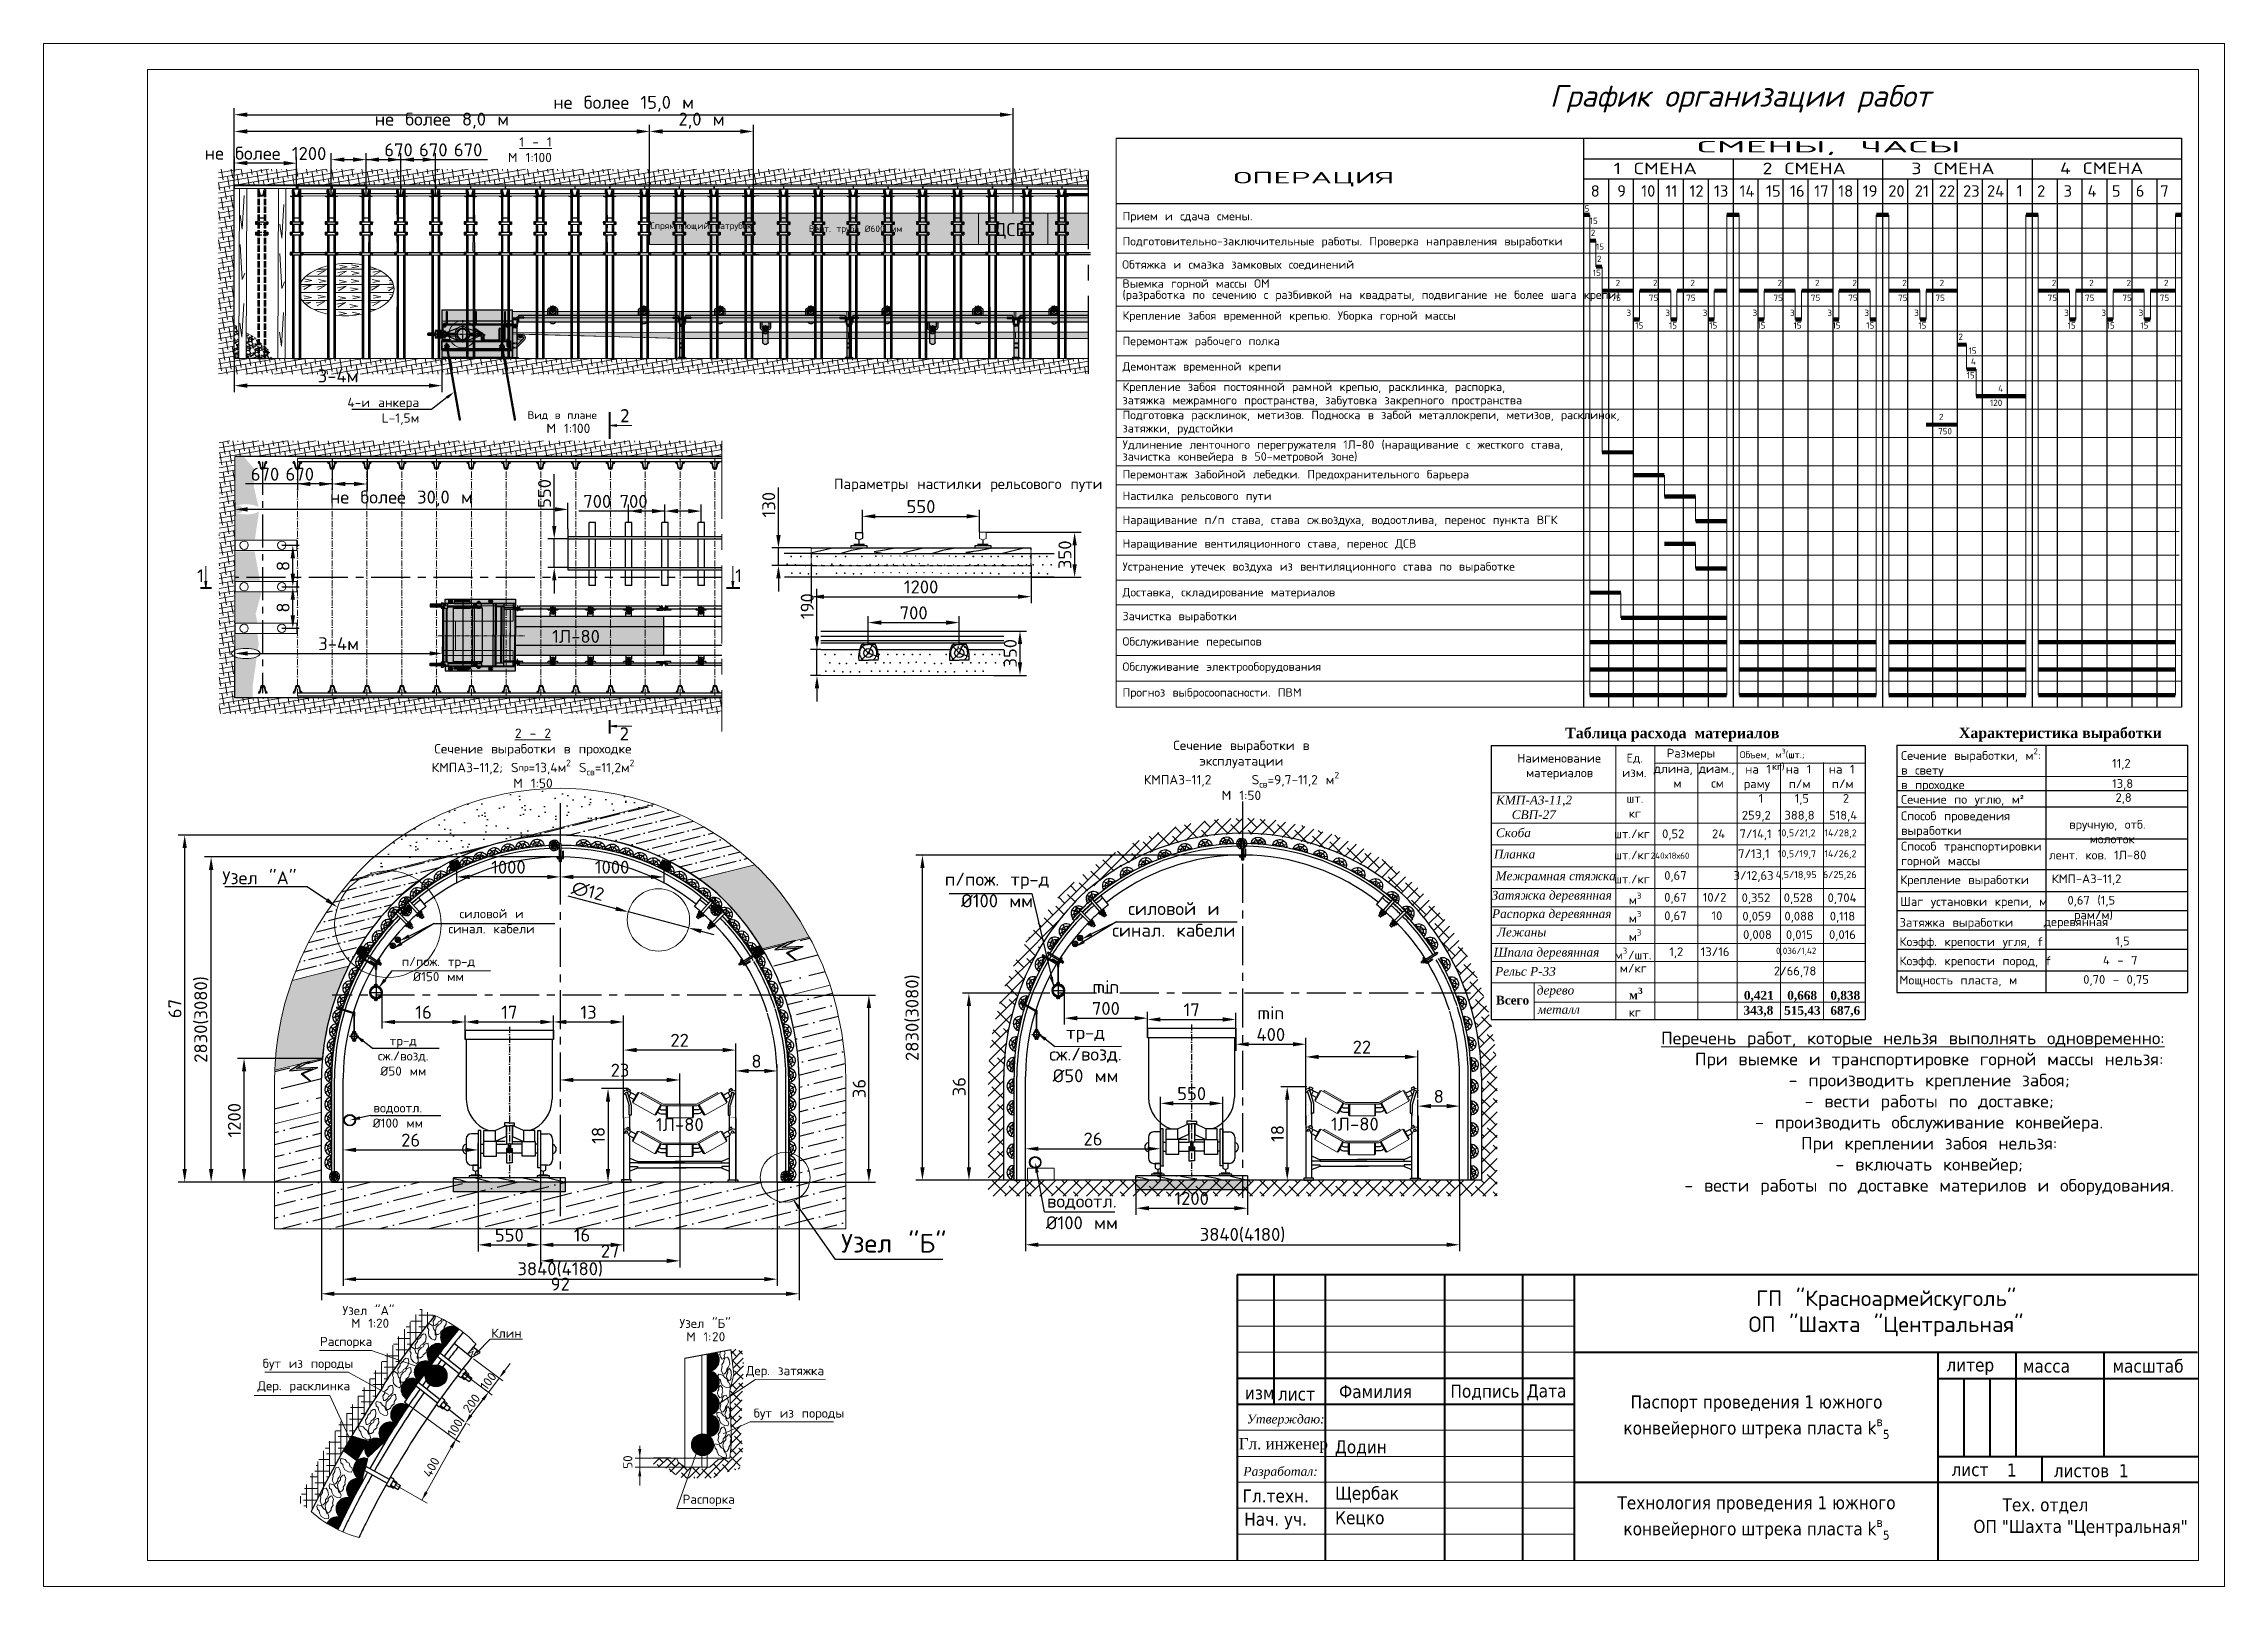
# Model space of a CAD drawing. Header units: millimetres. Extents: x 1757 to 4342, y -1901 to 53.
# Drawn here: x 3922.3 to 4342.3, y -1901.3 to -1604.3 of the extents above; entities that cross this region are included whole.
import ezdxf
from ezdxf import colors
from ezdxf.entities.mleader import LeaderData, LeaderLine
from ezdxf.enums import TextEntityAlignment as Align
from ezdxf.math import Vec2, Vec3

# ---------------------------------------------------------------- set-up
doc = ezdxf.new("R2010")
doc.units = ezdxf.units.MM
doc.header["$LTSCALE"] = 0.1
for name, pattern in [('ACAD_ISO02W100', [15, 12, -3]), ('ACAD_ISO10W100', [18, 12, -3, 0, -3]), ('CENTERX2', [4, 2.5, -0.5, 0.5, -0.5]), ('DASHED', [0.75, 0.5, -0.25]), ('IRA2', [4, 2, -1, 0, -1]), ('осевая', [2, 1.25, -0.25, 0.25, -0.25]), ('осеваяX2', [101.6, 63.5, -12.7, 12.7, -12.7])]:
    doc.linetypes.add(name, pattern=pattern)
for name, color, linetype in [('АП-112_22', 5, 'Continuous'), ('АП_138', 7, 'Continuous'), ('ВАГОН', 7, 'Continuous'), ('Д_Распорка', 7, 'Continuous'), ('Контур_112', 252, 'Continuous'), ('М16_Гайка_Конт', 7, 'Continuous'), ('М16_Планка', 7, 'Continuous'), ('М24_Гайка', 7, 'Continuous'), ('М24_Планка', 7, 'Continuous'), ('ОСИ', 1, 'ACAD_ISO10W100'), ('РЕЛЬС', 7, 'Continuous'), ('СКО', 7, 'Continuous'), ('Ско_М16_СВП-22', 7, 'Continuous'), ('Ско_М24', 5, 'Continuous'), ('Уголок_63х63', 7, 'Continuous'), ('ШПАЛА', 252, 'Continuous')]:
    doc.layers.add(name, color=color, linetype=linetype)
doc.layers.add('Размеры', color=7, linetype='Continuous', lineweight=15)
doc.styles.get("Standard").update_dxf_attribs({"font": 'txt.shx'})
doc.styles.add('стиль', font='TAHOMA.TTF')
doc.dimstyles.new('ISO-25', dxfattribs={"dimtxt": 2.5, "dimasz": 2.5, "dimexe": 1.25, "dimexo": 0, "dimtad": 1, "dimdec": 0, "dimtxsty": 'Standard', "dimcen": 2.5, "dimadec": 0, "dimazin": 0, "dimtfac": 1, "dimtdec": 0, "dimtmove": 0, "dimatfit": 3, "dimfxl": 1, "dimarcsym": 0})
pattern_1 = [(14, (-279873.9305, 278915.1453), (2.311551805, 2.2124337317), [3.96875, -0.79375, 0, -0.79375])]
pattern_2 = [(14, (-279873.9305, 278915.1453), (5.085413972, 4.86735421), [8.73125, -1.74625, 0, -1.74625])]
pattern_3 = [(10, (75028.0112, 68213.7898), (0.165399889, -0.938029385), []), (280, (75028.0112, 68213.7898), (-0.607229606, -2.041458659), [2.38125, -1.42875])]
pattern_4 = [(297.9872, (5730.90775, -1233.1844), (9.929788017, -18.966891236), [0.2391933, -23.6802263]), (341.0303, (5731.019995, -1233.395614), (-20.2711670975, 6.886500761), [0.410464, -40.6358717]), (33.4896, (5731.40817, -1233.52904), (-21.982315406, -14.674997816), [0.2894237, -28.6529304]), (258.7263, (5731.97343, -1234.128065), (6.8772351888, 34.9321825755), [0.3737858, -37.004724]), (233.1663, (5731.900355, -1234.49464), (13.7869477733, 18.5506693578), [0.3665264, -36.2861381]), (168.7263, (5731.680624, -1234.788), (34.9321825755, -6.8772351888), [0.3737858, -37.004724]), (128.3058, (5731.31405, -1234.714925), (18.1252020353, -22.8425449313), [0.4943123, -48.9368478]), (93.7447, (5731.00765, -1234.32703), (-2.6131811515, 40.9631207794), [0.4666819, -46.2015176]), (44.5704, (5730.97717, -1233.86135), (19.3923458734, 18.9853902076), [0.3750513, -37.1300881]), (350.7636, (5731.24435, -1233.59814), (-19.406241132, 3.006192456), [0.4281788, -20.9807344]), (303.6026, (5731.66698, -1233.666866), (15.9699701492, -24.137519466), [0.5537283, -54.8191587]), (27.1859, (5730.26127, -1233.7195), (14.656416249, 7.339792601), [0.1889945, -18.7105321]), (354.5308, (5730.42939, -1233.63315), (-23.286552611, 2.1412922535), [0.3595603, -35.5965309]), (301, (5730.7873, -1233.6674), (-0.4301164, -1.7251028), [0.2514344, -2.2629156]), (322.8014, (5730.95969, -1233.49052), (-7.76531158, 5.600813864), [0.1354023, -13.4047839]), (234.1986, (5731.06754, -1233.57238), (3.015456144, 4.745198136), [0.1914871, -9.3829148]), (135.0362, (5730.95552, -1233.7277), (-4.31507225, 4.74055937), [0.3110092, -10.0559328]), (4.4349, (5730.73547, -1233.5079), (-3.88032554, -0.86486754), [0.2248902, -5.3973739]), (149.6105, (5732.0681, -1233.82185), (-15.9607014534, 9.4764706356), [0.3150467, -31.18968]), (95.6538, (5731.79634, -1233.66247), (2.169119303, -20.696578606), [0.2643068, -26.1662984]), (232.8014, (5730.8215, -1233.16289), (5.600813864, 7.76531158), [0.2708031, -13.2694103]), (182.3895, (5730.65777, -1233.3786), (18.5413964076, 0.874131482), [0.3150467, -31.18968]), (186.556, (5731.80143, -1234.89141), (9.48576281, 1.299617425), [0.30381, -14.8866836]), (231.2249, (5731.4996, -1234.9261), (13.356781332, 16.825555952), [0.2545583, -25.2013241]), (99.1986, (5730.37412, -1234.8837), (-1.299632157, 9.485786005), [0.2708031, -13.2694103]), (148.646, (5730.33083, -1234.61637), (20.70588816, -12.4919230236), [0.298034, -29.5052799]), (96.556, (5731.21943, -1235.09445), (1.299617425, -9.48576281), [0.1519054, -15.0386464]), (64.6901, (5730.47763, -1234.9095), (3.4455568, 6.47027907), [0.0906562, -8.9749741]), (0.0362, (5730.5164, -1234.82754), (-5.60543144, -0.43474989), [0.3665264, -6.9640045]), (339.991, (5730.88291, -1234.82731), (-16.8208982577, 6.026260774), [0.3396708, -33.6273843]), (222.3099, (5730.9168, -1233.88294), (2.58533714, 3.02008769), [0.2564146, -6.153954]), (172.8428, (5730.72719, -1234.05555), (-30.1870164225, 3.8617639352), [0.4476687, -44.319097]), (105.0546, (5730.28301, -1233.99977), (3.889589849, -13.796161678), [0.1830469, -18.12172]), (76, (5730.2355, -1233.823), (2.1552207, 1.2949872), [0.106675, -1.6712407]), (45.7436, (5730.93032, -1234.78416), (-9.911216664, -10.355258263), [0.2469952, -24.4525697]), (117.9872, (5731.10269, -1234.60726), (-9.929788017, 18.966891236), [0.4783874, -23.4410477]), (166, (5730.8782, -1234.1848), (-1.2949872, 2.1552207), [0.462258, -1.3156576]), (200.6952, (5730.42967, -1234.07298), (20.2618268515, 7.7745689856), [0.2811137, -27.8301894]), (271.9454, (5730.1667, -1234.17233), (0.004637362, -7.33055002), [0.258868, -12.6845881]), (318.354, (5730.17548, -1234.43105), (28.4757934623, -25.4232650787), [0.4214815, -41.72677]), (350.5739, (5730.49044, -1234.711134), (22.8564710407, -3.8664230575), [0.4458991, -44.1439653]), (350.5739, (5730.49044, -1234.711134), (22.8564710407, -3.8664230575), [0.4458991, -44.1439653])]
pattern_5 = [(10, (75025.3173, 68222.2808), (0.165399889, -0.938029385), []), (280, (75025.3173, 68222.2808), (-0.607229606, -2.041458659), [2.38125, -1.42875])]

msp = doc.modelspace()

# ---------------------------------------------------------------- texts
at = {"color": 7, "lineweight": 0}
msp.add_text('ДСВ', height=2.4999, dxfattribs=at).set_placement((4105.37, -1641.356))
at = {"color": 7, "linetype": 'Continuous'}
msp.add_text('Параметры настилки рельсового пути', height=1.99991, dxfattribs=at).set_placement((4074.481, -1690.055))
at = {"lineweight": 20}
msp.add_text('1Л-80', height=2.4999, dxfattribs=at).set_placement((4020.213, -1719.668))
for s, height, p in [('Узел "А"', 1.7499, (3979.825, -1849.093)), ('М 1:20', 1.7499, (3981.507, -1851.525)), ('Клин', 1.7499, (4008.498, -1853.445)), ('Узел "Б"', 1.7499, (4044.737, -1851.555)), ('Распорка', 1.7499, (3975.5, -1855.036)), ('М 1:', 1.7499, (4046.053, -1854.121)), ('2', 1.75, (4051.007, -1854.121)), ('0', 1.75, (4052.299, -1854.121)), ('бут из породы', 1.74992, (3964.476, -1859.261)), ('Дер. затяжка', 1.74992, (4057.539, -1860.648)), ('Дер. расклинка', 1.74992, (3963.462, -1863.562)), ('бут из породы', 1.74992, (4059.034, -1868.827)), ('Распорка', 1.7499, (4045.329, -1885.408))]:
    msp.add_text(s, height=height).set_placement(p)
at = {"lineweight": 20, "attachment_point": 3}
for s, insert, char_height, width in [('{\\L1 - 1\\P}M 1:100', (4020.157, -1622.33), 1.7999, 9.67694), ('{\\fTahoma|b0|i0|c0|p34;2}', (4035.199, -1674.699), 2.49988, 4.46279), ('M 1:100', (4027.557, -1677.467), 1.7999, 9.67694), ('1', (3953.146, -1705.492), 2.5, 4.46279), ('1', (4056.779, -1705.492), 2.5, 4.46279), ('{\\fTahoma|b0|i0|c0|p34;2}', (4035.097, -1735.956), 2.49988, 4.46279)]:
    msp.add_mtext(s, dxfattribs=dict(at, insert=insert, char_height=char_height, width=width))
at = {"color": 7, "lineweight": 0, "attachment_point": 5}
for s, insert, char_height, width in [('\\A1;Спрямляющий патрубок', (4048.881, -1639.537), 1.24994, 33.29683), ('\\A1;Вент. труба %%C600 мм', (4078.652, -1640.111), 1.24994, 33.29683), ('\\A1;{\\H1.44x;\\L2 - 2\\l\\PСечение выработки в проходке\\PКМПА3-11,2; S\\H0.69442x;пр\\H1.4401x;=13,4м\\H0.7x;\\S2^ ;\\H1.4285x; S\\H0.7x;\\S^ св;\\H1.4286x;=11,2м\\H0.7x;\\S2^ ;\\H1.4286x;\\PМ 1:50}', (4016.523, -1741.869), 1.249941, 51.89635), ('\\A1;{\\H1.44x;Сечение выработки в эксплуатации\\PКМПА3-11,2     S\\H0.7x;\\S^ св;\\H1.4286x;=9,7-11,2 м\\H0.7x;\\S2^ ;\\H1.4286x;\\PМ 1:50}', (4152.963, -1744.216), 1.24994, 39.07333), ('п/пож. тр-д\\P%%C100 мм', (4105.904, -1767.251), 2.49988, 25.79972), ('силовой и\\Pсинал. кабели', (4008.537, -1773.263), 1.74992, 18.05981), ('силовой и\\Pсинал. кабели', (4139.94, -1772.911), 2.49988, 25.79972), ('п/пож. тр-д\\P%%C150 мм', (3998.315, -1782.464), 1.74992, 18.05981), ('тр-д \\Pсж./возд.\\P%%C50 мм', (3991.54, -1799.191), 1.7499, 18.05981), ('тр-д \\Pсж./возд.\\P%%C50 мм', (4122.943, -1798.839), 2.4999, 25.79972), ('\\A1;{\\H1.44x;\\LПеречень работ, которые нельзя выполнять одновременно: \\l  \\P   При выемке и транспортировке горной массы нельзя:\\P   - производить крепление забоя;\\P   - вести работы по доставке;\\P   - производить обслуживание конвейера.\\P   При креплении забоя нельзя:\\P   - включать конвейер;\\P   - вести работы по доставке материлов и оборудования.}', (4282.274, -1810.251), 1.68742, 100.70763), ('водоотл. \\P%%C100 мм', (3990.484, -1810.652), 1.7499, 18.05981), ('1Л-80', (4044.801, -1812.401), 2.4999, 25.79972), ('1Л-80', (4174.814, -1812.311), 2.4999, 25.79972), ('водоотл. \\P%%C100 мм', (4122.235, -1829.227), 2.4999, 25.79972), ('\\A1;{\\H1.44x;Узел "Б"}', (4086.013, -1835.248), 2.49988, 66.59367), ('\\A1;{\\H1.44x;Узел "Б"}', (4086.013, -1835.248), 2.49988, 66.59367)]:
    msp.add_mtext(s, dxfattribs=dict(at, insert=insert, char_height=char_height, width=width))
for s, insert, char_height, width, attachment_point in [('Вид в плане', (4022.159, -1675.933), 1.49993, 59.98125, 5), ('{\\fTimes New Roman|b1|i0|c204|p18;Таблица расхода  материалов }', (4215.331, -1736), 2.0249, 88.32655, 1), ('{\\fTimes New Roman|b1|i0|c204|p18;Характеристика выработки}', (4291.15, -1735.979), 2.0249, 88.32655, 1), ('ГП "Красноармейскуголь"\\PОП "Шахта "Центральная"', (4277.118, -1848.75), 2.99986, 119.96251, 5), ('\\A1;{\\fTahoma|b0|i0|c204|p34;Паспорт проведения 1 южного конвейерного штрека пласта \\fTahoma|b0|i0|c0|p34;k\\fTahoma|b0|i0|c204|p34;\\H0.7x;\\Sв^ ;\\fTahoma|b0|i0|c0|p34;\\S^ 5;}', (4252.17, -1868.733), 2.499881, 69.95228, 5), ('{\\fTimes New Roman|b0|i1|c204|p18;Утверждаю:}', (4153.991, -1868.22), 1.728, 14.83127, 1), ('{\\fTimes New Roman|b0|i0|c204|p18;Гл. инженер}', (4152.466, -1872.762), 2.16, 18.53909, 1), ('{\\fTimes New Roman|b0|i1|c204|p18;Разработал:}', (4153.328, -1878.297), 1.728, 14.83127, 1), ('\\A1;{\\fTahoma|b0|i0|c204|p34;Технология проведения 1 южного конвейерного штрека пласта \\fTahoma|b0|i0|c0|p34;k\\fTahoma|b0|i0|c204|p34;\\H0.7x;\\Sв^ ;\\fTahoma|b0|i0|c0|p34;\\S^ 5;}', (4252.17, -1888.139), 2.499881, 69.95228, 5)]:
    msp.add_mtext(s, dxfattribs=dict(insert=insert, char_height=char_height, width=width, attachment_point=attachment_point))
at = {"lineweight": 5, "attachment_point": 1}
for s, insert, char_height, width in [('\\pi4.2167;Наименование \\P\\pi5.9041;материалов', (4201.881, -1741.027), 1.68742, 28.11997), ('\\pi2.1527;Ед.\\P\\pi1.309;изм.', (4224.969, -1741.004), 1.68742, 7.68033), ('\\pi1.528;Размеры', (4233.351, -1740.058), 1.68742, 14.30539), ('\\A1;\\pi0.65534;Объем, м{\\H0.7x;\\S3^ ;}(шт.; \\P\\pi6.865;кг)', (4248.297, -1740.058), 1.34994, 16.65494), ('\\A1;Сечение выработки, м{\\H0.7x;\\S2^ ;}:\\Pв свету\\Pв проходке\\PСечение по углю, м{\\fISOCPEUR|b0|i0|c204|p34;²}', (4280.009, -1739.941), 1.68742, 28.11997), ('\\pi1.7309;11,2', (4318.929, -1742.021), 1.68742, 7.68033), ('\\pi2.7935;длина, \\P\\pi6.5902;м', (4229.566, -1743.031), 1.68742, 14.30539), ('\\pi3.356;диам., \\P\\pi5.7465;см', (4237.678, -1743.031), 1.68742, 14.30539), ('\\pi4.3403;на 1\\P\\pi4.0591;раму', (4245.668, -1743.14), 1.68742, 14.30539), ('\\pi4.3403;на 1\\P\\pi4.9028;п/м', (4253.469, -1743.14), 1.68742, 14.30539), ('\\pi4.3403;на 1\\P\\pi4.9028;п/м', (4261.777, -1743.14), 1.68742, 14.30539), ('\\pi1.4497;13,8', (4319.213, -1745.908), 1.68742, 7.68033), ('\\pi6.9405;{\\fTimes New Roman|b0|i1|c204|p18;КМП-А3-11,2\\P\\pi9.9625;СВП-27}', (4195.062, -1749.088), 1.68742, 28.11997), ('\\pi2.1527;шт.', (4224.969, -1748.767), 1.68742, 7.68033), ('\\pi3.5589;1', (4249.013, -1748.767), 1.68742, 7.68033), ('\\pi2.2934;1,5', (4257.22, -1748.767), 1.68742, 7.68033), ('\\pi3.2777;2', (4265.528, -1748.767), 1.68742, 7.68033), ('\\pi2.0121;2,8', (4319.292, -1748.602), 1.68742, 7.68033), ('\\pi-0.23777;шт./кг', (4224.969, -1755.582), 1.68742, 7.68033), ('\\pi2.5746;кг', (4224.969, -1751.642), 1.68742, 7.68033), ('\\pi1.309;{\\C7;0,52}', (4232.676, -1755.582), 1.68742, 7.68033), ('\\pi2.434;{\\C7;24}', (4241.159, -1755.582), 1.68742, 7.68033), ('\\pi0.043468;{\\C7;7/14,1}', (4248.856, -1755.582), 1.68742, 7.68033), ('\\pi0.3247;259,2', (4249.013, -1752.003), 1.68742, 7.68033), ('\\pi-0.77212;{\\C7;10,5/21,2}', (4257.025, -1755.582), 1.34994, 7.68033), ('\\pi0.3247;388,8', (4257.22, -1752.003), 1.68742, 7.68033), ('\\pi-0.09715;{\\C7;14/28,2}', (4265.333, -1755.582), 1.34994, 7.68033), ('\\pi0.60594;518,4', (4265.528, -1752.003), 1.68742, 7.68033), ('Способ проведения выработки', (4280.009, -1752.135), 1.68742, 28.11997), ('\\pi4.4979;вручную, отб. \\P\\pi8.4353;молоток', (4307.9, -1753.774), 1.68742, 28.11997), ('\\pi-0.23777;шт./кг', (4224.969, -1759.658), 1.68742, 7.68033), ('\\pi-0.77212;{\\C7;10,5/19,7}', (4257.025, -1759.584), 1.34994, 7.68033), ('\\pi-0.09715;{\\C7;14/26,2}', (4265.333, -1759.584), 1.34994, 7.68033), ('Способ транспортировки\\Pгорной массы', (4280.009, -1757.975), 1.68742, 28.11997), ('\\pi2.248;лент. ков. 1Л-80 ', (4306.204, -1759.669), 1.68742, 28.11997), ('\\pi-1.0196;{\\C7;240х18х60}', (4232.805, -1760.03), 1.21494, 7.68033), ('\\pi1.309;0,67', (4233.083, -1763.604), 1.68742, 7.68033), ('\\pi2.7876;{\\fTimes New Roman|b0|i1|c204|p18;Затяжка деревянная}', (4198.372, -1767.412), 1.68742, 28.11997), ('\\pi-0.23777;шт./кг', (4224.969, -1764.299), 1.68742, 7.68033), ('\\A1;\\pi2.6027;м{\\H0.7x;\\S3^  ;}', (4224.969, -1767.746), 1.68742, 7.68033), ('\\pi1.309;0,67', (4233.083, -1767.815), 1.68742, 7.68033), ('\\pi1.1684;10/2', (4240.652, -1767.815), 1.68742, 7.68033), ('Крепление выработки', (4279.837, -1764.426), 1.68742, 28.11997), ('\\pi6.0447;КМП-А3-11,2', (4302.981, -1764.241), 1.68742, 28.11997), ('\\pi2.714;0,67 (1,5 \\P\\pi3.9796;рам/м)', (4309.34, -1768.368), 1.68742, 16.95869), ('\\pi2.8594;{\\fTimes New Roman|b0|i1|c204|p18;Распорка деревянная}', (4198.372, -1770.958), 1.68742, 28.11997), ('\\A1;\\pi2.6027;м{\\H0.7x;\\S3^  ;}', (4224.969, -1771.292), 1.68742, 7.68033), ('\\pi1.309;0,67', (4233.083, -1771.361), 1.68742, 7.68033), ('\\pi2.8558;10', (4240.652, -1771.361), 1.68742, 7.68033), ('Шаг установки крепи, м', (4279.864, -1768.62), 1.68742, 28.11997), ('\\pi9.4825;{\\fTimes New Roman|b0|i1|c204|p18;Лежаны}', (4192.706, -1774.504), 1.68742, 28.11997), ('\\A1;\\pi2.6027;м{\\H0.7x;\\S3^  ;}', (4224.969, -1774.839), 1.68742, 7.68033), ('Затяжка выработки', (4279.702, -1772.639), 1.68742, 28.11997), ('Коэфф. крепости угля, f', (4279.702, -1776.341), 1.68742, 28.11997), ('\\pi5.9041;деревянная', (4301.584, -1772.518), 1.68742, 28.11997), ('\\pi12.513;1,5', (4308.763, -1776.22), 1.68742, 28.11997), ('\\pi4.1593;{\\fTimes New Roman|b0|i1|c204|p18;Шпала деревянная}', (4197.391, -1778.374), 1.68742, 28.11997), ('\\A1;\\pi-0.12527;м{\\H0.7x;\\S3^  ;}/шт.', (4224.969, -1778.356), 1.68742, 7.68033), ('\\pi2.2934;1,2', (4233.083, -1778.294), 1.68742, 7.68033), ('\\pi0.46532;13/16', (4240.959, -1778.294), 1.68742, 7.68033), ('\\pi3.7673;0,036/1,42', (4252.158, -1778.341), 1.21494, 17.25421), ('Коэфф. крепости пород, f', (4279.702, -1780.043), 1.68742, 28.11997), ('\\pi10.123;4 - 7', (4308.763, -1779.922), 1.68742, 28.11997), ('\\pi0.88718;м/кг', (4224.969, -1781.457), 1.68742, 7.68033), ('\\pi-1.3627;2/66,78', (4256.88, -1781.99), 1.68742, 7.68033), ('Мощность пласта, м', (4279.702, -1783.745), 1.68742, 28.11997), ('\\pi6.326;0,70 - 0,75', (4308.763, -1783.625), 1.68742, 28.11997), ('\\pi10.998;{\\fTimes New Roman|b1|i0|c204|p18;Всего}', (4190.989, -1787.607), 1.68742, 28.11997), ('\\pi10.621;{\\fTimes New Roman|b0|i1|c204|p18;дерево}', (4199.235, -1785.685), 1.68742, 28.11997), ('\\A1;\\pi2.6617;{\\fTimes New Roman|b1|i0|c204|p18;м\\H0.7x;\\S3^  ;}', (4224.969, -1786.06), 1.68742, 7.68033), ('\\pi1.1719;{\\fTimes New Roman|b1|i0|c204|p18;0,421}', (4248.573, -1786.672), 1.68742, 7.68033), ('\\pi1.1201;{\\fTimes New Roman|b1|i0|c204|p18;0,668}', (4256.974, -1786.672), 1.68742, 7.68033), ('\\pi1.1201;{\\fTimes New Roman|b1|i0|c204|p18;0,838}', (4265.282, -1786.672), 1.68742, 7.68033), ('\\pi10.142;{\\fTimes New Roman|b0|i1|c204|p18;металл}', (4199.896, -1789.392), 1.68742, 28.11997), ('\\pi2.5746;кг', (4224.969, -1789.929), 1.68742, 7.68033), ('\\pi1.0951;{\\fTimes New Roman|b1|i0|c204|p18;343,8}', (4248.573, -1789.56), 1.68742, 7.68033), ('\\pi0.5208;{\\fTimes New Roman|b1|i0|c204|p18;515,43}', (4256.974, -1789.588), 1.68742, 7.68033), ('\\pi1.1152;{\\fTimes New Roman|b1|i0|c204|p18;687,6}', (4265.282, -1789.588), 1.68742, 7.68033)]:
    msp.add_mtext(s, dxfattribs=dict(at, insert=insert, char_height=char_height, width=width))
at = {"color": 7, "lineweight": 5, "attachment_point": 1}
for s, insert, char_height, width in [('\\pi10.896;{\\fTimes New Roman|b0|i1|c204|p18;Скоба }', (4191.096, -1755.385), 1.68742, 28.11997), ('\\pi10.209;{\\fTimes New Roman|b0|i1|c204|p18;Планка}', (4191.384, -1759.489), 1.68742, 28.11997), ('\\pi0.043468;7/13,1', (4248.573, -1759.41), 1.68742, 7.68033), ('\\pi2.7803;{\\fTimes New Roman|b0|i1|c204|p18;Межрамная стяжка}', (4199.134, -1763.683), 1.68742, 28.11997), ('\\pi-1.0815;3/12,63', (4248.835, -1763.604), 1.68742, 7.68033), ('\\pi-1.1096;4,5/18,95', (4256.974, -1763.604), 1.34994, 7.68033), ('\\pi-0.32214;6/25,26', (4265.282, -1763.604), 1.34994, 7.68033), ('\\pi0.46532;0,352', (4248.835, -1767.891), 1.68742, 7.68033), ('\\pi0.46532;0,528', (4256.943, -1767.891), 1.68742, 7.68033), ('\\pi0.60594;0,704', (4265.251, -1767.891), 1.68742, 7.68033), ('\\pi0.60594;0,059', (4248.835, -1771.438), 1.68742, 7.68033), ('\\pi0.60594;0,088', (4256.943, -1771.438), 1.68742, 7.68033), ('\\pi1.0278;0,118', (4265.251, -1771.438), 1.68742, 7.68033), ('\\pi0.74656;0,008', (4248.835, -1774.984), 1.68742, 7.68033), ('\\pi0.88718;0,015', (4256.943, -1774.984), 1.68742, 7.68033), ('\\pi0.88718;0,016', (4265.251, -1774.984), 1.68742, 7.68033), ('\\pi8.4077;{\\fTimes New Roman|b0|i1|c204|p18;Рельс Р-33}', (4193.424, -1782.066), 1.68742, 28.11997)]:
    msp.add_mtext(s, dxfattribs=dict(at, insert=insert, char_height=char_height, width=width))
at = {"color": 7, "lineweight": 0, "char_height": 1.7499, "attachment_point": 5}
for s, insert, rotation in [('100', (4007.92, -1861.791), 53.2383), ('200', (4004.682, -1866.063), 53.2383), ('400', (3996.956, -1878.369), 60.94024), ('50', (4034.792, -1877.375), 90)]:
    msp.add_mtext(s, dxfattribs=dict(at, insert=insert, rotation=rotation))
at = {"linetype": 'Continuous', "lineweight": 30, "char_height": 2.49988, "attachment_point": 1}
for s, insert, width in [('{\\fTahoma|b0|i0|c204|p32;литер}', (4288.727, -1857.423), 13.58666), ('{\\fTahoma|b0|i0|c204|p32;масса}', (4303.471, -1857.644), 15.49486), ('{\\fTahoma|b0|i0|c204|p32;масштаб}', (4320.721, -1857.644), 16.02914), ('{\\fTahoma|b0|i0|c204|p32;изм}', (4153.634, -1862.794), 6.45539), ('{\\fTahoma|b0|i0|c204|p32;лист}', (4159.996, -1863.026), 9.38125), ('{\\fTahoma|b0|i0|c204|p32;Фамилия}', (4171.767, -1862.562), 22.38494), ('{\\fTahoma|b0|i0|c204|p32;Подпись}', (4193.217, -1862.469), 14.35052), ('{\\fTahoma|b0|i0|c204|p32;Дата}', (4207.911, -1862.423), 9.38125), ('{\\fTahoma|b0|i0|c204|p32;лист}', (4289.713, -1877.578), 13.70425), ('{\\fTahoma|b0|i0|c204|p32;листов  1}', (4309.4, -1877.795), 16.09704)]:
    msp.add_mtext(s, dxfattribs=dict(at, insert=insert, width=width))
at = {"lineweight": 15, "insert": (4001.527, -1870.766), "char_height": 1.7499, "attachment_point": 5, "rotation": 59.165}
msp.add_mtext('100', dxfattribs=at)
at = {"lineweight": -2, "char_height": 2.5, "width": 16.08903, "attachment_point": 1, "style": 'стиль'}
for s, insert in [('Додин', (4170.964, -1873.181)), ('Щербак', (4170.99, -1882.123)), ('Кецко', (4171.015, -1886.843))]:
    msp.add_mtext(s, dxfattribs=dict(at, insert=insert))
at = {"lineweight": 15, "insert": (4300.385, -1877.667), "char_height": 2.49988, "width": 5.46504, "attachment_point": 1}
msp.add_mtext('{\\fTahoma|b0|i0|c204|p32;1}', dxfattribs=at)
at = {"lineweight": -2, "insert": (4153.198, -1882.649), "char_height": 2.5, "width": 16.34, "attachment_point": 1}
msp.add_mtext('{\\fTahoma|b0|i0|c204|p32;Гл.техн.}', dxfattribs=at)
at = {"lineweight": 40, "insert": (4293.935, -1884.348), "char_height": 2.49988, "width": 42.72424, "attachment_point": 1}
msp.add_mtext('{\\fTahoma|b0|i0|c204|p32;      Тех. отдел\\PОП "Шахта "Центральная"}', dxfattribs=at)
at = {"linetype": 'Continuous', "lineweight": -2, "insert": (4153.517, -1887.126), "char_height": 2.5, "width": 15.7406, "attachment_point": 1}
msp.add_mtext('{\\fTahoma|b0|i0|c204|p32;Нач. уч.}', dxfattribs=at)

# ---------------------------------------------------------------- blocks, each defined once
blk = doc.blocks.new('дурза')
at = {"lineweight": 0, "true_color": 0xffffff}
h = blk.add_hatch(color=7, dxfattribs=at)
edge = h.paths.add_edge_path()
edge.add_arc((180293, -110102), 150, 47.2779, 235.2467)
edge.add_line((180207, -110225), (180395, -109991))
at = {"color": 7, "lineweight": 0}
blk.add_line((180207, -110225), (180395, -109991), dxfattribs=at)
at = {"lineweight": 9}
for p, q in [((180227, -110002), (180284, -110099)), ((180333, -110002), (180297, -110087)), ((180163, -110107), (180273, -110108)), ((180273, -110123), (180198, -110195))]:
    blk.add_line(p, q, dxfattribs=at)
blk.add_arc((180293, -110102), 150, 47.2779, 235.2467)
for radius, start, end in [(93, 44.8272, 237.6974), (43.6, 37.447, 245.0776)]:
    blk.add_arc((180293, -110102), radius, start, end, dxfattribs=at)
blk = doc.blocks.new('pfnzu')
at = {"color": 7, "lineweight": 0}
blk.add_line((142694, -82404), (142694, -82544), dxfattribs=at)
at = {"layer": 'Д_Распорка', "color": 253}
for p, q in [((142653, -82484), (142632, -82504)), ((142655, -82457), (142635, -82439)), ((142694, -82474), (142653, -82484)), ((142694, -82474), (142655, -82457)), ((142671, -82511), (142665, -82537)), ((142694, -82474), (142671, -82511)), ((142680, -82433), (142687, -82404)), ((142694, -82474), (142680, -82433)), ((142694, -82525), (142681, -82543))]:
    blk.add_line(p, q, dxfattribs=at)
at = {"layer": 'Д_Распорка', "color": 7}
blk.add_arc((142696, -82474), 70.2, 91.2316, 268.7684, dxfattribs=at)
at = {"layer": 'Д_Распорка', "color": 253}
blk.add_arc((142696, -82474), 44.2, 91.9563, 268.0437, dxfattribs=at)
blk = doc.blocks.new('*D663')
at = {"color": 0, "lineweight": -2}
for p, q in [((4070.1, -1704.76), (4070.1, -1712.03)), ((4112.45, -1704.76), (4112.45, -1712.03)), ((4072.6, -1710.78), (4109.95, -1710.78))]:
    blk.add_line(p, q, dxfattribs=at)
at = {"color": 0, "lineweight": 15}
for points in [[(4072.6, -1710.36), (4072.6, -1711.19), (4070.1, -1710.78)], [(4109.95, -1710.36), (4109.95, -1711.19), (4112.45, -1710.78)]]:
    blk.add_solid(points, dxfattribs=at)
at = {"layer": 'Defpoints', "color": 0, "lineweight": 15}
for p in [(4070.1, -1704.76), (4112.45, -1704.76), (4112.45, -1710.78)]:
    blk.add_point(p, dxfattribs=at)
at = {"color": 0, "lineweight": 0, "insert": (4091.27, -1708.9), "char_height": 2.5, "attachment_point": 5}
blk.add_mtext('1200', dxfattribs=at)
blk = doc.blocks.new('*D664')
at = {"color": 0, "lineweight": -2}
for p, q in [((4079.97, -1698.39), (4079.97, -1694.06)), ((4082.47, -1695.31), (4100.03, -1695.31)), ((4102.53, -1698.38), (4102.53, -1694.06))]:
    blk.add_line(p, q, dxfattribs=at)
at = {"color": 0, "lineweight": 15}
for points in [[(4082.47, -1694.89), (4082.47, -1695.72), (4079.97, -1695.31)], [(4100.03, -1694.89), (4100.03, -1695.72), (4102.53, -1695.31)]]:
    blk.add_solid(points, dxfattribs=at)
at = {"layer": 'Defpoints', "color": 0, "lineweight": 15}
for p in [(4102.53, -1695.31), (4079.97, -1698.39), (4102.53, -1698.38)]:
    blk.add_point(p, dxfattribs=at)
at = {"color": 0, "lineweight": 0, "insert": (4091.25, -1693.43), "char_height": 2.5, "attachment_point": 5}
blk.add_mtext('550', dxfattribs=at)
blk = doc.blocks.new('*D665')
at = {"color": 0, "lineweight": -2}
for p, q in [((4063.8, -1698.9), (4063.8, -1689.73)), ((4070.1, -1701.4), (4062.55, -1701.4)), ((4070.1, -1704.76), (4062.55, -1704.76)), ((4063.8, -1704.76), (4063.8, -1701.4)), ((4063.8, -1707.26), (4063.8, -1709.76))]:
    blk.add_line(p, q, dxfattribs=at)
at = {"color": 0, "lineweight": 15}
for points in [[(4063.38, -1698.9), (4064.22, -1698.9), (4063.8, -1701.4)], [(4063.38, -1707.26), (4064.22, -1707.26), (4063.8, -1704.76)]]:
    blk.add_solid(points, dxfattribs=at)
at = {"layer": 'Defpoints', "color": 0, "lineweight": 15}
for p in [(4063.8, -1701.4), (4070.1, -1701.4), (4070.1, -1704.76)]:
    blk.add_point(p, dxfattribs=at)
at = {"color": 0, "lineweight": 0, "insert": (4061.93, -1693.06), "char_height": 2.5, "attachment_point": 5, "rotation": 90}
blk.add_mtext('130', dxfattribs=at)
blk = doc.blocks.new('*D666')
at = {"color": 0, "lineweight": -2}
for p, q in [((4103.81, -1698.38), (4122.09, -1698.38)), ((4120.84, -1700.88), (4120.84, -1704.54)), ((4112.45, -1707.04), (4122.09, -1707.04))]:
    blk.add_line(p, q, dxfattribs=at)
at = {"color": 0, "lineweight": 15}
for points in [[(4120.42, -1700.88), (4121.26, -1700.88), (4120.84, -1698.38)], [(4120.42, -1704.54), (4121.26, -1704.54), (4120.84, -1707.04)]]:
    blk.add_solid(points, dxfattribs=at)
at = {"layer": 'Defpoints', "color": 0, "lineweight": 15}
for p in [(4103.81, -1698.38), (4112.45, -1707.04), (4120.84, -1707.04)]:
    blk.add_point(p, dxfattribs=at)
at = {"color": 0, "lineweight": 0, "insert": (4118.97, -1702.71), "char_height": 2.5, "attachment_point": 5, "rotation": 90}
blk.add_mtext('350', dxfattribs=at)
blk = doc.blocks.new('*D667')
at = {"color": 0, "lineweight": -2}
for p, q in [((4071.22, -1718.44), (4071.22, -1709.27)), ((4071.97, -1720.94), (4069.97, -1720.94)), ((4071.22, -1725.93), (4071.22, -1720.94)), ((4071.97, -1725.93), (4069.97, -1725.93)), ((4071.22, -1728.43), (4071.22, -1730.93))]:
    blk.add_line(p, q, dxfattribs=at)
at = {"color": 0, "lineweight": 15}
for points in [[(4070.8, -1718.44), (4071.64, -1718.44), (4071.22, -1720.94)], [(4070.8, -1728.43), (4071.64, -1728.43), (4071.22, -1725.93)]]:
    blk.add_solid(points, dxfattribs=at)
at = {"layer": 'Defpoints', "color": 0, "lineweight": 15}
for p in [(4071.22, -1720.94), (4071.97, -1720.94, 2.5), (4071.97, -1725.93, 2.5)]:
    blk.add_point(p, dxfattribs=at)
at = {"color": 0, "lineweight": 0, "insert": (4069.34, -1712.61), "char_height": 2.5, "attachment_point": 5, "rotation": 90}
blk.add_mtext('190', dxfattribs=at)
blk = doc.blocks.new('*D668')
at = {"color": 0, "lineweight": -2}
for p, q in [((4107.2, -1717.4), (4111.57, -1717.4)), ((4110.32, -1719.9), (4110.32, -1723.43)), ((4105.27, -1725.93), (4111.57, -1725.93))]:
    blk.add_line(p, q, dxfattribs=at)
at = {"color": 0, "lineweight": 15}
for points in [[(4109.91, -1719.9), (4110.74, -1719.9), (4110.32, -1717.4)], [(4109.91, -1723.43), (4110.74, -1723.43), (4110.32, -1725.93)]]:
    blk.add_solid(points, dxfattribs=at)
at = {"layer": 'Defpoints', "color": 0, "lineweight": 15}
for p in [(4107.2, -1717.4, 2.5), (4105.27, -1725.93), (4110.32, -1725.93)]:
    blk.add_point(p, dxfattribs=at)
at = {"color": 0, "lineweight": 0, "insert": (4108.45, -1721.67), "char_height": 2.5, "attachment_point": 5, "rotation": 90}
blk.add_mtext('350', dxfattribs=at)
blk = doc.blocks.new('*D633')
at = {"color": 0, "lineweight": -2}
for p, q in [((4081.09, -1719.92), (4081.09, -1714.51)), ((4083.59, -1715.76), (4096.09, -1715.76)), ((4098.59, -1719.92), (4098.59, -1714.51))]:
    blk.add_line(p, q, dxfattribs=at)
at = {"color": 0, "lineweight": 15}
for points in [[(4083.59, -1715.35), (4083.59, -1716.18), (4081.09, -1715.76)], [(4096.09, -1715.35), (4096.09, -1716.18), (4098.59, -1715.76)]]:
    blk.add_solid(points, dxfattribs=at)
at = {"layer": 'Defpoints', "color": 0, "lineweight": 15}
for p in [(4098.59, -1715.76), (4081.09, -1719.92), (4098.59, -1719.92)]:
    blk.add_point(p, dxfattribs=at)
at = {"color": 0, "lineweight": 0, "insert": (4089.84, -1713.89), "char_height": 2.5, "attachment_point": 5}
blk.add_mtext('700', dxfattribs=at)
blk = doc.blocks.new('*D669')
at = {"color": 0, "lineweight": -2}
for p, q in [((4021.77, -1760.89), (3953.29, -1760.89)), ((3954.54, -1820.97), (3954.54, -1763.39)), ((3979.97, -1823.47), (3953.29, -1823.47))]:
    blk.add_line(p, q, dxfattribs=at)
at = {"color": 0, "lineweight": 15}
for points in [[(3954.12, -1763.39), (3954.96, -1763.39), (3954.54, -1760.89)], [(3954.12, -1820.97), (3954.96, -1820.97), (3954.54, -1823.47)]]:
    blk.add_solid(points, dxfattribs=at)
at = {"layer": 'Defpoints', "color": 0, "lineweight": 15}
for p in [(3954.54, -1760.89), (4021.77, -1760.89), (3979.97, -1823.47)]:
    blk.add_point(p, dxfattribs=at)
at = {"color": 0, "lineweight": 0, "insert": (3952.66, -1792.18), "char_height": 2.5, "attachment_point": 5, "rotation": 90}
blk.add_mtext('2830(3080)', dxfattribs=at)
blk = doc.blocks.new('М16_Гайка')
at = {"layer": 'М16_Гайка_Конт'}
h = blk.add_hatch(color=253, dxfattribs=at)
h.paths.add_polyline_path([(2, -7, 0.267171), (2, -13), (2, -13), (14, -13), (14, -13, 0.267171), (14, -7)])
h.paths.add_polyline_path([(2, 7, 0.133362), (2, -7), (14, -7, 0.133362), (14, 7)])
h.paths.add_polyline_path([(2, 13), (2, 13, 0.267171), (2, 7), (14, 7, 0.267171), (14, 13), (14, 13)])
h.paths.add_polyline_path([(0, 10), (0, 0), (1, 0, -0.066387), (2, 7, -0.267171), (2, 13)])
h.paths.add_polyline_path([(0, 0), (0, -10), (2, -13, -0.267171), (2, -7, -0.066387), (1, 0)])
h.paths.add_polyline_path([(15, 0, -0.066387), (14, -7, -0.267171), (14, -13), (16, -10), (16, 0)])
h.paths.add_polyline_path([(14, 13, -0.267171), (14, 7, -0.066387), (15, 0), (16, 0), (16, 10)])
for p, q in [((2, 13), (0, 10)), ((0, 10), (0, -10)), ((0, 10), (0, -10)), ((0, 0), (1, 0)), ((2, 13), (14, 13)), ((14, 7), (2, 7)), ((14, 13), (16, 10)), ((15, 0), (16, 0)), ((16, 10), (16, -10)), ((16, 10), (16, -10)), ((2, -13), (0, -10)), ((14, -7), (2, -7)), ((14, -13), (2, -13)), ((14, -13), (16, -10))]:
    blk.add_line(p, q, dxfattribs=at)
for centre, radius, start, end in [((8, 10), 6.71, 149.9725, 209.9168), ((27, 0), 25.6, 164.8075, 195.1925), ((8, 10), 6.71, 330.0832, 29.9168), ((-10, 0), 25.6, 344.8075, 15.1925), ((8, -10), 6.71, 150.0832, 210.0275), ((8, -10), 6.71, 330.0832, 29.9168)]:
    blk.add_arc(centre, radius, start, end, dxfattribs=at)
blk = doc.blocks.new('A$C47E9096D')
at = {"layer": 'М24_Гайка'}
blk.add_hatch(color=253, dxfattribs=at).paths.add_polyline_path([(-69, 86), (-74, 88), (-105, 88), (-110, 86), (-110, 69), (-105, 67), (-74, 67), (-69, 69)])
at = {"layer": 'М24_Гайка', "color": 253}
blk.add_lwpolyline([(-74, 88), (-105, 88), (-110, 86), (-110, 69), (-105, 67), (-74, 67), (-69, 69), (-69, 86)], close=True, dxfattribs=at)
at = {"layer": 'М24_Гайка'}
for points in [[(-110, 86), (-105, 88)], [(-110, 86), (-110, 69)], [(-110, 69), (-105, 67)], [(-74, 88), (-105, 88)], [(-74, 67), (-105, 67)], [(-99, 86), (-99, 73)], [(-99, 69), (-99, 82)], [(-89, 88), (-89, 87)], [(-89, 67), (-89, 68)], [(-79, 86), (-79, 73)], [(-79, 69), (-79, 82)], [(-69, 86), (-74, 88)], [(-69, 69), (-74, 67)], [(-69, 86), (-69, 69)]]:
    blk.add_lwpolyline(points, dxfattribs=at)
for centre, radius, start, end in [((-105, 76), 11.3, 63.6373, 116.3627), ((-105, 79), 11.3, 243.6373, 296.3627), ((-89, 45), 41.7, 76.0034, 103.9966), ((-89, 110), 41.7, 256.0034, 283.9966), ((-74, 76), 11.3, 63.6373, 116.3627), ((-74, 79), 11.3, 243.6373, 296.3627)]:
    blk.add_arc(centre, radius, start, end, dxfattribs=at)
blk = doc.blocks.new('Уголок_63х63')
blk.add_lwpolyline([(-6, 32), (-5, 32)])
at = {"layer": 'Уголок_63х63'}
for p, q in [((-63, 4), (-62, 5)), ((-63, 0), (-63, 3)), ((0, 0), (-63, 0)), ((-62, 0), (-58, 6)), ((-13, 6), (-60, 6)), ((-58, 0), (-54, 6)), ((-54, 0), (-50, 6)), ((-50, 0), (-46, 6)), ((-46, 0), (-42, 6)), ((-42, 0), (-38, 6)), ((-38, 0), (-34, 6)), ((-34, 0), (-30, 6)), ((-30, 0), (-26, 6)), ((-26, 0), (-22, 6)), ((-22, 0), (-18, 6)), ((-18, 0), (-14, 6)), ((-14, 0), (-9, 7)), ((-10, 0), (0, 14)), ((-6, 58), (-3, 63)), ((-6, 53), (0, 61)), ((-6, 13), (-6, 60)), ((-6, 48), (0, 56)), ((-6, 43), (0, 51)), ((-6, 37), (0, 45)), ((-6, 32), (0, 40)), ((-6, 27), (0, 35)), ((-6, 22), (0, 30)), ((-6, 16), (0, 24)), ((-6, 10), (0, 19)), ((-6, 0), (0, 8)), ((0, 63), (-3, 63)), ((-2, 0), (0, 3)), ((0, 0), (0, 63))]:
    blk.add_line(p, q, dxfattribs=at)
for centre, radius, start, end in [((-60, 3), 2.7, 90.0004, 180.0004), ((-13, 13), 7, 270.0004, 0.0004), ((-3, 60), 2.7, 90.0004, 180.0004)]:
    blk.add_arc(centre, radius, start, end, dxfattribs=at)
blk = doc.blocks.new('Хомут_М15_Проф')
at = {"layer": 'Ско_М16_СВП-22'}
for p, q in [((-39, 8), (-163, 8)), ((-39, -8), (-163, -8))]:
    blk.add_line(p, q, dxfattribs=at)
blk.add_arc((-163, 0), 8, 90, 270, dxfattribs=at)
blk = doc.blocks.new('*D670')
at = {"color": 0, "lineweight": -2}
for p, q in [((4063.57, -1787.47), (4082.47, -1787.47)), ((4081.22, -1820.97), (4081.22, -1789.97)), ((4063.57, -1823.47), (4082.47, -1823.47))]:
    blk.add_line(p, q, dxfattribs=at)
at = {"color": 0, "lineweight": 15}
for points in [[(4080.8, -1789.97), (4081.64, -1789.97), (4081.22, -1787.47)], [(4080.8, -1820.97), (4081.64, -1820.97), (4081.22, -1823.47)]]:
    blk.add_solid(points, dxfattribs=at)
at = {"layer": 'Defpoints', "color": 0, "lineweight": 15}
for p in [(4063.57, -1787.47), (4081.22, -1787.47), (4063.57, -1823.47)]:
    blk.add_point(p, dxfattribs=at)
at = {"color": 0, "lineweight": 0, "insert": (4079.35, -1805.47), "char_height": 2.5, "attachment_point": 5, "rotation": 90}
blk.add_mtext('36', dxfattribs=at)
blk = doc.blocks.new('*D671')
at = {"color": 0, "lineweight": -2}
for p, q in [((3979.97, -1823.47), (3979.97, -1843.42)), ((4063.57, -1823.47), (4063.57, -1843.42)), ((3982.47, -1842.17), (4061.07, -1842.17))]:
    blk.add_line(p, q, dxfattribs=at)
at = {"color": 0, "lineweight": 15}
for points in [[(3982.47, -1841.75), (3982.47, -1842.58), (3979.97, -1842.17)], [(4061.07, -1841.75), (4061.07, -1842.58), (4063.57, -1842.17)]]:
    blk.add_solid(points, dxfattribs=at)
at = {"layer": 'Defpoints', "color": 0, "lineweight": 15}
for p in [(3979.97, -1823.47), (4063.57, -1823.47), (4063.57, -1842.17)]:
    blk.add_point(p, dxfattribs=at)
at = {"color": 0, "lineweight": 0, "insert": (4021.77, -1840.29), "char_height": 2.5, "attachment_point": 5}
blk.add_mtext('3840(4180)', dxfattribs=at)
blk = doc.blocks.new('*D620')
at = {"color": 0, "lineweight": -2}
for p, q in [((3987.43, -1787.47), (3987.43, -1793.9)), ((3989.93, -1792.65), (4000.97, -1792.65)), ((4003.47, -1792.65), (4003.47, -1791.4))]:
    blk.add_line(p, q, dxfattribs=at)
at = {"color": 0, "lineweight": 15}
for points in [[(3989.93, -1792.24), (3989.93, -1793.07), (3987.43, -1792.65)], [(4000.97, -1792.24), (4000.97, -1793.07), (4003.47, -1792.65)]]:
    blk.add_solid(points, dxfattribs=at)
at = {"layer": 'Defpoints', "color": 0, "lineweight": 15}
for p in [(3987.43, -1787.47), (4003.47, -1792.65), (4003.47, -1792.65)]:
    blk.add_point(p, dxfattribs=at)
at = {"color": 0, "lineweight": 0, "insert": (3995.45, -1790.78), "char_height": 2.5, "attachment_point": 5}
blk.add_mtext('16', dxfattribs=at)
blk = doc.blocks.new('*D645')
at = {"color": 0, "lineweight": -2}
for p, q in [((4003.47, -1794.23), (4003.47, -1791.4)), ((4005.97, -1792.65), (4017.97, -1792.65)), ((4020.47, -1794.23), (4020.47, -1791.4))]:
    blk.add_line(p, q, dxfattribs=at)
at = {"color": 0, "lineweight": 15}
for points in [[(4005.97, -1792.24), (4005.97, -1793.07), (4003.47, -1792.65)], [(4017.97, -1792.24), (4017.97, -1793.07), (4020.47, -1792.65)]]:
    blk.add_solid(points, dxfattribs=at)
at = {"layer": 'Defpoints', "color": 0, "lineweight": 15}
for p in [(4020.47, -1792.65), (4003.47, -1794.23), (4020.47, -1794.23)]:
    blk.add_point(p, dxfattribs=at)
at = {"color": 0, "lineweight": 0, "insert": (4011.97, -1790.78), "char_height": 2.5, "attachment_point": 5}
blk.add_mtext('17', dxfattribs=at)
blk = doc.blocks.new('*D646')
at = {"color": 0, "lineweight": -2}
for p, q in [((4023.21, -1768.38), (4032.48, -1770.83)), ((4046.5, -1774.54), (4034.9, -1771.47)), ((4048.91, -1775.18), (4051.33, -1775.82))]:
    blk.add_line(p, q, dxfattribs=at)
at = {"color": 0, "lineweight": 15}
for points in [[(4032.59, -1770.43), (4032.37, -1771.23), (4034.9, -1771.47)], [(4049.02, -1774.77), (4048.81, -1775.58), (4046.5, -1774.54)]]:
    blk.add_solid(points, dxfattribs=at)
at = {"layer": 'Defpoints', "color": 0, "lineweight": 15}
for p in [(4034.9, -1771.47), (4046.5, -1774.54)]:
    blk.add_point(p, dxfattribs=at)
at = {"color": 0, "lineweight": 0, "insert": (4027.12, -1767.47), "char_height": 2.5, "attachment_point": 5, "rotation": 345.1903}
blk.add_mtext('∅12', dxfattribs=at)
blk = doc.blocks.new('*D647')
at = {"color": 0, "lineweight": -2}
for p, q in [((4055.57, -1823.47), (4055.57, -1800.83)), ((4063.57, -1823.47), (4063.57, -1800.83)), ((4061.07, -1802.08), (4058.07, -1802.08))]:
    blk.add_line(p, q, dxfattribs=at)
at = {"color": 0, "lineweight": 15}
for points in [[(4058.07, -1801.67), (4058.07, -1802.5), (4055.57, -1802.08)], [(4061.07, -1801.67), (4061.07, -1802.5), (4063.57, -1802.08)]]:
    blk.add_solid(points, dxfattribs=at)
at = {"layer": 'Defpoints', "color": 0, "lineweight": 15}
for p in [(4055.57, -1802.08), (4055.57, -1823.47), (4063.57, -1823.47)]:
    blk.add_point(p, dxfattribs=at)
at = {"color": 0, "lineweight": 0, "insert": (4059.57, -1800.21), "char_height": 2.5, "attachment_point": 5}
blk.add_mtext('8', dxfattribs=at)
blk = doc.blocks.new('*D621')
at = {"color": 0, "lineweight": -2}
for p, q in [((4114.54, -1787.09), (4099.23, -1787.09)), ((4100.48, -1820.62), (4100.48, -1789.59)), ((4111.38, -1823.12), (4099.23, -1823.12))]:
    blk.add_line(p, q, dxfattribs=at)
at = {"color": 0, "lineweight": 15}
for points in [[(4100.07, -1789.59), (4100.9, -1789.59), (4100.48, -1787.09)], [(4100.07, -1820.62), (4100.9, -1820.62), (4100.48, -1823.12)]]:
    blk.add_solid(points, dxfattribs=at)
at = {"layer": 'Defpoints', "color": 0, "lineweight": 15}
for p in [(4100.48, -1787.09), (4114.54, -1787.09), (4111.38, -1823.12)]:
    blk.add_point(p, dxfattribs=at)
at = {"color": 0, "lineweight": 0, "insert": (4098.61, -1805.11), "char_height": 2.5, "attachment_point": 5, "rotation": 90}
blk.add_mtext('36', dxfattribs=at)
blk = doc.blocks.new('*D622')
at = {"color": 0, "lineweight": -2}
for p, q in [((4118.84, -1787.12), (4118.84, -1793.17)), ((4121.34, -1791.92), (4132.38, -1791.92)), ((4134.88, -1794.78), (4134.88, -1790.67))]:
    blk.add_line(p, q, dxfattribs=at)
at = {"color": 0, "lineweight": 15}
for points in [[(4121.34, -1791.5), (4121.34, -1792.34), (4118.84, -1791.92)], [(4132.38, -1791.5), (4132.38, -1792.34), (4134.88, -1791.92)]]:
    blk.add_solid(points, dxfattribs=at)
at = {"layer": 'Defpoints', "color": 0, "lineweight": 15}
for p in [(4118.84, -1787.12), (4134.88, -1791.92), (4134.88, -1794.78)]:
    blk.add_point(p, dxfattribs=at)
at = {"color": 0, "lineweight": 0, "insert": (4126.86, -1787.96), "char_height": 2.5, "attachment_point": 5}
blk.add_mtext('min\\P700', dxfattribs=at)
blk = doc.blocks.new('*D648')
at = {"color": 0, "lineweight": -2}
for p, q in [((4134.88, -1793.87), (4134.88, -1790.92)), ((4137.38, -1792.17), (4149.38, -1792.17)), ((4151.88, -1793.87), (4151.88, -1790.92))]:
    blk.add_line(p, q, dxfattribs=at)
at = {"color": 0, "lineweight": 15}
for points in [[(4137.38, -1791.75), (4137.38, -1792.59), (4134.88, -1792.17)], [(4149.38, -1791.75), (4149.38, -1792.59), (4151.88, -1792.17)]]:
    blk.add_solid(points, dxfattribs=at)
at = {"layer": 'Defpoints', "color": 0, "lineweight": 15}
for p in [(4151.88, -1792.17), (4134.88, -1793.87), (4151.88, -1793.87)]:
    blk.add_point(p, dxfattribs=at)
at = {"color": 0, "lineweight": 0, "insert": (4143.38, -1790.3), "char_height": 2.5, "attachment_point": 5}
blk.add_mtext('17', dxfattribs=at)
blk = doc.blocks.new('*D623')
at = {"color": 0, "lineweight": -2}
for p, q in [((4132.65, -1824.97), (4132.65, -1829.76)), ((4154.11, -1824.97), (4154.11, -1829.76)), ((4135.15, -1828.51), (4151.61, -1828.51))]:
    blk.add_line(p, q, dxfattribs=at)
at = {"color": 0, "lineweight": 15}
for points in [[(4135.15, -1828.09), (4135.15, -1828.92), (4132.65, -1828.51)], [(4151.61, -1828.09), (4151.61, -1828.92), (4154.11, -1828.51)]]:
    blk.add_solid(points, dxfattribs=at)
at = {"layer": 'Defpoints', "color": 0, "lineweight": 15}
for p in [(4132.65, -1824.97), (4154.11, -1824.97), (4154.11, -1828.51)]:
    blk.add_point(p, dxfattribs=at)
at = {"color": 0, "lineweight": 0, "insert": (4143.38, -1826.63), "char_height": 2.5, "attachment_point": 5}
blk.add_mtext('1200', dxfattribs=at)
blk = doc.blocks.new('*D624')
at = {"color": 0, "lineweight": -2}
for p, q in [((4186.97, -1823.12), (4186.97, -1807.6)), ((4192.47, -1808.85), (4189.47, -1808.85)), ((4194.97, -1823.12), (4194.97, -1807.6))]:
    blk.add_line(p, q, dxfattribs=at)
at = {"color": 0, "lineweight": 15}
for points in [[(4189.47, -1808.43), (4189.47, -1809.27), (4186.97, -1808.85)], [(4192.47, -1808.43), (4192.47, -1809.27), (4194.97, -1808.85)]]:
    blk.add_solid(points, dxfattribs=at)
at = {"layer": 'Defpoints', "color": 0, "lineweight": 15}
for p in [(4186.97, -1808.85), (4186.97, -1823.12), (4194.97, -1823.12)]:
    blk.add_point(p, dxfattribs=at)
at = {"color": 0, "lineweight": 0, "insert": (4190.97, -1806.98), "char_height": 2.5, "attachment_point": 5}
blk.add_mtext('8', dxfattribs=at)
blk = doc.blocks.new('*D649')
at = {"color": 0, "lineweight": -2}
for p, q in [((4021.77, -1756.68), (3948.2, -1756.68)), ((3949.45, -1820.97), (3949.45, -1759.18)), ((4021.77, -1823.47), (3948.2, -1823.47))]:
    blk.add_line(p, q, dxfattribs=at)
at = {"color": 0, "lineweight": 15}
for points in [[(3949.03, -1759.18), (3949.86, -1759.18), (3949.45, -1756.68)], [(3949.03, -1820.97), (3949.86, -1820.97), (3949.45, -1823.47)]]:
    blk.add_solid(points, dxfattribs=at)
at = {"layer": 'Defpoints', "color": 0, "lineweight": 15}
for p in [(3949.45, -1756.68), (4021.77, -1756.68), (4021.77, -1823.47)]:
    blk.add_point(p, dxfattribs=at)
at = {"color": 0, "lineweight": 0, "insert": (3947.57, -1790.07), "char_height": 2.5, "attachment_point": 5, "rotation": 90}
blk.add_mtext('67', dxfattribs=at)
blk = doc.blocks.new('*D650')
at = {"color": 0, "lineweight": -2}
for p, q in [((3975.78, -1823.47), (3975.78, -1846.23)), ((4067.77, -1823.47), (4067.77, -1846.23)), ((3978.28, -1844.98), (4065.27, -1844.98))]:
    blk.add_line(p, q, dxfattribs=at)
at = {"color": 0, "lineweight": 15}
for points in [[(3978.28, -1844.57), (3978.28, -1845.4), (3975.78, -1844.98)], [(4065.27, -1844.57), (4065.27, -1845.4), (4067.77, -1844.98)]]:
    blk.add_solid(points, dxfattribs=at)
at = {"layer": 'Defpoints', "color": 0, "lineweight": 15}
for p in [(3975.78, -1823.47), (4067.77, -1823.47), (4067.77, -1844.98)]:
    blk.add_point(p, dxfattribs=at)
at = {"color": 0, "lineweight": 0, "insert": (4021.77, -1843.11), "char_height": 2.5, "attachment_point": 5}
blk.add_mtext('92', dxfattribs=at)
blk = doc.blocks.new('*D625')
at = {"color": 0, "lineweight": -2}
for p, q in [((3979.97, -1823.47), (3979.97, -1816.03)), ((3982.47, -1817.28), (4003.47, -1817.28)), ((4005.97, -1823.47), (4005.97, -1816.03))]:
    blk.add_line(p, q, dxfattribs=at)
at = {"color": 0, "lineweight": 15}
for points in [[(3982.47, -1816.86), (3982.47, -1817.7), (3979.97, -1817.28)], [(4003.47, -1816.86), (4003.47, -1817.7), (4005.97, -1817.28)]]:
    blk.add_solid(points, dxfattribs=at)
at = {"layer": 'Defpoints', "color": 0, "lineweight": 15}
for p in [(4005.97, -1817.28), (3979.97, -1823.47), (4005.97, -1823.47)]:
    blk.add_point(p, dxfattribs=at)
at = {"color": 0, "lineweight": 0, "insert": (3992.97, -1815.4), "char_height": 2.5, "attachment_point": 5}
blk.add_mtext('26', dxfattribs=at)
blk = doc.blocks.new('*D651')
at = {"color": 0, "lineweight": -2}
for p, q in [((4005.97, -1820.23), (4005.97, -1836.81)), ((4017.97, -1820.24), (4017.97, -1836.81)), ((4008.47, -1835.56), (4015.47, -1835.56))]:
    blk.add_line(p, q, dxfattribs=at)
at = {"color": 0, "lineweight": 15}
for points in [[(4008.47, -1835.14), (4008.47, -1835.97), (4005.97, -1835.56)], [(4015.47, -1835.14), (4015.47, -1835.97), (4017.97, -1835.56)]]:
    blk.add_solid(points, dxfattribs=at)
at = {"layer": 'Defpoints', "color": 0, "lineweight": 15}
for p in [(4005.97, -1820.23), (4017.97, -1820.24), (4017.97, -1835.56)]:
    blk.add_point(p, dxfattribs=at)
at = {"color": 0, "lineweight": 0, "insert": (4011.97, -1833.68), "char_height": 2.5, "attachment_point": 5}
blk.add_mtext('550', dxfattribs=at)
blk = doc.blocks.new('*D626')
at = {"color": 0, "lineweight": -2}
for p, q in [((4111.38, -1823.12), (4111.38, -1815.81)), ((4113.88, -1817.06), (4134.88, -1817.06)), ((4137.38, -1823.12), (4137.38, -1815.81))]:
    blk.add_line(p, q, dxfattribs=at)
at = {"color": 0, "lineweight": 15}
for points in [[(4113.88, -1816.65), (4113.88, -1817.48), (4111.38, -1817.06)], [(4134.88, -1816.65), (4134.88, -1817.48), (4137.38, -1817.06)]]:
    blk.add_solid(points, dxfattribs=at)
at = {"layer": 'Defpoints', "color": 0, "lineweight": 15}
for p in [(4137.38, -1817.06), (4111.38, -1823.12), (4137.38, -1823.12)]:
    blk.add_point(p, dxfattribs=at)
at = {"color": 0, "lineweight": 0, "insert": (4124.38, -1815.19), "char_height": 2.5, "attachment_point": 5}
blk.add_mtext('26', dxfattribs=at)
blk = doc.blocks.new('*D652')
at = {"color": 0, "lineweight": -2}
for p, q in [((4137.38, -1819.88), (4137.38, -1807.07)), ((4139.88, -1808.32), (4146.88, -1808.32)), ((4149.38, -1819.88), (4149.38, -1807.07))]:
    blk.add_line(p, q, dxfattribs=at)
at = {"color": 0, "lineweight": 15}
for points in [[(4139.88, -1807.9), (4139.88, -1808.74), (4137.38, -1808.32)], [(4146.88, -1807.9), (4146.88, -1808.74), (4149.38, -1808.32)]]:
    blk.add_solid(points, dxfattribs=at)
at = {"layer": 'Defpoints', "color": 0, "lineweight": 15}
for p in [(4149.38, -1808.32), (4137.38, -1819.88), (4149.38, -1819.88)]:
    blk.add_point(p, dxfattribs=at)
at = {"color": 0, "lineweight": 0, "insert": (4143.38, -1806.44), "char_height": 2.5, "attachment_point": 5}
blk.add_mtext('550', dxfattribs=at)
blk = doc.blocks.new('S л-80')
at = {"lineweight": 0}
for points in [[(3759, 1067), (3766, 1080), (3969, 966), (4290, 966), (4493, 1080), (4500, 1067), (4294, 951), (3965, 951)], [(3757, 694), (3764, 708), (3968, 593), (4288, 593), (4491, 708), (4499, 694), (4292, 578), (3964, 578)]]:
    blk.add_hatch(color=7, dxfattribs=at).paths.add_polyline_path(points)
at = {"color": 7}
for p, q in [((3596, 1065), (3602, 1062)), ((3602, 1062), (3604, 1073)), ((3605, 1068), (3641, 954)), ((3616, 1101), (3706, 1054)), ((3617, 1100), (3628, 1117)), ((3626, 1075), (3662, 959)), ((3628, 1117), (3654, 1103)), ((3641, 1041), (3660, 1078)), ((3654, 1103), (3645, 1086)), ((4640, 1101), (4550, 1054)), ((4629, 1073), (4594, 959)), ((4615, 1041), (4595, 1078)), ((4627, 1117), (4602, 1103)), ((4602, 1103), (4611, 1086)), ((4649, 1067), (4615, 954)), ((4639, 1100), (4627, 1117)), ((4654, 1062), (4652, 1073)), ((4660, 1065), (4654, 1062)), ((3638, 1042), (3685, 1017)), ((3641, 863), (3641, 954)), ((3662, 863), (3641, 863)), ((3647, 733), (3647, 863)), ((3662, 959), (3662, 863)), ((3946, 962), (3889, 861)), ((3917, 890), (3928, 883)), ((3928, 883), (3938, 877)), ((3936, 923), (3943, 917)), ((3938, 877), (3951, 873)), ((3943, 917), (3951, 914)), ((3951, 914), (3959, 913)), ((3951, 873), (3955, 873)), ((3955, 873), (3999, 873)), ((3959, 913), (3998, 913)), ((4008, 951), (4008, 839)), ((4251, 951), (4251, 836)), ((4304, 873), (4260, 873)), ((4299, 913), (4261, 913)), ((4308, 914), (4299, 913)), ((4308, 873), (4304, 873)), ((4316, 917), (4308, 914)), ((4321, 877), (4308, 873)), ((4313, 962), (4369, 861)), ((4323, 923), (4316, 917)), ((4330, 883), (4321, 877)), ((4342, 890), (4330, 883)), ((4618, 1042), (4571, 1017)), ((4594, 959), (4594, 863)), ((4594, 863), (4615, 863)), ((4609, 735), (4609, 863)), ((4615, 863), (4615, 954)), ((3588, 836), (3588, 238)), ((3588, 836), (3588, 836)), ((3595, 692), (3600, 689)), ((3600, 689), (3602, 700)), ((3615, 729), (3704, 682)), ((3616, 727), (3627, 745)), ((3627, 745), (3652, 730)), ((3636, 669), (3683, 644)), ((3640, 669), (3659, 706)), ((3652, 730), (3643, 714)), ((3647, 238), (3647, 664)), ((4638, 729), (4548, 682)), ((4616, 669), (4570, 644)), ((4613, 669), (4594, 706)), ((4626, 745), (4601, 730)), ((4601, 730), (4610, 714)), ((4609, 238), (4609, 665)), ((4637, 727), (4626, 745)), ((4653, 689), (4650, 700)), ((4658, 692), (4653, 689)), ((4668, 836), (4668, 238)), ((3648, 449), (3725, 415)), ((3944, 589), (3888, 489)), ((3916, 518), (3927, 510)), ((3927, 510), (3937, 505)), ((3934, 551), (3942, 545)), ((3937, 505), (3949, 501)), ((3942, 545), (3949, 542)), ((3949, 542), (3958, 540)), ((3949, 501), (3953, 501)), ((3953, 501), (3997, 501)), ((3958, 540), (3997, 540)), ((4006, 578), (4006, 467)), ((4249, 578), (4249, 463)), ((4298, 540), (4259, 540)), ((4302, 501), (4259, 501)), ((4306, 542), (4298, 540)), ((4306, 501), (4302, 501)), ((4314, 545), (4306, 542)), ((4319, 505), (4306, 501)), ((4311, 589), (4368, 489)), ((4322, 551), (4314, 545)), ((4329, 510), (4319, 505)), ((4340, 518), (4329, 510)), ((4608, 449), (4531, 415)), ((3725, 401), (3649, 401)), ((3649, 367), (3722, 367)), ((3722, 350), (3649, 321)), ((3719, 417), (4174, 417)), ((3722, 367), (3722, 350)), ((3722, 353), (4192, 353)), ((3725, 415), (3725, 401)), ((4534, 353), (4067, 353)), ((4536, 417), (4085, 417)), ((4531, 415), (4531, 401)), ((4531, 401), (4607, 401)), ((4607, 367), (4534, 367)), ((4534, 367), (4534, 350)), ((4534, 350), (4607, 321))]:
    blk.add_line(p, q, dxfattribs=at)
at = {"color": 7, "lineweight": 0}
for p, q in [((3734, 1081), (3678, 980)), ((3965, 951), (3759, 1067)), ((4294, 951), (4500, 1067)), ((4525, 1081), (4581, 980)), ((3733, 708), (3676, 608)), ((4523, 708), (4580, 608))]:
    blk.add_line(p, q, dxfattribs=at)
for points in [[(3638, 1042), (3628, 1078)], [(3759, 1067), (3766, 1080), (3969, 966), (4290, 966), (4493, 1080), (4500, 1067), (4294, 951), (3965, 951), (3759, 1067)], [(4618, 1042), (4628, 1078)], [(3636, 669), (3626, 705)], [(3757, 694), (3764, 708), (3968, 593), (4288, 593), (4491, 708), (4499, 694), (4292, 578), (3964, 578), (3757, 694)], [(4616, 669), (4627, 705)]]:
    blk.add_lwpolyline(points, dxfattribs=at)
for points in [[(3946, 961), (3734, 1081), (3722, 1077), (3674, 992), (3678, 980), (3890, 861), (3902, 864), (3950, 949)], [(4312, 961), (4525, 1081), (4537, 1077), (4585, 992), (4581, 980), (4369, 861), (4357, 864), (4309, 949)], [(4008, 951), (4251, 951), (4260, 942), (4260, 845), (4251, 836), (4008, 836), (3999, 845), (3999, 942)], [(3945, 589), (3733, 708), (3720, 705), (3673, 620), (3676, 608), (3888, 488), (3901, 492), (3948, 577)], [(4311, 589), (4523, 708), (4536, 705), (4583, 620), (4580, 608), (4367, 488), (4355, 492), (4308, 577)], [(4006, 578), (4250, 578), (4259, 569), (4259, 472), (4250, 463), (4006, 463), (3997, 472), (3997, 569)]]:
    blk.add_lwpolyline(points, close=True, dxfattribs=at)
at = {"color": 7, "linetype": 'Continuous', "const_width": 0.6}
for points in [[(3641, 895), (3641, 954), (3587, 954)], [(3641, 895), (3641, 836), (3587, 836)], [(3623, 945), (3591, 950)], [(3623, 845), (3591, 840)], [(4615, 895), (4615, 954), (4668, 954)], [(4615, 895), (4615, 836), (4668, 836)], [(4633, 945), (4665, 950)], [(4633, 845), (4665, 840)]]:
    blk.add_lwpolyline(points, dxfattribs=at)
for points in [[(3587, 954, 0.363107), (3591, 950, 0.363107)], [(3587, 836, -0.363107), (3591, 840, -0.363107)], [(3636, 895), (3636, 936, 0.362126), (3629, 944), (3618, 946)], [(3636, 895), (3636, 854, -0.362126), (3629, 847), (3618, 844)], [(4620, 895), (4620, 936, -0.362126), (4627, 944), (4638, 946)], [(4620, 895), (4620, 854, 0.362126), (4627, 847), (4638, 844)], [(4668, 954, -0.363107), (4665, 950, -0.363107)], [(4668, 836, 0.363107), (4665, 840, 0.363107)]]:
    blk.add_lwpolyline(points, format="xyb", dxfattribs=at)
at = {"color": 7}
for points in [[(3568, 217), (3661, 217), (3661, 238), (3568, 238)], [(4688, 217), (4595, 217), (4595, 238), (4688, 238)]]:
    blk.add_lwpolyline(points, close=True, dxfattribs=at)
blk.add_lwpolyline([(3725, 402), (4531, 402)], dxfattribs=at)
at = {"color": 7, "lineweight": 0}
for centre, radius, start, end in [((3609, 1081), 21, 62.0007, 242.425), ((3617, 1071), 13.2, 33.9155, 170.9358), ((3615, 1071), 10.6, 17.3852, 197.3852), ((4639, 1071), 13.2, 9.0642, 146.0845), ((4639, 1070), 10.6, 343.1425, 163.1425), ((4647, 1081), 21, 297.575, 117.9993), ((3608, 709), 21, 62.0007, 242.425), ((3615, 698), 13.2, 33.9155, 170.9358), ((3614, 699), 10.6, 17.3852, 197.3852), ((3614, 699), 10.5, 347.7199, 335.3648), ((4637, 697), 10.5, 347.7199, 335.3648), ((4637, 698), 13.2, 9.0642, 146.0845), ((4645, 709), 21, 297.575, 117.9993)]:
    blk.add_arc(centre, radius, start, end, dxfattribs=at)
blk = doc.blocks.new('*D627')
at = {"color": 0, "lineweight": -2}
for p, q in [((4033.97, -1811.2), (4033.97, -1796.81)), ((4055.57, -1806), (4055.57, -1796.81)), ((4053.07, -1798.06), (4036.47, -1798.06))]:
    blk.add_line(p, q, dxfattribs=at)
at = {"color": 0, "lineweight": 15}
for points in [[(4036.47, -1797.64), (4036.47, -1798.47), (4033.97, -1798.06)], [(4053.07, -1797.64), (4053.07, -1798.47), (4055.57, -1798.06)]]:
    blk.add_solid(points, dxfattribs=at)
at = {"layer": 'Defpoints', "color": 0, "lineweight": 15}
for p in [(4033.97, -1798.06), (4055.57, -1806), (4033.97, -1811.2)]:
    blk.add_point(p, dxfattribs=at)
at = {"color": 0, "lineweight": 0, "insert": (4044.77, -1796.18), "char_height": 2.5, "attachment_point": 5}
blk.add_mtext('22', dxfattribs=at)
blk = doc.blocks.new('*D653')
at = {"color": 0, "lineweight": -2}
for p, q in [((4020.47, -1795.14), (4020.47, -1791.4)), ((4022.97, -1792.65), (4031.47, -1792.65)), ((4033.97, -1804.38), (4033.97, -1791.4))]:
    blk.add_line(p, q, dxfattribs=at)
at = {"color": 0, "lineweight": 15}
for points in [[(4022.97, -1792.24), (4022.97, -1793.07), (4020.47, -1792.65)], [(4031.47, -1792.24), (4031.47, -1793.07), (4033.97, -1792.65)]]:
    blk.add_solid(points, dxfattribs=at)
at = {"layer": 'Defpoints', "color": 0, "lineweight": 15}
for p in [(4033.97, -1792.65), (4020.47, -1795.14), (4033.97, -1804.38)]:
    blk.add_point(p, dxfattribs=at)
at = {"color": 0, "lineweight": 0, "insert": (4027.22, -1790.78), "char_height": 2.5, "attachment_point": 5}
blk.add_mtext('13', dxfattribs=at)
blk = doc.blocks.new('*D654')
at = {"color": 0, "lineweight": -2}
for p, q in [((4165.55, -1805.12), (4160.54, -1805.12)), ((4161.79, -1820.62), (4161.79, -1807.62)), ((4167.45, -1823.12), (4160.54, -1823.12))]:
    blk.add_line(p, q, dxfattribs=at)
at = {"color": 0, "lineweight": 15}
for points in [[(4161.37, -1807.62), (4162.2, -1807.62), (4161.79, -1805.12)], [(4161.37, -1820.62), (4162.2, -1820.62), (4161.79, -1823.12)]]:
    blk.add_solid(points, dxfattribs=at)
at = {"layer": 'Defpoints', "color": 0, "lineweight": 15}
for p in [(4161.79, -1805.12), (4165.55, -1805.12), (4167.45, -1823.12)]:
    blk.add_point(p, dxfattribs=at)
at = {"color": 0, "lineweight": 0, "insert": (4159.91, -1814.12), "char_height": 2.5, "attachment_point": 5, "rotation": 90}
blk.add_mtext('18', dxfattribs=at)
blk = doc.blocks.new('*D655')
at = {"color": 0, "lineweight": -2}
for p, q in [((4151.88, -1794.79), (4151.88, -1798.19)), ((4154.38, -1796.94), (4162.87, -1796.94)), ((4165.37, -1803.4), (4165.37, -1795.69))]:
    blk.add_line(p, q, dxfattribs=at)
at = {"color": 0, "lineweight": 15}
for points in [[(4154.38, -1796.52), (4154.38, -1797.35), (4151.88, -1796.94)], [(4162.87, -1796.52), (4162.87, -1797.35), (4165.37, -1796.94)]]:
    blk.add_solid(points, dxfattribs=at)
at = {"layer": 'Defpoints', "color": 0, "lineweight": 15}
for p in [(4151.88, -1794.79), (4165.37, -1796.94), (4165.37, -1803.4)]:
    blk.add_point(p, dxfattribs=at)
at = {"color": 0, "lineweight": 0, "insert": (4158.63, -1792.98), "char_height": 2.5, "attachment_point": 5}
blk.add_mtext('min\\P400', dxfattribs=at)
blk = doc.blocks.new('*D656')
at = {"color": 0, "lineweight": -2}
for p, q in [((4017.97, -1821.17), (4017.97, -1836.81)), ((4033.97, -1819.34), (4033.97, -1836.81)), ((4020.47, -1835.56), (4031.47, -1835.56))]:
    blk.add_line(p, q, dxfattribs=at)
at = {"color": 0, "lineweight": 15}
for points in [[(4020.47, -1835.14), (4020.47, -1835.97), (4017.97, -1835.56)], [(4031.47, -1835.14), (4031.47, -1835.97), (4033.97, -1835.56)]]:
    blk.add_solid(points, dxfattribs=at)
at = {"layer": 'Defpoints', "color": 0, "lineweight": 15}
for p in [(4017.97, -1821.17), (4033.97, -1819.34), (4033.97, -1835.56)]:
    blk.add_point(p, dxfattribs=at)
at = {"color": 0, "lineweight": 0, "insert": (4025.97, -1833.68), "char_height": 2.5, "attachment_point": 5}
blk.add_mtext('16', dxfattribs=at)
blk = doc.blocks.new('*D628')
at = {"color": 0, "lineweight": -2}
for p, q in [((4044.8, -1808.54), (4044.8, -1839.89)), ((4017.97, -1821.17), (4017.97, -1839.89)), ((4020.47, -1838.64), (4042.3, -1838.64))]:
    blk.add_line(p, q, dxfattribs=at)
at = {"color": 0, "lineweight": 15}
for points in [[(4020.47, -1838.22), (4020.47, -1839.05), (4017.97, -1838.64)], [(4042.3, -1838.22), (4042.3, -1839.05), (4044.8, -1838.64)]]:
    blk.add_solid(points, dxfattribs=at)
at = {"layer": 'Defpoints', "color": 0, "lineweight": 15}
for p in [(4044.8, -1808.54), (4017.97, -1821.17), (4044.8, -1838.64)]:
    blk.add_point(p, dxfattribs=at)
at = {"color": 0, "lineweight": 0, "insert": (4031.39, -1836.76), "char_height": 2.5, "attachment_point": 5}
blk.add_mtext('27', dxfattribs=at)
blk = doc.blocks.new('*D629')
at = {"color": 0, "lineweight": -2}
for p, q in [((4152.66, -1760.54), (4090.28, -1760.54)), ((4091.53, -1820.62), (4091.53, -1763.04)), ((4110.86, -1823.12), (4090.28, -1823.12))]:
    blk.add_line(p, q, dxfattribs=at)
at = {"color": 0, "lineweight": 15}
for points in [[(4091.12, -1763.04), (4091.95, -1763.04), (4091.53, -1760.54)], [(4091.12, -1820.62), (4091.95, -1820.62), (4091.53, -1823.12)]]:
    blk.add_solid(points, dxfattribs=at)
at = {"layer": 'Defpoints', "color": 0, "lineweight": 15}
for p in [(4091.53, -1760.54), (4152.66, -1760.54), (4110.86, -1823.12)]:
    blk.add_point(p, dxfattribs=at)
at = {"color": 0, "lineweight": 0, "insert": (4089.66, -1791.83), "char_height": 2.5, "attachment_point": 5, "rotation": 90}
blk.add_mtext('2830(3080)', dxfattribs=at)
blk = doc.blocks.new('*D630')
at = {"color": 0, "lineweight": -2}
for p, q in [((4111.38, -1823.12), (4111.38, -1836.79)), ((4194.97, -1823.12), (4194.97, -1836.79)), ((4113.88, -1835.54), (4192.47, -1835.54))]:
    blk.add_line(p, q, dxfattribs=at)
at = {"color": 0, "lineweight": 15}
for points in [[(4113.88, -1835.12), (4113.88, -1835.96), (4111.38, -1835.54)], [(4192.47, -1835.12), (4192.47, -1835.96), (4194.97, -1835.54)]]:
    blk.add_solid(points, dxfattribs=at)
at = {"layer": 'Defpoints', "color": 0, "lineweight": 15}
for p in [(4111.38, -1823.12), (4194.97, -1823.12), (4194.97, -1835.54)]:
    blk.add_point(p, dxfattribs=at)
at = {"color": 0, "lineweight": 0, "insert": (4153.18, -1833.67), "char_height": 2.5, "attachment_point": 5}
blk.add_mtext('3840(4180)', dxfattribs=at)
blk = doc.blocks.new('*D657')
at = {"color": 0, "lineweight": -2}
for p, q in [((4021.77, -1803.36), (4021.77, -1805.07)), ((4024.27, -1803.82), (4042.3, -1803.82)), ((4044.8, -1808.54), (4044.8, -1802.57))]:
    blk.add_line(p, q, dxfattribs=at)
at = {"color": 0, "lineweight": 15}
for points in [[(4024.27, -1803.4), (4024.27, -1804.23), (4021.77, -1803.82)], [(4042.3, -1803.4), (4042.3, -1804.23), (4044.8, -1803.82)]]:
    blk.add_solid(points, dxfattribs=at)
at = {"layer": 'Defpoints', "color": 0, "lineweight": 15}
for p in [(4021.77, -1803.36), (4044.8, -1803.82), (4044.8, -1808.54)]:
    blk.add_point(p, dxfattribs=at)
at = {"color": 0, "lineweight": 0, "insert": (4033.29, -1801.94), "char_height": 2.5, "attachment_point": 5}
blk.add_mtext('23', dxfattribs=at)
blk = doc.blocks.new('*D658')
at = {"color": 0, "lineweight": -2}
for p, q in [((4034.78, -1805.47), (4029.73, -1805.47)), ((4030.98, -1807.97), (4030.98, -1820.97)), ((4034.78, -1823.47), (4029.73, -1823.47))]:
    blk.add_line(p, q, dxfattribs=at)
at = {"color": 0, "lineweight": 15}
for points in [[(4030.56, -1807.97), (4031.39, -1807.97), (4030.98, -1805.47)], [(4030.56, -1820.97), (4031.39, -1820.97), (4030.98, -1823.47)]]:
    blk.add_solid(points, dxfattribs=at)
at = {"layer": 'Defpoints', "color": 0, "lineweight": 15}
for p in [(4034.78, -1805.47), (4030.98, -1823.47), (4034.78, -1823.47)]:
    blk.add_point(p, dxfattribs=at)
at = {"color": 0, "lineweight": 0, "insert": (4029.1, -1814.47), "char_height": 2.5, "attachment_point": 5, "rotation": 90}
blk.add_mtext('18', dxfattribs=at)
blk = doc.blocks.new('График организации работ')
at = {"lineweight": 30}
for p, q in [((142487.35, -140525.45), (142743.82, -140525.45)), ((142599.82, -140525.45), (142599.82, -140662.35)), ((142743.82, -140525.45), (142743.82, -140662.35)), ((142599.82, -140530.45), (142743.79, -140530.45)), ((142487.35, -140541.18), (142635.68, -140541.18)), ((142635.68, -140541.18), (142671.5, -140541.18)), ((142671.5, -140541.18), (142707.32, -140541.18)), ((142707.32, -140541.18), (142743.82, -140541.18))]:
    blk.add_line(p, q, dxfattribs=at)
at = {"linetype": 'Continuous', "lineweight": 15}
for p, q in [((142487.35, -140525.45), (142487.35, -140662.35)), ((142487.35, -140547.15), (142743.82, -140547.15)), ((142487.35, -140553.1), (142743.82, -140553.1)), ((142487.35, -140559.07), (142743.82, -140559.07)), ((142487.35, -140565.91), (142743.82, -140565.91)), ((142487.35, -140571.88), (142743.82, -140571.88)), ((142487.35, -140577.85), (142743.82, -140577.85)), ((142487.35, -140583.82), (142743.82, -140583.82)), ((142487.35, -140590.67), (142743.82, -140590.67)), ((142487.35, -140597.47), (142743.82, -140597.47)), ((142487.35, -140604.27), (142743.82, -140604.27)), ((142487.35, -140608.85), (142743.82, -140608.85)), ((142487.35, -140614.43), (142743.82, -140614.43)), ((142487.35, -140620.13), (142743.21, -140620.13)), ((142487.35, -140625.83), (142743.21, -140625.83)), ((142487.35, -140631.8), (142743.82, -140631.8)), ((142487.35, -140637.77), (142743.82, -140637.77)), ((142487.35, -140643.74), (142743.82, -140643.74)), ((142487.35, -140649.94), (142743.82, -140649.94)), ((142487.35, -140656.15), (142743.82, -140656.15)), ((142487.35, -140662.35), (142743.82, -140662.35))]:
    blk.add_line(p, q, dxfattribs=at)
for p, q in [((142635.82, -140530.45), (142635.82, -140662.35)), ((142671.82, -140530.45), (142671.82, -140662.35)), ((142707.82, -140530.45), (142707.82, -140662.35)), ((142599.85, -140535.21), (142635.68, -140535.21)), ((142605.82, -140535.21), (142605.82, -140662.35)), ((142611.82, -140535.21), (142611.82, -140662.35)), ((142617.82, -140535.21), (142617.82, -140662.35)), ((142623.82, -140535.21), (142623.82, -140662.35)), ((142629.82, -140535.21), (142629.82, -140662.35)), ((142635.68, -140535.21), (142671.5, -140535.21)), ((142641.82, -140535.21), (142641.82, -140662.35)), ((142647.82, -140535.21), (142647.82, -140662.35)), ((142653.82, -140535.21), (142653.82, -140662.35)), ((142659.82, -140535.21), (142659.82, -140662.35)), ((142665.82, -140535.21), (142665.82, -140662.35)), ((142671.5, -140535.21), (142707.32, -140535.21)), ((142677.82, -140535.21), (142677.82, -140662.35)), ((142683.82, -140535.21), (142683.82, -140662.35)), ((142689.82, -140535.21), (142689.82, -140662.35)), ((142695.82, -140535.21), (142695.82, -140662.35)), ((142701.82, -140535.21), (142701.82, -140662.35)), ((142707.32, -140535.21), (142743.82, -140535.21)), ((142713.82, -140535.21), (142713.82, -140662.35)), ((142719.82, -140535.21), (142719.82, -140662.35)), ((142725.82, -140535.21), (142725.82, -140662.35)), ((142731.82, -140535.21), (142731.82, -140662.35)), ((142737.82, -140535.21), (142737.82, -140662.35))]:
    blk.add_line(p, q)
at = {"lineweight": 0}
for p, q in [((142487.35, -140541.18), (142487.35, -140547.15)), ((142608.82, -140634.84), (142608.82, -140640.87))]:
    blk.add_line(p, q, dxfattribs=at)
at = {"lineweight": 13}
for p, q in [((142601.32, -140543.91), (142601.32, -140659.48)), ((142634.32, -140543.91), (142634.32, -140659.48)), ((142637.32, -140543.91), (142637.32, -140659.48)), ((142670.32, -140543.91), (142670.32, -140659.48)), ((142673.32, -140543.91), (142673.32, -140659.48)), ((142706.32, -140543.91), (142706.32, -140659.48)), ((142709.32, -140543.91), (142709.32, -140659.48)), ((142742.32, -140543.91), (142742.32, -140659.48)), ((142602.82, -140550.13), (142602.82, -140556.39)), ((142604.32, -140556.39), (142604.32, -140601.06)), ((142613.32, -140569.08), (142613.32, -140562.15)), ((142620.82, -140569.08), (142620.82, -140562.15)), ((142622.32, -140569.08), (142622.32, -140562.15)), ((142629.82, -140569.08), (142629.82, -140562.15)), ((142631.32, -140569.08), (142631.32, -140562.15)), ((142641.82, -140569.08), (142641.82, -140562.15)), ((142643.32, -140569.08), (142643.32, -140562.15)), ((142650.82, -140569.08), (142650.82, -140562.15)), ((142652.32, -140569.08), (142652.32, -140562.15)), ((142659.82, -140569.08), (142659.82, -140562.15)), ((142661.32, -140569.08), (142661.32, -140562.15)), ((142668.82, -140569.08), (142668.82, -140562.15)), ((142670.32, -140569.08), (142670.32, -140562.15)), ((142680.82, -140569.08), (142680.82, -140562.15)), ((142682.32, -140569.08), (142682.32, -140562.15)), ((142716.82, -140569.08), (142716.82, -140562.15)), ((142718.32, -140569.08), (142718.32, -140562.15)), ((142725.82, -140569.08), (142725.82, -140562.15)), ((142727.32, -140569.08), (142727.32, -140562.15)), ((142734.82, -140569.08), (142734.82, -140562.15)), ((142736.32, -140569.08), (142736.32, -140562.15)), ((142692.07, -140575.14), (142692.07, -140581.08)), ((142694.32, -140581.08), (142694.32, -140587.55)), ((142619.32, -140611.69), (142619.32, -140606.56)), ((142626.82, -140617.63), (142626.82, -140611.69)), ((142626.82, -140629.01), (142626.82, -140623.07))]:
    blk.add_line(p, q, dxfattribs=at)
at = {"lineweight": 0, "const_width": 1}
for points in [[(142599.82, -140543.91), (142601.32, -140543.91)], [(142634.32, -140543.91), (142637.32, -140543.91)], [(142670.32, -140543.91), (142673.32, -140543.91)], [(142706.32, -140543.91), (142709.32, -140543.91)], [(142742.32, -140543.91), (142743.82, -140543.91)], [(142601.32, -140550.13), (142602.82, -140550.13)], [(142602.82, -140556.39), (142604.32, -140556.39)], [(142604.32, -140562.15), (142611.82, -140562.15)], [(142613.32, -140562.15), (142620.82, -140562.15)], [(142622.32, -140562.15), (142629.82, -140562.15)], [(142631.32, -140562.15), (142634.32, -140562.15)], [(142637.32, -140562.15), (142641.82, -140562.15)], [(142643.32, -140562.15), (142650.82, -140562.15)], [(142652.32, -140562.15), (142659.82, -140562.15)], [(142661.32, -140562.15), (142668.82, -140562.15)], [(142673.32, -140562.15), (142680.82, -140562.15)], [(142682.32, -140562.15), (142689.82, -140562.15)], [(142709.32, -140562.15), (142716.82, -140562.15)], [(142718.32, -140562.15), (142725.82, -140562.15)], [(142727.32, -140562.15), (142734.82, -140562.15)], [(142736.32, -140562.15), (142742.32, -140562.15)], [(142611.82, -140569.08), (142613.32, -140569.08)], [(142622.32, -140569.08), (142620.82, -140569.08)], [(142631.32, -140569.08), (142629.82, -140569.08)], [(142643.32, -140569.08), (142641.82, -140569.08)], [(142652.32, -140569.08), (142650.82, -140569.08)], [(142661.32, -140569.08), (142659.82, -140569.08)], [(142670.32, -140569.08), (142668.82, -140569.08)], [(142682.32, -140569.08), (142680.82, -140569.08)], [(142718.32, -140569.08), (142716.82, -140569.08)], [(142727.32, -140569.08), (142725.82, -140569.08)], [(142736.32, -140569.08), (142734.82, -140569.08)], [(142692.07, -140575.14), (142689.82, -140575.14)], [(142694.32, -140581.08), (142692.07, -140581.08)], [(142694.32, -140587.55), (142706.32, -140587.55)], [(142682.32, -140594.38), (142689.82, -140594.38)], [(142604.32, -140601.06), (142611.82, -140601.06)], [(142611.82, -140606.56), (142619.32, -140606.56)], [(142619.32, -140611.69), (142626.82, -140611.69)], [(142626.82, -140617.63), (142634.32, -140617.63)], [(142619.32, -140623.07), (142626.82, -140623.07)], [(142626.82, -140629.01), (142634.32, -140629.01)], [(142601.32, -140634.84), (142608.82, -140634.84)], [(142608.82, -140640.87), (142634.32, -140640.87)], [(142601.32, -140646.74), (142634.32, -140646.74)], [(142637.32, -140646.74), (142670.32, -140646.74)], [(142673.32, -140646.74), (142706.32, -140646.74)], [(142709.32, -140646.74), (142742.32, -140646.74)], [(142601.32, -140653.3), (142634.32, -140653.3)], [(142637.32, -140653.3), (142670.32, -140653.3)], [(142673.32, -140653.3), (142706.32, -140653.3)], [(142709.32, -140653.3), (142742.32, -140653.3)], [(142601.32, -140659.48), (142634.32, -140659.48)], [(142637.32, -140659.48), (142670.32, -140659.48)], [(142673.32, -140659.48), (142706.32, -140659.48)], [(142709.32, -140659.48), (142742.32, -140659.48)]]:
    blk.add_lwpolyline(points, dxfattribs=at)
for s, height, width, p, p2 in [('СМЕНЫ, ЧАСЫ', 2.7694, 2.185325, (142627.13, -140528.9), (142690.68, -140528.9)), ('1 СМЕНА', 2.769, 1.143636, (142607.09, -140534.13), (142627.15, -140534.13)), ('2 СМЕНА', 2.769, 1.086454, (142642.91, -140534.13), (142662.97, -140534.13)), ('3 СМЕНА', 2.769, 1.086454, (142678.74, -140534.13), (142698.8, -140534.13)), ('4 СМЕНА', 2.769, 1.086454, (142714.56, -140534.06), (142734.62, -140534.06)), ('ОПЕРАЦИЯ', 2.769, 1.788507, (142515.54, -140536.34), (142554.34, -140536.34))]:
    blk.add_text(s, height=height, dxfattribs=dict(width=width)).set_placement(p, p2, align=Align.FIT)
for s, height, p in [('8', 2.77, (142601.56, -140539.55)), ('9', 2.77, (142607.94, -140539.55)), ('10', 2.769, (142613.71, -140539.55)), ('11', 2.769, (142619.55, -140539.55)), ('12', 2.769, (142625.32, -140539.55)), ('13', 2.769, (142631.22, -140539.55)), ('14', 2.769, (142637.38, -140539.55)), ('15', 2.769, (142643.76, -140539.55)), ('16', 2.769, (142649.53, -140539.55)), ('17', 2.769, (142655.37, -140539.55)), ('18', 2.769, (142661.14, -140539.55)), ('19', 2.769, (142667.04, -140539.55)), ('20', 2.769, (142673.2, -140539.55)), ('21', 2.769, (142679.59, -140539.55)), ('22', 2.769, (142685.35, -140539.55)), ('23', 2.769, (142691.2, -140539.55)), ('24', 2.769, (142696.96, -140539.55)), ('1', 2.77, (142704.11, -140539.51)), ('2', 2.77, (142709.02, -140539.55)), ('3', 2.77, (142715.41, -140539.55)), ('4', 2.77, (142721.18, -140539.55)), ('5', 2.77, (142727.02, -140539.55)), ('6', 2.77, (142732.78, -140539.55)), ('7', 2.77, (142738.69, -140539.55))]:
    blk.add_text(s, height=height).set_placement(p)
at = {"lineweight": 13}
for s, height, p in [('5', 1.52, (142600.09, -140543.16)), ('15', 1.523, (142601.32, -140546.11)), ('2', 1.52, (142601.59, -140549.01)), ('15', 1.523, (142602.82, -140552.33)), ('15', 1.523, (142602.06, -140558.6)), ('2', 1.52, (142603.09, -140555.27)), ('75', 1.523, (142606.56, -140564.64)), ('2', 1.52, (142607.57, -140561.06)), ('75', 1.523, (142615.56, -140564.64)), ('2', 1.52, (142616.57, -140561.06)), ('75', 1.523, (142624.56, -140564.64)), ('2', 1.52, (142625.57, -140561.06)), ('75', 1.523, (142645.56, -140564.64)), ('2', 1.52, (142646.57, -140561.06)), ('75', 1.523, (142654.56, -140564.64)), ('2', 1.52, (142655.57, -140561.06)), ('75', 1.523, (142663.56, -140564.64)), ('2', 1.52, (142664.57, -140561.06)), ('75', 1.523, (142675.56, -140564.64)), ('2', 1.52, (142676.57, -140561.06)), ('75', 1.523, (142684.56, -140564.64)), ('2', 1.52, (142685.57, -140561.06)), ('75', 1.523, (142711.56, -140564.64)), ('2', 1.52, (142712.57, -140561.06)), ('75', 1.523, (142720.56, -140564.64)), ('2', 1.52, (142721.57, -140561.06)), ('75', 1.523, (142729.56, -140564.64)), ('2', 1.52, (142730.57, -140561.06)), ('75', 1.523, (142738.56, -140564.64)), ('2', 1.52, (142739.57, -140561.06)), ('3', 1.52, (142610.19, -140568.26)), ('3', 1.52, (142619.54, -140568.26)), ('3', 1.52, (142628.53, -140568.26)), ('3', 1.52, (142640.53, -140568.26)), ('3', 1.52, (142649.55, -140568.26)), ('3', 1.52, (142658.53, -140568.26)), ('3', 1.52, (142667.46, -140568.26)), ('3', 1.52, (142679.44, -140568.26)), ('3', 1.52, (142715.55, -140568.26)), ('3', 1.52, (142724.53, -140568.26)), ('3', 1.52, (142733.46, -140568.26)), ('15', 1.523, (142612.29, -140571.28)), ('15', 1.523, (142620.4, -140571.28)), ('15', 1.523, (142630.09, -140571.28)), ('15', 1.523, (142641.69, -140571.28)), ('15', 1.523, (142650.38, -140571.28)), ('15', 1.523, (142659.77, -140571.28)), ('15', 1.523, (142667.9, -140571.28)), ('15', 1.523, (142680.43, -140571.28)), ('2', 1.52, (142690.09, -140574.02)), ('15', 1.523, (142716.38, -140571.28)), ('15', 1.523, (142725.77, -140571.28)), ('15', 1.523, (142733.9, -140571.28)), ('15', 1.523, (142692.52, -140577.35)), ('4', 1.52, (142693.09, -140579.96)), ('15', 1.523, (142692.06, -140583.28)), ('120', 1.523, (142697.68, -140589.91)), ('4', 1.52, (142699.65, -140586.48)), ('2', 1.52, (142685.4, -140593.31)), ('750', 1.523, (142685.18, -140596.74))]:
    blk.add_text(s, height=height, dxfattribs=at).set_placement(p)
at = {"linetype": 'Continuous', "lineweight": 15}
for s, p in [('Прием и сдача смены.', (142488.85, -140545.22)), ('Подготовительно-заключительные работы. Проверка направления выработки ', (142488.85, -140551.26)), ('Обтяжка и смазка замковых соединений ', (142488.78, -140556.87)), ('(разработка по сечению с разбивкой на квадраты, подвигание не более шага крепи)', (142488.85, -140564.15)), ('Выемка горной массы ОМ ', (142488.85, -140561.45)), ('Крепление забоя временной крепью. Уборка горной массы', (142488.85, -140569.16)), ('Перемонтаж рабочего полка', (142488.85, -140575.28)), ('Демонтаж временной крепи', (142488.85, -140581.39)), ('Крепление забоя постоянной рамной крепью, расклинка, распорка,', (142488.85, -140586.3)), ('затяжка межрамного пространства, забутовка закрепного пространства', (142488.85, -140589.51)), ('затяжки, рудстойки', (142488.85, -140596.29)), ('Подготовка расклинок, метизов. Подноска в забой металлокрепи, метизов, расклинок, ', (142488.85, -140593.08)), ('Удлинение ленточного перегружателя 1Л-80 (наращивание с жесткого става,', (142488.85, -140600.2)), ('зачистка конвейера в 50-метровой зоне)', (142488.85, -140603.07)), ('Перемонтаж забойной лебедки. Предохранительного барьера', (142488.85, -140607.34)), ('Настилка рельсового пути', (142488.85, -140612.54)), ('Наращивание п/п става, става сж.воздуха, водоотлива, перенос пункта ВГК', (142488.85, -140618.31)), ('Наращивание вентиляционного става, перенос ДСВ', (142488.85, -140624.02)), ('Устранение утечек воздуха из вентиляционного става по выработке', (142488.85, -140629.53)), ('Доставка, складирование материалов', (142488.85, -140635.73)), ('Зачистка выработки', (142488.85, -140641.48)), ('Обслуживание пересыпов', (142488.85, -140647.58)), ('Обслуживание электрооборудования', (142488.85, -140653.64)), ('Прогноз выбросоопасности. ПВМ', (142488.85, -140659.85))]:
    blk.add_text(s, height=2.0229, dxfattribs=at).set_placement(p)
at = {"linetype": 'Continuous', "insert": (142591.72, -140512.67), "char_height": 5.2241, "width": 146.6719, "attachment_point": 1}
blk.add_mtext('{\\fISOCPEUR|b0|i1|c204|p34;График организации работ}', dxfattribs=at)
blk = doc.blocks.new('*D659')
at = {"color": 0, "lineweight": -2}
for p, q in [((3975.98, -1799.66), (3959.63, -1799.66)), ((3960.88, -1820.97), (3960.88, -1802.16)), ((3979.97, -1823.47), (3959.63, -1823.47))]:
    blk.add_line(p, q, dxfattribs=at)
at = {"color": 0, "lineweight": 15}
for points in [[(3960.47, -1802.16), (3961.3, -1802.16), (3960.88, -1799.66)], [(3960.47, -1820.97), (3961.3, -1820.97), (3960.88, -1823.47)]]:
    blk.add_solid(points, dxfattribs=at)
at = {"layer": 'Defpoints', "color": 0, "lineweight": 15}
for p in [(3960.88, -1799.66), (3975.98, -1799.66), (3979.97, -1823.47)]:
    blk.add_point(p, dxfattribs=at)
at = {"color": 0, "lineweight": 0, "insert": (3959.01, -1811.57), "char_height": 2.5, "attachment_point": 5, "rotation": 90}
blk.add_mtext('1200', dxfattribs=at)
blk = doc.blocks.new('*D660')
at = {"color": 0, "lineweight": -2}
for p, q in [((4001.8, -1761.41), (4001.8, -1765.98)), ((4021.77, -1760.89), (4021.77, -1765.98)), ((4019.27, -1764.73), (4004.3, -1764.73))]:
    blk.add_line(p, q, dxfattribs=at)
at = {"color": 0, "lineweight": 15}
for points in [[(4004.3, -1764.31), (4004.3, -1765.14), (4001.8, -1764.73)], [(4019.27, -1764.31), (4019.27, -1765.14), (4021.77, -1764.73)]]:
    blk.add_solid(points, dxfattribs=at)
at = {"layer": 'Defpoints', "color": 0, "lineweight": 15}
for p in [(4001.8, -1761.41), (4021.77, -1760.89), (4001.8, -1764.73)]:
    blk.add_point(p, dxfattribs=at)
at = {"color": 0, "lineweight": 0, "insert": (4011.79, -1762.85), "char_height": 2.5, "attachment_point": 5}
blk.add_mtext('1000', dxfattribs=at)
blk = doc.blocks.new('*D631')
at = {"color": 0, "lineweight": -2}
for p, q in [((4021.77, -1760.89), (4021.77, -1765.98)), ((4041.75, -1761.41), (4041.75, -1765.98)), ((4024.27, -1764.73), (4039.25, -1764.73))]:
    blk.add_line(p, q, dxfattribs=at)
at = {"color": 0, "lineweight": 15}
for points in [[(4024.27, -1764.31), (4024.27, -1765.14), (4021.77, -1764.73)], [(4039.25, -1764.31), (4039.25, -1765.14), (4041.75, -1764.73)]]:
    blk.add_solid(points, dxfattribs=at)
at = {"layer": 'Defpoints', "color": 0, "lineweight": 15}
for p in [(4021.77, -1760.89), (4041.75, -1761.41), (4041.75, -1764.73)]:
    blk.add_point(p, dxfattribs=at)
at = {"color": 0, "lineweight": 0, "insert": (4031.76, -1762.85), "char_height": 2.5, "attachment_point": 5, "rotation": 360}
blk.add_mtext('1000', dxfattribs=at)
blk = doc.blocks.new('ско670')
at = {"lineweight": 15, "true_color": 0xffffff}
blk.add_hatch(color=7, dxfattribs=at).paths.add_polyline_path([(109166, 1294), (109163, 1304), (109394, 1361), (109396, 1352)])
at = {"true_color": 0xffffff}
blk.add_hatch(color=7, dxfattribs=at).paths.add_polyline_path([(109304, 1391), (109876, 1533), (109888, 1484), (109316, 1342)])
at = {"lineweight": 15}
for p, q in [((109394, 1361), (109163, 1304)), ((109163, 1304), (109166, 1294)), ((109166, 1294), (109396, 1352)), ((109168, 1423), (109183, 1361)), ((109311, 1475), (109178, 1442)), ((109198, 1302), (109202, 1286)), ((109304, 1391), (109876, 1533)), ((109304, 1391), (109316, 1342)), ((109316, 1342), (109888, 1484)), ((109330, 1464), (109345, 1401)), ((109360, 1340), (109364, 1322)), ((109876, 1533), (109888, 1484))]:
    blk.add_line(p, q, dxfattribs=at)
at = {"color": 7, "linetype": 'ACAD_ISO10W100'}
blk.add_line((109396, 1352), (109394, 1361), dxfattribs=at)
at = {"lineweight": 15, "extrusion": (0, 0, -1)}
for centre, major_axis, start_param, end_param in [((109182, 1427), (-12.3, 8.5), 5.43291, 7.003706), ((109315, 1460), (8.5, 12.3), -0.850275, 0.720521)]:
    blk.add_ellipse(centre, major_axis=major_axis, ratio=1, start_param=start_param, end_param=end_param, dxfattribs=at)
blk = doc.blocks.new('11.2bkjrjdfz')
for p, q in [((171957, -79745), (171894, -79996)), ((171981, -79752), (171919, -80002)), ((172044, -79395), (171957, -79745)), ((172060, -79434), (171981, -79752)), ((172078, -79776), (172015, -80026)), ((172044, -79395), (172037, -79423)), ((172057, -79428), (172037, -79423)), ((172102, -79782), (172039, -80032)), ((172063, -79400), (172044, -79395)), ((172060, -79520), (172060, -79434)), ((172110, -79538), (172064, -79527)), ((172066, -79514), (172067, -79406)), ((172115, -79526), (172066, -79514)), ((172157, -79458), (172078, -79776)), ((172189, -79431), (172102, -79782)), ((172115, -79526), (172164, -79430)), ((172117, -79534), (172157, -79458)), ((172182, -79460), (172163, -79455)), ((172164, -79431), (172164, -79431)), ((172189, -79431), (172171, -79427)), ((171802, -80179), (171790, -80228)), ((172035, -80237), (171802, -80179)), ((171850, -79985), (171838, -80034)), ((172071, -80092), (171838, -80034)), ((171882, -80045), (171846, -80190)), ((171882, -80045), (171846, -80190)), ((171894, -79996), (171850, -79985)), ((171906, -80051), (171870, -80196)), ((171906, -80051), (171870, -80196)), ((172039, -80032), (171894, -79996)), ((172058, -79960), (171912, -79923)), ((172003, -80075), (171967, -80220)), ((172003, -80075), (171967, -80220)), ((172027, -80081), (171991, -80226)), ((172027, -80081), (171991, -80226)), ((172039, -80032), (172084, -80043)), ((172084, -80043), (172071, -80092)), ((171739, -80618), (171257, -82551)), ((171278, -80503), (171695, -80607)), ((171764, -80624), (171282, -82557)), ((171707, -80558), (171291, -80454)), ((171707, -80558), (171695, -80607)), ((171929, -80665), (171695, -80607)), ((171751, -80569), (171707, -80558)), ((171763, -80522), (171751, -80569)), ((171897, -80605), (171751, -80569)), ((171834, -80239), (171763, -80522)), ((171788, -80528), (171776, -80575)), ((171858, -80245), (171788, -80528)), ((172023, -80286), (171790, -80228)), ((171884, -80552), (171872, -80599)), ((171955, -80269), (171884, -80552)), ((171908, -80558), (171897, -80605)), ((171897, -80605), (171941, -80616)), ((171979, -80275), (171908, -80558)), ((171941, -80616), (171929, -80665)), ((172035, -80237), (172023, -80286)), ((171860, -80648), (171378, -82581)), ((171884, -80654), (171402, -82588)), ((171402, -82588), (171257, -82551))]:
    blk.add_line(p, q)
at = {"lineweight": 15}
blk.add_line((172145, -79548), (172096, -79536), dxfattribs=at)
for centre in [(171822, -80210), (171871, -80016), (172051, -80061), (171728, -80589), (171908, -80634), (172002, -80255)]:
    blk.add_circle(centre, 13.5)
for centre, radius, start, end in [((172055, -79433), 5, 346, 76), ((172061, -79406), 6, 346, 76), ((172111, -79533), 6, 256, 346), ((172162, -79460), 5, 76, 166), ((172169, -79433), 6, 76, 166)]:
    blk.add_arc(centre, radius, start, end)
at = {"color": 7, "true_color": 0xffffff, "xscale": -1}
blk.add_blockref('ско670', (281364, -80866), dxfattribs=at)
blk = doc.blocks.new('*D661')
at = {"color": 0, "lineweight": -2}
for p, q in [((4038.99, -1636.96), (4038.99, -1619.96)), ((4058.99, -1636.96), (4058.99, -1619.96)), ((4056.49, -1621.21), (4041.49, -1621.21))]:
    blk.add_line(p, q, dxfattribs=at)
at = {"color": 0, "lineweight": 15}
for points in [[(4041.49, -1620.8), (4041.49, -1621.63), (4038.99, -1621.21)], [(4056.49, -1620.8), (4056.49, -1621.63), (4058.99, -1621.21)]]:
    blk.add_solid(points, dxfattribs=at)
at = {"layer": 'Defpoints', "color": 0, "lineweight": 15}
for p in [(4038.99, -1621.21), (4038.99, -1636.96), (4058.99, -1636.96)]:
    blk.add_point(p, dxfattribs=at)
at = {"color": 0, "lineweight": 0, "insert": (4048.99, -1619.13), "char_height": 2.5, "attachment_point": 5}
blk.add_mtext('2,0 м', dxfattribs=at)
blk = doc.blocks.new('*D632')
at = {"color": 0, "lineweight": -2}
for p, q in [((3958.98, -1632.22), (3959.01, -1626.03)), ((3968.5, -1627.32), (3961.5, -1627.29)), ((3970.98, -1632.27), (3971.01, -1626.08))]:
    blk.add_line(p, q, dxfattribs=at)
at = {"color": 0, "lineweight": 15}
for points in [[(3961.51, -1626.88), (3961.5, -1627.71), (3959, -1627.28)], [(3968.5, -1626.91), (3968.5, -1627.74), (3971, -1627.33)]]:
    blk.add_solid(points, dxfattribs=at)
at = {"layer": 'Defpoints', "color": 0, "lineweight": 15}
for p in [(3959, -1627.28), (3958.98, -1632.22), (3970.98, -1632.27)]:
    blk.add_point(p, dxfattribs=at)
at = {"color": 0, "lineweight": 0, "insert": (3965.01, -1625.43), "char_height": 2.5, "attachment_point": 5, "rotation": 359.7606}
blk.add_mtext('не более 1200', dxfattribs=at)
blk = doc.blocks.new('*D662')
at = {"color": 0, "lineweight": -2}
for p, q in [((3958.99, -1636.96), (3958.99, -1619.96)), ((4038.99, -1636.96), (4038.99, -1619.96)), ((4036.49, -1621.21), (3961.49, -1621.21))]:
    blk.add_line(p, q, dxfattribs=at)
at = {"color": 0, "lineweight": 15}
for points in [[(3961.49, -1620.8), (3961.49, -1621.63), (3958.99, -1621.21)], [(4036.49, -1620.8), (4036.49, -1621.63), (4038.99, -1621.21)]]:
    blk.add_solid(points, dxfattribs=at)
at = {"layer": 'Defpoints', "color": 0, "lineweight": 15}
for p in [(3958.99, -1621.21), (3958.99, -1636.96), (4038.99, -1636.96)]:
    blk.add_point(p, dxfattribs=at)
at = {"color": 0, "lineweight": 0, "insert": (3998.99, -1619.13), "char_height": 2.5, "attachment_point": 5}
blk.add_mtext('не более 8,0 м', dxfattribs=at)
blk = doc.blocks.new('*D642')
at = {"color": 0, "lineweight": -2}
for p, q in [((3977.68, -1633.5), (3977.68, -1625.39)), ((3984.38, -1633.5), (3984.38, -1625.39)), ((3980.18, -1626.64), (3981.88, -1626.64)), ((3984.38, -1626.64), (3994.38, -1626.64))]:
    blk.add_line(p, q, dxfattribs=at)
at = {"color": 0, "lineweight": 15}
for points in [[(3980.18, -1626.22), (3980.18, -1627.05), (3977.68, -1626.64)], [(3981.88, -1626.22), (3981.88, -1627.05), (3984.38, -1626.64)]]:
    blk.add_solid(points, dxfattribs=at)
at = {"layer": 'Defpoints', "color": 0, "lineweight": 15}
for p in [(3984.38, -1626.64), (3977.68, -1633.5), (3984.38, -1633.5)]:
    blk.add_point(p, dxfattribs=at)
at = {"color": 0, "lineweight": 0, "insert": (3990.63, -1624.76), "char_height": 2.5, "attachment_point": 5}
blk.add_mtext('670', dxfattribs=at)
blk = doc.blocks.new('*D643')
at = {"color": 0, "lineweight": -2}
for p, q in [((3984.38, -1633.5), (3984.38, -1625.39)), ((3991.08, -1633.5), (3991.08, -1625.39)), ((3986.88, -1626.64), (3988.58, -1626.64)), ((3991.08, -1626.64), (4001.08, -1626.64))]:
    blk.add_line(p, q, dxfattribs=at)
at = {"color": 0, "lineweight": 15}
for points in [[(3986.88, -1626.22), (3986.88, -1627.05), (3984.38, -1626.64)], [(3988.58, -1626.22), (3988.58, -1627.05), (3991.08, -1626.64)]]:
    blk.add_solid(points, dxfattribs=at)
at = {"layer": 'Defpoints', "color": 0, "lineweight": 15}
for p in [(3991.08, -1626.64), (3984.38, -1633.5), (3991.08, -1633.5)]:
    blk.add_point(p, dxfattribs=at)
at = {"color": 0, "lineweight": 0, "insert": (3997.33, -1624.76), "char_height": 2.5, "attachment_point": 5}
blk.add_mtext('670', dxfattribs=at)
blk = doc.blocks.new('*D644')
at = {"color": 0, "lineweight": -2}
for p, q in [((3991.08, -1633.5), (3991.08, -1625.39)), ((3997.78, -1633.5), (3997.78, -1625.39)), ((3993.58, -1626.64), (3995.28, -1626.64)), ((3997.78, -1626.64), (4007.78, -1626.64))]:
    blk.add_line(p, q, dxfattribs=at)
at = {"color": 0, "lineweight": 15}
for points in [[(3993.58, -1626.22), (3993.58, -1627.05), (3991.08, -1626.64)], [(3995.28, -1626.22), (3995.28, -1627.05), (3997.78, -1626.64)]]:
    blk.add_solid(points, dxfattribs=at)
at = {"layer": 'Defpoints', "color": 0, "lineweight": 15}
for p in [(3997.78, -1626.64), (3991.08, -1633.5), (3997.78, -1633.5)]:
    blk.add_point(p, dxfattribs=at)
at = {"color": 0, "lineweight": 0, "insert": (4004.03, -1624.76), "char_height": 2.5, "attachment_point": 5}
blk.add_mtext('670', dxfattribs=at)
blk = doc.blocks.new('*D672')
at = {"color": 0, "lineweight": -2}
for p, q in [((3968.15, -1708.87), (3971.52, -1708.87)), ((3970.27, -1714.37), (3970.27, -1711.37)), ((3968.15, -1716.87), (3971.52, -1716.87))]:
    blk.add_line(p, q, dxfattribs=at)
at = {"color": 0, "lineweight": 15}
for points in [[(3969.85, -1711.37), (3970.69, -1711.37), (3970.27, -1708.87)], [(3969.85, -1714.37), (3970.69, -1714.37), (3970.27, -1716.87)]]:
    blk.add_solid(points, dxfattribs=at)
at = {"layer": 'Defpoints', "color": 0, "lineweight": 15}
for p in [(3968.15, -1708.87), (3970.27, -1708.87), (3968.15, -1716.87)]:
    blk.add_point(p, dxfattribs=at)
at = {"color": 0, "lineweight": 0, "insert": (3968.39, -1712.87), "char_height": 2.5, "attachment_point": 5, "rotation": 90}
blk.add_mtext('8', dxfattribs=at)
blk = doc.blocks.new('*D673')
at = {"color": 0, "lineweight": -2}
for p, q in [((3968.15, -1700.87), (3971.52, -1700.87)), ((3970.27, -1706.37), (3970.27, -1703.37)), ((3968.15, -1708.87), (3971.52, -1708.87))]:
    blk.add_line(p, q, dxfattribs=at)
at = {"color": 0, "lineweight": 15}
for points in [[(3969.85, -1703.37), (3970.69, -1703.37), (3970.27, -1700.87)], [(3969.85, -1706.37), (3970.69, -1706.37), (3970.27, -1708.87)]]:
    blk.add_solid(points, dxfattribs=at)
at = {"layer": 'Defpoints', "color": 0, "lineweight": 15}
for p in [(3968.15, -1700.87), (3970.27, -1700.87), (3968.15, -1708.87)]:
    blk.add_point(p, dxfattribs=at)
at = {"color": 0, "lineweight": 0, "insert": (3968.39, -1704.87), "char_height": 2.5, "attachment_point": 5, "rotation": 90}
blk.add_mtext('8', dxfattribs=at)
blk = doc.blocks.new('*D634')
at = {"color": 0, "lineweight": -2}
for p, q in [((3977.86, -1684.19), (3977.86, -1690.33)), ((3984.56, -1684.19), (3984.56, -1690.33)), ((3977.86, -1689.08), (3967.86, -1689.08)), ((3982.06, -1689.08), (3980.36, -1689.08))]:
    blk.add_line(p, q, dxfattribs=at)
at = {"color": 0, "lineweight": 15}
for points in [[(3980.36, -1688.66), (3980.36, -1689.49), (3977.86, -1689.08)], [(3982.06, -1688.66), (3982.06, -1689.49), (3984.56, -1689.08)]]:
    blk.add_solid(points, dxfattribs=at)
at = {"layer": 'Defpoints', "color": 0, "lineweight": 15}
for p in [(3977.86, -1684.19), (3984.56, -1684.19), (3977.86, -1689.08)]:
    blk.add_point(p, dxfattribs=at)
at = {"color": 0, "lineweight": 0, "insert": (3971.61, -1687.2), "char_height": 2.5, "attachment_point": 5}
blk.add_mtext('670', dxfattribs=at)
blk = doc.blocks.new('*D635')
at = {"color": 0, "lineweight": -2}
for p, q in [((3971.16, -1684.79), (3971.16, -1690.33)), ((3977.86, -1684.79), (3977.86, -1690.33)), ((3971.16, -1689.08), (3961.16, -1689.08)), ((3975.36, -1689.08), (3973.66, -1689.08))]:
    blk.add_line(p, q, dxfattribs=at)
at = {"color": 0, "lineweight": 15}
for points in [[(3973.66, -1688.66), (3973.66, -1689.49), (3971.16, -1689.08)], [(3975.36, -1688.66), (3975.36, -1689.49), (3977.86, -1689.08)]]:
    blk.add_solid(points, dxfattribs=at)
at = {"layer": 'Defpoints', "color": 0, "lineweight": 15}
for p in [(3971.16, -1684.79), (3977.86, -1684.79), (3971.16, -1689.08)]:
    blk.add_point(p, dxfattribs=at)
at = {"color": 0, "lineweight": 0, "insert": (3964.91, -1687.2), "char_height": 2.5, "attachment_point": 5}
blk.add_mtext('670', dxfattribs=at)
blk = doc.blocks.new('*D636')
at = {"color": 0, "lineweight": -2}
for p, q in [((4041.94, -1694.3), (4032.36, -1694.3)), ((4041.94, -1696.48), (4041.94, -1693.05)), ((4046.44, -1694.3), (4044.44, -1694.3)), ((4048.94, -1696.48), (4048.94, -1693.05))]:
    blk.add_line(p, q, dxfattribs=at)
at = {"color": 0, "lineweight": 15}
for points in [[(4044.44, -1693.88), (4044.44, -1694.72), (4041.94, -1694.3)], [(4046.44, -1693.88), (4046.44, -1694.72), (4048.94, -1694.3)]]:
    blk.add_solid(points, dxfattribs=at)
at = {"layer": 'Defpoints', "color": 0, "lineweight": 15}
for p in [(4041.94, -1694.3), (4041.94, -1696.48), (4048.94, -1696.48)]:
    blk.add_point(p, dxfattribs=at)
at = {"color": 0, "lineweight": 0, "insert": (4035.9, -1692.43), "char_height": 2.5, "attachment_point": 5}
blk.add_mtext('700', dxfattribs=at)
blk = doc.blocks.new('*D637')
at = {"color": 0, "lineweight": -2}
for p, q in [((4034.94, -1694.3), (4025.36, -1694.3)), ((4034.94, -1696.48), (4034.94, -1693.05)), ((4039.44, -1694.3), (4037.44, -1694.3)), ((4041.94, -1696.48), (4041.94, -1693.05))]:
    blk.add_line(p, q, dxfattribs=at)
at = {"color": 0, "lineweight": 15}
for points in [[(4037.44, -1693.88), (4037.44, -1694.72), (4034.94, -1694.3)], [(4039.44, -1693.88), (4039.44, -1694.72), (4041.94, -1694.3)]]:
    blk.add_solid(points, dxfattribs=at)
at = {"layer": 'Defpoints', "color": 0, "lineweight": 15}
for p in [(4034.94, -1694.3), (4034.94, -1696.48), (4041.94, -1696.48)]:
    blk.add_point(p, dxfattribs=at)
at = {"color": 0, "lineweight": 0, "insert": (4028.9, -1692.43), "char_height": 2.5, "attachment_point": 5}
blk.add_mtext('700', dxfattribs=at)
blk = doc.blocks.new('*D638')
at = {"color": 0, "lineweight": -2}
for p, q in [((4020.62, -1697.16), (4020.62, -1687.16)), ((4023.25, -1699.66), (4019.37, -1699.66)), ((4020.62, -1705.16), (4020.62, -1699.66)), ((4023.25, -1705.16), (4019.37, -1705.16)), ((4020.62, -1707.66), (4020.62, -1710.16))]:
    blk.add_line(p, q, dxfattribs=at)
at = {"color": 0, "lineweight": 15}
for points in [[(4020.21, -1697.16), (4021.04, -1697.16), (4020.62, -1699.66)], [(4020.21, -1707.66), (4021.04, -1707.66), (4020.62, -1705.16)]]:
    blk.add_solid(points, dxfattribs=at)
at = {"layer": 'Defpoints', "color": 0, "lineweight": 15}
for p in [(4020.62, -1699.66), (4023.25, -1699.66), (4023.25, -1705.16)]:
    blk.add_point(p, dxfattribs=at)
at = {"color": 0, "lineweight": 0, "insert": (4018.75, -1690.91), "char_height": 2.5, "attachment_point": 5, "rotation": 90}
blk.add_mtext('550', dxfattribs=at)
blk = doc.blocks.new('*D639')
at = {"color": 0, "lineweight": -2}
for p, q in [((3959.1, -1692.6), (3959.1, -1695.22)), ((4020.75, -1693.97), (3961.6, -1693.97)), ((4023.25, -1697.72), (4023.25, -1692.72))]:
    blk.add_line(p, q, dxfattribs=at)
at = {"color": 0, "lineweight": 15}
for points in [[(3961.6, -1693.55), (3961.6, -1694.39), (3959.1, -1693.97)], [(4020.75, -1693.55), (4020.75, -1694.39), (4023.25, -1693.97)]]:
    blk.add_solid(points, dxfattribs=at)
at = {"layer": 'Defpoints', "color": 0, "lineweight": 15}
for p in [(3959.1, -1692.6), (3959.1, -1693.97), (4023.25, -1697.72)]:
    blk.add_point(p, dxfattribs=at)
at = {"color": 0, "lineweight": 0, "insert": (3991.18, -1691.89), "char_height": 2.5, "attachment_point": 5}
blk.add_mtext('не более 30,0 м', dxfattribs=at)
blk = doc.blocks.new('*D674')
at = {"color": 0, "lineweight": -2}
for p, q in [((3958.99, -1640.24), (3958.99, -1616.74)), ((4108.99, -1636.93), (4108.99, -1616.74)), ((3961.49, -1617.99), (4106.49, -1617.99))]:
    blk.add_line(p, q, dxfattribs=at)
at = {"color": 0, "lineweight": 15}
for points in [[(3961.49, -1617.57), (3961.49, -1618.4), (3958.99, -1617.99)], [(4106.49, -1617.57), (4106.49, -1618.4), (4108.99, -1617.99)]]:
    blk.add_solid(points, dxfattribs=at)
at = {"layer": 'Defpoints', "color": 0, "lineweight": 15}
for p in [(4108.99, -1617.99), (4108.99, -1636.93), (3958.99, -1640.24)]:
    blk.add_point(p, dxfattribs=at)
at = {"color": 0, "lineweight": 0, "insert": (4033.99, -1615.9), "char_height": 2.5, "attachment_point": 5}
blk.add_mtext('не более 15,0 м', dxfattribs=at)
blk = doc.blocks.new('Ж.С. Л-80')
at = {"linetype": 'ByBlock', "lineweight": 15}
for color, points in [(254, [(105, -801), (2815, -801), (2815, -855), (105, -855)]), (253, [(33, -1003), (2887, -1003), (2887, -1743), (33, -1743)]), (254, [(105, -1945), (2815, -1945), (2815, -1891), (105, -1891)])]:
    blk.add_hatch(color=color, dxfattribs=at).paths.add_polyline_path(points)
for p, q in [((680, -839), (699, -839)), ((699, -822), (718, -823)), ((699, -856), (699, -822)), ((725, -822), (707, -823)), ((725, -856), (725, -822)), ((745, -839), (726, -839)), ((1412, -839), (1432, -839)), ((1432, -822), (1450, -823)), ((1432, -856), (1432, -822)), ((1458, -822), (1439, -823)), ((1458, -856), (1458, -822)), ((1478, -839), (1458, -839)), ((2137, -839), (2156, -839)), ((2157, -822), (2175, -823)), ((2157, -856), (2157, -822)), ((2182, -822), (2164, -823)), ((2182, -856), (2182, -822)), ((2202, -839), (2183, -839)), ((33, -1003), (2887, -1003)), ((2887, -1191), (33, -1191)), ((659, -1003), (659, -924)), ((680, -855), (729, -855)), ((680, -903), (698, -903)), ((690, -903), (690, -921)), ((690, -921), (692, -928)), ((692, -928), (695, -933)), ((745, -855), (695, -855)), ((695, -933), (699, -936)), ((699, -936), (708, -938)), ((700, -876), (700, -912)), ((700, -912), (701, -917)), ((701, -917), (705, -921)), ((705, -921), (710, -923)), ((708, -938), (712, -938)), ((710, -923), (712, -923)), ((715, -923), (712, -923)), ((717, -938), (713, -938)), ((720, -921), (715, -923)), ((726, -936), (717, -938)), ((724, -917), (720, -921)), ((725, -912), (724, -917)), ((725, -876), (725, -912)), ((745, -903), (726, -903)), ((729, -933), (726, -936)), ((733, -928), (729, -933)), ((735, -921), (733, -928)), ((735, -903), (735, -921)), ((765, -1003), (765, -924)), ((1392, -1003), (1392, -924)), ((1412, -903), (1431, -903)), ((1413, -855), (1462, -855)), ((1422, -903), (1423, -921)), ((1423, -921), (1424, -928)), ((1424, -928), (1428, -933)), ((1477, -855), (1428, -855)), ((1428, -933), (1431, -936)), ((1431, -936), (1440, -938)), ((1432, -876), (1432, -912)), ((1432, -912), (1434, -917)), ((1434, -917), (1437, -921)), ((1437, -921), (1442, -923)), ((1440, -938), (1444, -938)), ((1442, -923), (1445, -923)), ((1448, -923), (1445, -923)), ((1449, -938), (1446, -938)), ((1453, -921), (1448, -923)), ((1459, -936), (1449, -938)), ((1456, -917), (1453, -921)), ((1458, -912), (1456, -917)), ((1458, -876), (1458, -912)), ((1478, -903), (1459, -903)), ((1462, -933), (1459, -936)), ((1466, -928), (1462, -933)), ((1467, -921), (1466, -928)), ((1468, -903), (1467, -921)), ((1498, -1003), (1498, -924)), ((2117, -1003), (2117, -924)), ((2137, -855), (2187, -855)), ((2137, -903), (2155, -903)), ((2147, -903), (2147, -921)), ((2147, -921), (2149, -928)), ((2149, -928), (2153, -933)), ((2202, -855), (2152, -855)), ((2153, -933), (2156, -936)), ((2156, -936), (2165, -938)), ((2157, -876), (2157, -912)), ((2157, -912), (2158, -917)), ((2158, -917), (2162, -921)), ((2162, -921), (2167, -923)), ((2165, -938), (2169, -938)), ((2167, -923), (2170, -923)), ((2172, -923), (2169, -923)), ((2174, -938), (2170, -938)), ((2177, -921), (2172, -923)), ((2183, -936), (2174, -938)), ((2181, -917), (2177, -921)), ((2182, -912), (2181, -917)), ((2182, -876), (2182, -912)), ((2186, -933), (2183, -936)), ((2202, -903), (2184, -903)), ((2190, -928), (2186, -933)), ((2192, -921), (2190, -928)), ((2192, -903), (2192, -921)), ((2222, -1003), (2222, -924)), ((2887, -1554), (33, -1554)), ((2887, -1743), (33, -1743)), ((659, -1743), (659, -1822)), ((680, -1843), (698, -1843)), ((680, -1891), (729, -1891)), ((680, -1907), (699, -1907)), ((690, -1825), (692, -1818)), ((690, -1843), (690, -1825)), ((692, -1818), (695, -1813)), ((695, -1813), (699, -1810)), ((745, -1891), (695, -1891)), ((699, -1810), (708, -1808)), ((699, -1890), (699, -1923)), ((699, -1923), (718, -1923)), ((700, -1834), (701, -1828)), ((700, -1870), (700, -1834)), ((701, -1828), (705, -1825)), ((705, -1825), (710, -1823)), ((725, -1923), (707, -1923)), ((708, -1808), (712, -1808)), ((710, -1823), (712, -1823)), ((715, -1823), (712, -1823)), ((717, -1808), (713, -1808)), ((720, -1825), (715, -1823)), ((726, -1810), (717, -1808)), ((724, -1828), (720, -1825)), ((725, -1834), (724, -1828)), ((725, -1870), (725, -1834)), ((725, -1890), (725, -1923)), ((729, -1813), (726, -1810)), ((745, -1843), (726, -1843)), ((745, -1907), (726, -1907)), ((733, -1818), (729, -1813)), ((735, -1825), (733, -1818)), ((735, -1843), (735, -1825)), ((765, -1743), (765, -1822)), ((1392, -1743), (1392, -1822)), ((1412, -1843), (1431, -1843)), ((1412, -1907), (1432, -1907)), ((1413, -1891), (1462, -1891)), ((1422, -1843), (1423, -1825)), ((1423, -1825), (1424, -1818)), ((1424, -1818), (1428, -1813)), ((1428, -1813), (1431, -1810)), ((1477, -1891), (1428, -1891)), ((1431, -1810), (1440, -1808)), ((1432, -1834), (1434, -1828)), ((1432, -1870), (1432, -1834)), ((1432, -1890), (1432, -1923)), ((1432, -1923), (1450, -1923)), ((1434, -1828), (1437, -1825)), ((1437, -1825), (1442, -1823)), ((1458, -1923), (1439, -1923)), ((1440, -1808), (1444, -1808)), ((1442, -1823), (1445, -1823)), ((1448, -1823), (1445, -1823)), ((1449, -1808), (1446, -1808)), ((1453, -1825), (1448, -1823)), ((1459, -1810), (1449, -1808)), ((1456, -1828), (1453, -1825)), ((1458, -1834), (1456, -1828)), ((1458, -1870), (1458, -1834)), ((1458, -1890), (1458, -1923)), ((1478, -1907), (1458, -1907)), ((1462, -1813), (1459, -1810)), ((1478, -1843), (1459, -1843)), ((1466, -1818), (1462, -1813)), ((1467, -1825), (1466, -1818)), ((1468, -1843), (1467, -1825)), ((1498, -1743), (1498, -1822)), ((2117, -1743), (2117, -1822)), ((2137, -1843), (2155, -1843)), ((2137, -1891), (2187, -1891)), ((2137, -1907), (2156, -1907)), ((2147, -1825), (2149, -1818)), ((2147, -1843), (2147, -1825)), ((2149, -1818), (2153, -1813)), ((2202, -1891), (2152, -1891)), ((2153, -1813), (2156, -1810)), ((2156, -1810), (2165, -1808)), ((2157, -1834), (2158, -1828)), ((2157, -1870), (2157, -1834)), ((2157, -1890), (2157, -1923)), ((2157, -1923), (2175, -1923)), ((2158, -1828), (2162, -1825)), ((2162, -1825), (2167, -1823)), ((2182, -1923), (2164, -1923)), ((2165, -1808), (2169, -1808)), ((2167, -1823), (2170, -1823)), ((2172, -1823), (2169, -1823)), ((2174, -1808), (2170, -1808)), ((2177, -1825), (2172, -1823)), ((2183, -1810), (2174, -1808)), ((2181, -1828), (2177, -1825)), ((2182, -1834), (2181, -1828)), ((2182, -1870), (2182, -1834)), ((2182, -1890), (2182, -1923)), ((2186, -1813), (2183, -1810)), ((2202, -1907), (2183, -1907)), ((2202, -1843), (2184, -1843)), ((2190, -1818), (2186, -1813)), ((2192, -1825), (2190, -1818)), ((2192, -1843), (2192, -1825)), ((2222, -1743), (2222, -1822))]:
    blk.add_line(p, q)
at = {"color": 7, "true_color": 0xffffff}
blk.add_line((33, -1743), (33, -1003), dxfattribs=at)
for points in [[(76, -798), (76, -852), (-9, -852), (-9, -798)], [(76, -798), (66, -798), (66, -842), (1, -842), (1, -798), (-9, -798), (-9, -852), (76, -852), (76, -798)], [(66, -798), (66, -842), (1, -842), (1, -798)], [(2844, -798), (2844, -852), (2930, -852), (2930, -798)], [(2844, -798), (2854, -798), (2854, -842), (2920, -842), (2920, -798), (2930, -798), (2930, -852), (2844, -852), (2844, -798)], [(2854, -798), (2854, -842), (2920, -842), (2920, -798)], [(50, -855), (171, -855), (171, -876), (50, -876)], [(801, -855), (624, -855)], [(624, -876), (801, -876)], [(1533, -855), (1357, -855)], [(1357, -876), (1533, -876)], [(2258, -855), (2081, -855)], [(2081, -876), (2258, -876)], [(2871, -855), (2750, -855), (2750, -876), (2871, -876)], [(76, -1947), (76, -1894), (-9, -1894), (-9, -1947)], [(76, -1947), (66, -1947), (66, -1904), (1, -1904), (1, -1947), (-9, -1947), (-9, -1894), (76, -1894), (76, -1947)], [(66, -1947), (66, -1904), (1, -1904), (1, -1947)], [(50, -1891), (171, -1891), (171, -1870), (50, -1870)], [(624, -1870), (801, -1870)], [(801, -1891), (624, -1891)], [(1357, -1870), (1533, -1870)], [(1533, -1891), (1357, -1891)], [(2081, -1870), (2258, -1870)], [(2258, -1891), (2081, -1891)], [(2871, -1891), (2750, -1891), (2750, -1870), (2871, -1870)], [(2844, -1947), (2844, -1894), (2930, -1894), (2930, -1947)], [(2844, -1947), (2854, -1947), (2854, -1904), (2920, -1904), (2920, -1947), (2930, -1947), (2930, -1894), (2844, -1894), (2844, -1947)], [(2854, -1947), (2854, -1904), (2920, -1904), (2920, -1947)]]:
    blk.add_lwpolyline(points)
for points in [[(105, -801), (2815, -801), (2815, -855), (105, -855)], [(665, -914), (680, -914), (680, -828), (665, -828)], [(759, -914), (745, -914), (745, -828), (759, -828)], [(1398, -914), (1412, -914), (1412, -828), (1398, -828)], [(1492, -914), (1478, -914), (1478, -828), (1492, -828)], [(2123, -914), (2137, -914), (2137, -828), (2123, -828)], [(2216, -914), (2202, -914), (2202, -828), (2216, -828)], [(105, -1945), (2815, -1945), (2815, -1891), (105, -1891)], [(665, -1832), (680, -1832), (680, -1918), (665, -1918)], [(759, -1832), (745, -1832), (745, -1918), (759, -1918)], [(1398, -1832), (1412, -1832), (1412, -1918), (1398, -1918)], [(1492, -1832), (1478, -1832), (1478, -1918), (1492, -1918)], [(2123, -1832), (2137, -1832), (2137, -1918), (2123, -1918)], [(2216, -1832), (2202, -1832), (2202, -1918), (2216, -1918)]]:
    blk.add_lwpolyline(points, close=True)
for centre in [(17, -865), (2904, -865), (17, -1880), (2904, -1880)]:
    blk.add_circle(centre, 13.2)
for centre, radius, start, end in [((50, -865), 13.2, 52.9759, 305.4566), ((50, -865), 10.6, 89.981, 270.019), ((624, -865), 10.6, 89.981, 270.019), ((801, -865), 10.6, 269.981, 90.019), ((1357, -865), 10.6, 89.981, 270.019), ((1533, -865), 10.6, 269.981, 90.019), ((2081, -865), 10.6, 89.981, 270.019), ((2258, -865), 10.6, 269.981, 90.019), ((2871, -865), 13.2, 234.5434, 127.0241), ((2871, -865), 10.6, 269.981, 90.019), ((50, -1880), 13.2, 54.5434, 307.0241), ((50, -1880), 10.6, 89.981, 270.019), ((624, -1880), 10.6, 89.981, 270.019), ((801, -1880), 10.6, 269.981, 90.019), ((1357, -1880), 10.6, 89.981, 270.019), ((1533, -1880), 10.6, 269.981, 90.019), ((2081, -1880), 10.6, 89.981, 270.019), ((2258, -1880), 10.6, 269.981, 90.019), ((2871, -1880), 13.2, 232.9759, 125.4566), ((2871, -1880), 10.6, 269.981, 90.019)]:
    blk.add_arc(centre, radius, start, end)
for centre, start_param, end_param in [((712, -924), 5.801858, 9.906105), ((712, -924), 11.240407, 11.665985), ((712, -924), 10.325164, 10.750742), ((1445, -924), 5.801858, 9.906105), ((1445, -924), 11.240407, 11.665985), ((1445, -924), 10.325164, 10.750742), ((2170, -924), 5.801858, 9.906105), ((2170, -924), 11.240407, 11.665985), ((2170, -924), 10.325164, 10.750742)]:
    blk.add_ellipse(centre, major_axis=(-52.9, 0), ratio=0.613052, start_param=start_param, end_param=end_param)
at = {"extrusion": (0, 0, -1)}
for centre, start_param, end_param in [((712, -1822), 5.801858, 9.906105), ((712, -1822), 11.240407, 11.665985), ((712, -1822), 10.325164, 10.750742), ((1445, -1822), 5.801858, 9.906105), ((1445, -1822), 11.240407, 11.665985), ((1445, -1822), 10.325164, 10.750742), ((2170, -1822), 5.801858, 9.906105), ((2170, -1822), 11.240407, 11.665985), ((2170, -1822), 10.325164, 10.750742)]:
    blk.add_ellipse(centre, major_axis=(-52.9, 0), ratio=0.613052, start_param=start_param, end_param=end_param, dxfattribs=at)
blk = doc.blocks.new('Ж.С. Л-80...')
at = {"lineweight": 0}
for color, points in [(254, [(-5955, 195), (-5955, 216), (-5932, 216), (-5932, 956), (-5880, 956), (-5869, 956), (-5867, 961), (-5861, 974), (-5854, 982), (-5843, 989), (-5832, 992), (-5817, 992), (-5817, 1021), (-5254, 1021), (-5254, 1132), (-5250, 1143), (-5246, 1151), (-5237, 1160), (-5223, 1170), (-5202, 1170), (-5202, 1196), (-5187, 1196), (-5187, 1185), (-5168, 1185), (-5168, 1202), (-5142, 1202), (-5142, 1185), (-5122, 1185), (-5122, 1196), (-5108, 1196), (-5108, 1172), (-5104, 1171), (-5087, 1170), (-5073, 1160), (-5064, 1151), (-5056, 1134), (-5056, 1098), (-5056, 1021), (-3504, 1021), (-3504, 1132), (-3496, 1151), (-3487, 1160), (-3473, 1170), (-3456, 1171), (-3452, 1171), (-3452, 1196), (-3437, 1196), (-3437, 1185), (-3418, 1185), (-3418, 1202), (-3392, 1202), (-3391, 1185), (-3372, 1185), (-3372, 1196), (-3358, 1196), (-3358, 1171), (-3354, 1171), (-3337, 1170), (-3323, 1160), (-3314, 1151), (-3306, 1134), (-3306, 1021), (-2742, 1021), (-2742, 992), (-2727, 992), (-2716, 989), (-2705, 982), (-2700, 975), (-2692, 961), (-2690, 956), (-2627, 956), (-2627, 216), (-2604, 216), (-2604, 195), (-2739, 195), (-2739, 216), (-2713, 216), (-2713, 850), (-2725, 850), (-2725, 960), (-2727, 965), (-2735, 968), (-2742, 895), (-3352, 895), (-3359, 883), (-3374, 869), (-3390, 863), (-3404, 861), (-3417, 863), (-3433, 869), (-3444, 879), (-3453, 890), (-3455, 895), (-4181, 895), (-4181, 784), (-4181, 782), (-4189, 765), (-4198, 756), (-4212, 746), (-4229, 745), (-4233, 745), (-4233, 734), (-4238, 734), (-4227, 724), (-4227, 701), (-4227, 501), (-4242, 479), (-4256, 470), (-4280, 465), (-4299, 468), (-4314, 476), (-4324, 486), (-4333, 501), (-4333, 724), (-4321, 734), (-4327, 734), (-4327, 743), (-4331, 745), (-4348, 746), (-4366, 760), (-4375, 773), (-4379, 784), (-4379, 895), (-5104, 895), (-5106, 890), (-5118, 876), (-5127, 869), (-5139, 864), (-5149, 862), (-5156, 861), (-5171, 863), (-5183, 868), (-5195, 877), (-5201, 884), (-5207, 895), (-5817, 895), (-5817, 968), (-5824, 968), (-5832, 965), (-5834, 960), (-5834, 850), (-5846, 850), (-5846, 216), (-5820, 216), (-5820, 195)]), (253, [(-2629, 975), (-5882, 975), (-5882, 1098), (-2629, 1098)]), (253, [(-2627, 579), (-5880, 579), (-5880, 701), (-2627, 701)])]:
    blk.add_hatch(color=color, dxfattribs=at).paths.add_polyline_path(points)
at = {"color": 7}
for p, q in [((-5932, 956), (-5932, 216)), ((-5869, 956), (-5932, 956)), ((-5867, 961), (-5870, 947)), ((-5861, 974), (-5867, 961)), ((-5854, 982), (-5861, 974)), ((-5834, 850), (-5861, 850)), ((-5843, 989), (-5854, 982)), ((-5846, 850), (-5846, 211)), ((-5843, 953), (-5845, 944)), ((-5832, 992), (-5843, 989)), ((-5838, 959), (-5843, 953)), ((-5832, 965), (-5838, 959)), ((-5834, 960), (-5834, 850)), ((-5817, 992), (-5832, 992)), ((-5714, 992), (-5832, 992)), ((-5824, 968), (-5832, 965)), ((-5714, 968), (-5824, 968)), ((-5817, 1021), (-2742, 1021)), ((-5817, 1021), (-5817, 992)), ((-5817, 968), (-5817, 895)), ((-5817, 895), (-2742, 895)), ((-5714, 992), (-5714, 968)), ((-5254, 1134), (-5246, 1151)), ((-5254, 1021), (-5254, 1132)), ((-5246, 1151), (-5237, 1160)), ((-5237, 1160), (-5223, 1170)), ((-5223, 1170), (-5206, 1171)), ((-5222, 1021), (-5222, 1119)), ((-5221, 1119), (-5218, 1131)), ((-5218, 1131), (-5214, 1139)), ((-5214, 1139), (-5207, 1143)), ((-5198, 1071), (-5211, 1091)), ((-5208, 1100), (-5196, 1110)), ((-5208, 1021), (-5208, 1100)), ((-5207, 1143), (-5202, 1144)), ((-5206, 1097), (-5203, 1071)), ((-5203, 1071), (-5187, 1056)), ((-5188, 1060), (-5198, 1071)), ((-5175, 1050), (-5188, 1060)), ((-5187, 1185), (-5168, 1185)), ((-5187, 1169), (-5137, 1169)), ((-5187, 1148), (-5142, 1148)), ((-5187, 1121), (-5169, 1121)), ((-5187, 1056), (-5174, 1050)), ((-5177, 1121), (-5177, 1103)), ((-5177, 1103), (-5175, 1096)), ((-5175, 1096), (-5172, 1091)), ((-5157, 1048), (-5175, 1050)), ((-5174, 1050), (-5152, 1048)), ((-5122, 1169), (-5172, 1169)), ((-5172, 1091), (-5168, 1088)), ((-5168, 1168), (-5168, 1202)), ((-5168, 1202), (-5149, 1201)), ((-5168, 1088), (-5159, 1086)), ((-5167, 1148), (-5167, 1112)), ((-5122, 1148), (-5167, 1148)), ((-5167, 1112), (-5166, 1106)), ((-5166, 1106), (-5162, 1103)), ((-5162, 1103), (-5157, 1101)), ((-5142, 1202), (-5160, 1201)), ((-5159, 1086), (-5155, 1086)), ((-5157, 1101), (-5155, 1101)), ((-5135, 1050), (-5157, 1048)), ((-5152, 1101), (-5155, 1101)), ((-5150, 1086), (-5154, 1086)), ((-5147, 1103), (-5152, 1101)), ((-5152, 1048), (-5134, 1050)), ((-5141, 1088), (-5150, 1086)), ((-5143, 1106), (-5147, 1103)), ((-5142, 1112), (-5143, 1106)), ((-5142, 1168), (-5142, 1202)), ((-5142, 1148), (-5142, 1112)), ((-5122, 1185), (-5141, 1185)), ((-5138, 1091), (-5141, 1088)), ((-5122, 1121), (-5140, 1121)), ((-5134, 1096), (-5138, 1091)), ((-5122, 1056), (-5135, 1050)), ((-5132, 1103), (-5134, 1096)), ((-5134, 1050), (-5121, 1060)), ((-5132, 1121), (-5132, 1103)), ((-5107, 1071), (-5122, 1056)), ((-5102, 1100), (-5113, 1110)), ((-5102, 1143), (-5107, 1144)), ((-5104, 1097), (-5107, 1071)), ((-5087, 1170), (-5104, 1171)), ((-5095, 1139), (-5102, 1143)), ((-5102, 1021), (-5102, 1100)), ((-5091, 1131), (-5095, 1139)), ((-5088, 1119), (-5091, 1131)), ((-5088, 1021), (-5088, 1119)), ((-5073, 1160), (-5087, 1170)), ((-5064, 1151), (-5073, 1160)), ((-5056, 1134), (-5064, 1151)), ((-5056, 1021), (-5056, 1132)), ((-4379, 895), (-4379, 784)), ((-4347, 895), (-4347, 797)), ((-4213, 895), (-4213, 797)), ((-4181, 895), (-4181, 784)), ((-3504, 1134), (-3496, 1151)), ((-3504, 1021), (-3504, 1132)), ((-3496, 1151), (-3487, 1160)), ((-3487, 1160), (-3473, 1170)), ((-3473, 1170), (-3456, 1171)), ((-3472, 1021), (-3472, 1119)), ((-3471, 1119), (-3468, 1131)), ((-3468, 1131), (-3464, 1139)), ((-3464, 1139), (-3457, 1143)), ((-3458, 1100), (-3446, 1110)), ((-3458, 1021), (-3458, 1100)), ((-3457, 1143), (-3452, 1144)), ((-3456, 1097), (-3453, 1071)), ((-3453, 1071), (-3437, 1056)), ((-3425, 1050), (-3438, 1060)), ((-3437, 1185), (-3418, 1185)), ((-3437, 1169), (-3387, 1169)), ((-3437, 1148), (-3392, 1148)), ((-3437, 1121), (-3419, 1121)), ((-3437, 1056), (-3424, 1050)), ((-3427, 1121), (-3427, 1103)), ((-3427, 1103), (-3425, 1096)), ((-3425, 1096), (-3422, 1091)), ((-3407, 1048), (-3425, 1050)), ((-3424, 1050), (-3402, 1048)), ((-3372, 1169), (-3422, 1169)), ((-3422, 1091), (-3418, 1088)), ((-3418, 1202), (-3399, 1201)), ((-3418, 1168), (-3418, 1202)), ((-3418, 1088), (-3409, 1086)), ((-3372, 1148), (-3417, 1148)), ((-3417, 1148), (-3417, 1112)), ((-3417, 1112), (-3416, 1106)), ((-3416, 1106), (-3412, 1103)), ((-3412, 1103), (-3407, 1101)), ((-3392, 1202), (-3410, 1201)), ((-3409, 1086), (-3405, 1086)), ((-3407, 1101), (-3405, 1101)), ((-3385, 1050), (-3407, 1048)), ((-3402, 1101), (-3405, 1101)), ((-3400, 1086), (-3404, 1086)), ((-3397, 1103), (-3402, 1101)), ((-3402, 1048), (-3384, 1050)), ((-3391, 1088), (-3400, 1086)), ((-3393, 1106), (-3397, 1103)), ((-3392, 1112), (-3393, 1106)), ((-3392, 1168), (-3392, 1202)), ((-3392, 1148), (-3392, 1112)), ((-3372, 1185), (-3391, 1185)), ((-3388, 1091), (-3391, 1088)), ((-3372, 1121), (-3390, 1121)), ((-3384, 1096), (-3388, 1091)), ((-3372, 1056), (-3385, 1050)), ((-3382, 1103), (-3384, 1096)), ((-3384, 1050), (-3371, 1060)), ((-3382, 1121), (-3382, 1103)), ((-3357, 1071), (-3372, 1056)), ((-3371, 1060), (-3361, 1071)), ((-3352, 1100), (-3363, 1110)), ((-3361, 1071), (-3348, 1091)), ((-3352, 1143), (-3357, 1144)), ((-3354, 1097), (-3357, 1071)), ((-3337, 1170), (-3354, 1171)), ((-3345, 1139), (-3352, 1143)), ((-3352, 1021), (-3352, 1100)), ((-3341, 1131), (-3345, 1139)), ((-3338, 1119), (-3341, 1131)), ((-3338, 1021), (-3338, 1119)), ((-3323, 1160), (-3337, 1170)), ((-3314, 1151), (-3323, 1160)), ((-3306, 1134), (-3314, 1151)), ((-3306, 1021), (-3306, 1132)), ((-2845, 992), (-2845, 968)), ((-2845, 992), (-2727, 992)), ((-2845, 968), (-2735, 968)), ((-2742, 1021), (-2742, 992)), ((-2742, 992), (-2727, 992)), ((-2742, 968), (-2742, 895)), ((-2735, 968), (-2727, 965)), ((-2727, 992), (-2716, 989)), ((-2727, 965), (-2721, 959)), ((-2725, 960), (-2725, 850)), ((-2725, 850), (-2698, 850)), ((-2721, 959), (-2716, 953)), ((-2716, 989), (-2705, 982)), ((-2716, 953), (-2714, 944)), ((-2713, 850), (-2713, 211)), ((-2705, 982), (-2699, 974)), ((-2699, 974), (-2692, 961)), ((-2692, 961), (-2689, 947)), ((-2690, 956), (-2627, 956)), ((-2627, 956), (-2627, 216)), ((-5889, 487), (-5915, 487)), ((-5904, 503), (-5904, 470)), ((-5904, 421), (-5904, 388)), ((-5851, 487), (-5877, 487)), ((-5867, 503), (-5867, 470)), ((-5867, 421), (-5867, 388)), ((-4379, 782), (-4371, 765)), ((-4371, 765), (-4362, 756)), ((-4362, 756), (-4348, 746)), ((-4348, 746), (-4331, 745)), ((-4346, 797), (-4343, 785)), ((-4343, 785), (-4339, 777)), ((-4339, 777), (-4332, 772)), ((-4333, 724), (-4321, 734)), ((-4333, 501), (-4333, 724)), ((-4332, 772), (-4327, 771)), ((-4331, 721), (-4328, 695)), ((-4328, 695), (-4312, 680)), ((-4312, 809), (-4293, 809)), ((-4312, 767), (-4247, 767)), ((-4312, 748), (-4247, 748)), ((-4312, 745), (-4294, 745)), ((-4312, 680), (-4299, 674)), ((-4302, 745), (-4302, 727)), ((-4302, 727), (-4300, 720)), ((-4300, 720), (-4297, 715)), ((-4282, 672), (-4300, 674)), ((-4299, 674), (-4277, 672)), ((-4247, 793), (-4297, 793)), ((-4297, 715), (-4293, 712)), ((-4293, 792), (-4293, 826)), ((-4293, 826), (-4274, 825)), ((-4293, 712), (-4284, 710)), ((-4247, 813), (-4292, 813)), ((-4292, 772), (-4292, 736)), ((-4292, 736), (-4291, 731)), ((-4291, 731), (-4287, 727)), ((-4287, 727), (-4282, 725)), ((-4267, 826), (-4285, 825)), ((-4284, 710), (-4280, 710)), ((-4282, 725), (-4280, 725)), ((-4260, 674), (-4282, 672)), ((-4277, 725), (-4280, 725)), ((-4275, 710), (-4279, 710)), ((-4272, 727), (-4277, 725)), ((-4277, 672), (-4259, 674)), ((-4266, 712), (-4275, 710)), ((-4268, 731), (-4272, 727)), ((-4267, 736), (-4268, 731)), ((-4267, 792), (-4267, 826)), ((-4267, 772), (-4267, 736)), ((-4247, 809), (-4266, 809)), ((-4263, 715), (-4266, 712)), ((-4247, 745), (-4265, 745)), ((-4259, 720), (-4263, 715)), ((-4247, 680), (-4260, 674)), ((-4257, 727), (-4259, 720)), ((-4257, 745), (-4257, 727)), ((-4232, 695), (-4247, 680)), ((-4227, 724), (-4238, 734)), ((-4227, 772), (-4232, 771)), ((-4229, 721), (-4232, 695)), ((-4212, 746), (-4229, 745)), ((-4220, 777), (-4227, 772)), ((-4227, 501), (-4227, 724)), ((-4216, 785), (-4220, 777)), ((-4213, 797), (-4216, 785)), ((-4198, 756), (-4212, 746)), ((-4189, 765), (-4198, 756)), ((-4181, 782), (-4189, 765)), ((-2708, 487), (-2682, 487)), ((-2692, 503), (-2692, 470)), ((-2692, 421), (-2692, 388)), ((-2670, 487), (-2645, 487)), ((-2655, 503), (-2655, 470)), ((-2655, 421), (-2655, 388)), ((-5889, 404), (-5915, 404)), ((-5851, 404), (-5877, 404)), ((-2708, 404), (-2682, 404)), ((-2670, 404), (-2645, 404))]:
    blk.add_line(p, q, dxfattribs=at)
at = {"color": 7, "lineweight": 0}
blk.add_lwpolyline([(-5955, 195), (-5955, 216), (-5932, 216), (-5932, 956), (-5880, 956), (-5869, 956), (-5867, 961), (-5861, 974), (-5854, 982), (-5843, 989), (-5832, 992), (-5817, 992), (-5817, 1021), (-5254, 1021), (-5254, 1132), (-5250, 1143), (-5246, 1151), (-5237, 1160), (-5223, 1170), (-5202, 1170), (-5202, 1196), (-5187, 1196), (-5187, 1185), (-5168, 1185), (-5168, 1202), (-5142, 1202), (-5142, 1185), (-5122, 1185), (-5122, 1196), (-5108, 1196), (-5108, 1172), (-5104, 1171), (-5087, 1170), (-5073, 1160), (-5064, 1151), (-5056, 1134), (-5056, 1098), (-5056, 1021), (-3504, 1021), (-3504, 1132), (-3496, 1151), (-3487, 1160), (-3473, 1170), (-3456, 1171), (-3452, 1171), (-3452, 1196), (-3437, 1196), (-3437, 1185), (-3418, 1185), (-3418, 1202), (-3392, 1202), (-3391, 1185), (-3372, 1185), (-3372, 1196), (-3358, 1196), (-3358, 1171), (-3354, 1171), (-3337, 1170), (-3323, 1160), (-3314, 1151), (-3306, 1134), (-3306, 1021), (-2742, 1021), (-2742, 992), (-2727, 992), (-2716, 989), (-2705, 982), (-2700, 975), (-2692, 961), (-2690, 956), (-2627, 956), (-2627, 216), (-2604, 216), (-2604, 195), (-2739, 195), (-2739, 216), (-2713, 216), (-2713, 850), (-2725, 850), (-2725, 960), (-2727, 965), (-2735, 968), (-2742, 895), (-3352, 895), (-3359, 883), (-3374, 869), (-3390, 863), (-3404, 861), (-3417, 863), (-3433, 869), (-3444, 879), (-3453, 890), (-3455, 895), (-4181, 895), (-4181, 784), (-4181, 782), (-4189, 765), (-4198, 756), (-4212, 746), (-4229, 745), (-4233, 745), (-4233, 734), (-4238, 734), (-4227, 724), (-4227, 701), (-4227, 501), (-4242, 479), (-4256, 470), (-4280, 465), (-4299, 468), (-4314, 476), (-4324, 486), (-4333, 501), (-4333, 724), (-4321, 734), (-4327, 734), (-4327, 743), (-4331, 745), (-4348, 746), (-4366, 760), (-4375, 773), (-4379, 784), (-4379, 895), (-5104, 895), (-5106, 890), (-5118, 876), (-5127, 869), (-5139, 864), (-5149, 862), (-5156, 861), (-5171, 863), (-5183, 868), (-5195, 877), (-5201, 884), (-5207, 895), (-5817, 895), (-5817, 968), (-5824, 968), (-5832, 965), (-5834, 960), (-5834, 850), (-5846, 850), (-5846, 216), (-5820, 216), (-5820, 195), (-5955, 195), (-5955, 195), (-5955, 195)], dxfattribs=at)
at = {"color": 7}
for points in [[(-5847, 850), (-5921, 850), (-5921, 944), (-5847, 944)], [(-5850, 816), (-5877, 816), (-5877, 847), (-5850, 847)], [(-5202, 1110), (-5187, 1110), (-5187, 1196), (-5202, 1196)], [(-5108, 1110), (-5122, 1110), (-5122, 1196), (-5108, 1196)], [(-3452, 1110), (-3437, 1110), (-3437, 1196), (-3452, 1196)], [(-3358, 1110), (-3372, 1110), (-3372, 1196), (-3358, 1196)], [(-2712, 850), (-2638, 850), (-2638, 944), (-2712, 944)], [(-2709, 816), (-2682, 816), (-2682, 847), (-2709, 847)], [(-4327, 734), (-4312, 734), (-4312, 820), (-4327, 820)], [(-4233, 734), (-4247, 734), (-4247, 820), (-4233, 820)], [(-5820, 195), (-5955, 195), (-5955, 216), (-5820, 216)], [(-2739, 195), (-2604, 195), (-2604, 216), (-2739, 216)]]:
    blk.add_lwpolyline(points, close=True, dxfattribs=at)
at = {"color": 7, "lineweight": 0}
for points in [[(-2629, 975), (-5882, 975), (-5882, 1098), (-2629, 1098)], [(-2627, 579), (-5880, 579), (-5880, 701), (-2627, 701)]]:
    blk.add_lwpolyline(points, close=True, dxfattribs=at)
at = {"color": 7, "linetype": 'Continuous', "const_width": 0.432}
for points in [[(-5886, 468), (-5929, 468), (-5929, 429)], [(-5922, 455), (-5926, 432)], [(-5886, 468), (-5844, 468), (-5844, 429)], [(-5851, 455), (-5847, 432)], [(-2673, 468), (-2715, 468), (-2715, 429)], [(-2708, 455), (-2712, 432)], [(-2673, 468), (-2630, 468), (-2630, 429)], [(-2637, 455), (-2633, 432)]]:
    blk.add_lwpolyline(points, dxfattribs=at)
for points in [[(-5929, 429, 0.363107), (-5926, 432, 0.363107)], [(-5886, 464), (-5916, 464, 0.362126), (-5921, 459), (-5923, 451)], [(-5886, 464), (-5857, 464, -0.362126), (-5852, 459), (-5850, 451)], [(-5844, 429, -0.363107), (-5847, 432, -0.363107)], [(-2715, 429, 0.363107), (-2712, 432, 0.363107)], [(-2673, 464), (-2702, 464, 0.362126), (-2708, 459), (-2709, 451)], [(-2673, 464), (-2643, 464, -0.362126), (-2638, 459), (-2636, 451)], [(-2630, 429, -0.363107), (-2633, 432, -0.363107)]]:
    blk.add_lwpolyline(points, format="xyb", dxfattribs=at)
at = {"color": 7}
for centre, radius, start, end in [((-5156, 917), 56.2, 203.5614, 331.3773), ((-3404, 917), 56.2, 208.6227, 336.4386), ((-4280, 522), 57, 201.6379, 338.3621)]:
    blk.add_arc(centre, radius, start, end, dxfattribs=at)
blk = doc.blocks.new('*D675')
at = {"color": 0, "lineweight": -2}
for p, q in [((3999, -1656.38), (3999, -1671.4)), ((3959, -1664.92), (3959, -1671.4)), ((3961.5, -1670.15), (3996.5, -1670.15))]:
    blk.add_line(p, q, dxfattribs=at)
at = {"color": 0, "lineweight": 15}
for points in [[(3961.5, -1669.73), (3961.5, -1670.56), (3959, -1670.15)], [(3996.5, -1669.73), (3996.5, -1670.56), (3999, -1670.15)]]:
    blk.add_solid(points, dxfattribs=at)
at = {"layer": 'Defpoints', "color": 0, "lineweight": 15}
for p in [(3999, -1656.38), (3959, -1664.92), (3999, -1670.15)]:
    blk.add_point(p, dxfattribs=at)
at = {"color": 0, "lineweight": 0, "insert": (3979, -1668.27), "char_height": 2.5, "attachment_point": 5}
blk.add_mtext('3-4м', dxfattribs=at)
blk = doc.blocks.new('Переходной ж.став 1Л80')
at = {"lineweight": 0}
for color, points in [(254, [(141979.7, -140165.22), (141979.7, -140165.01), (141979.92, -140165.01), (141979.92, -140157.61), (141980.45, -140157.61), (141980.55, -140157.61), (141980.57, -140157.56), (141980.64, -140157.44), (141980.71, -140157.36), (141980.81, -140157.29), (141980.92, -140157.26), (141981.07, -140157.26), (141981.07, -140156.97), (141986.71, -140156.97), (141986.71, -140155.86), (141986.75, -140155.75), (141986.79, -140155.67), (141986.88, -140155.58), (141987.02, -140155.48), (141987.23, -140155.48), (141987.23, -140155.21), (141987.37, -140155.21), (141987.37, -140155.33), (141987.57, -140155.33), (141987.57, -140155.16), (141987.83, -140155.16), (141987.83, -140155.33), (141988.03, -140155.33), (141988.03, -140155.21), (141988.17, -140155.21), (141988.17, -140155.46), (141988.21, -140155.47), (141988.38, -140155.48), (141988.52, -140155.58), (141988.61, -140155.67), (141988.69, -140155.84), (141988.69, -140156.2), (141988.69, -140156.97), (142004.21, -140156.97), (142004.21, -140155.86), (142004.29, -140155.67), (142004.38, -140155.58), (142004.52, -140155.48), (142004.69, -140155.47), (142004.73, -140155.47), (142004.73, -140155.21), (142004.87, -140155.21), (142004.87, -140155.33), (142005.07, -140155.33), (142005.07, -140155.16), (142005.33, -140155.16), (142005.33, -140155.33), (142005.53, -140155.33), (142005.53, -140155.21), (142005.67, -140155.21), (142005.67, -140155.46), (142005.71, -140155.47), (142005.88, -140155.48), (142006.02, -140155.58), (142006.11, -140155.67), (142006.19, -140155.84), (142006.19, -140156.97), (142011.82, -140156.97), (142011.82, -140157.26), (142011.97, -140157.26), (142012.08, -140157.29), (142012.19, -140157.36), (142012.25, -140157.42), (142012.33, -140157.56), (142012.34, -140157.61), (142012.97, -140157.61), (142012.97, -140165.01), (142013.2, -140165.01), (142013.2, -140165.22), (142011.85, -140165.22), (142011.85, -140165.01), (142012.11, -140165.01), (142012.11, -140163.09), (142010.57, -140161.54), (142010.5, -140161.4), (142010.48, -140161.25), (142010.5, -140161.11), (142010.57, -140160.95), (142010.65, -140160.86), (142010.75, -140160.79), (142010.91, -140160.73), (142011.04, -140160.72), (142011.13, -140160.64), (142011.22, -140160.58), (142011.3, -140160.55), (142011.46, -140160.53), (142011.64, -140160.56), (142011.73, -140160.6), (142011.79, -140160.64), (142011.84, -140160.68), (142011.88, -140160.72), (142011.93, -140160.72), (142012.11, -140160.72), (142012.11, -140158.68), (142011.99, -140158.68), (142011.99, -140157.57), (142011.97, -140157.53), (142011.89, -140157.49), (142011.82, -140157.49), (142011.82, -140158.23), (142005.72, -140158.23), (142005.66, -140158.33), (142005.6, -140158.4), (142005.5, -140158.48), (142005.41, -140158.53), (142005.21, -140158.56), (142005.08, -140158.55), (142004.94, -140158.49), (142004.8, -140158.39), (142004.73, -140158.29), (142004.69, -140158.23), (141988.2, -140158.23), (141988.18, -140158.27), (141988.07, -140158.42), (141987.98, -140158.48), (141987.86, -140158.54), (141987.76, -140158.56), (141987.69, -140158.56), (141987.53, -140158.54), (141987.41, -140158.49), (141987.3, -140158.41), (141987.24, -140158.34), (141987.17, -140158.23), (141981.07, -140158.23), (141981.07, -140157.49), (141981.01, -140157.49), (141980.92, -140157.53), (141980.9, -140157.57), (141980.9, -140158.68), (141980.78, -140158.68), (141980.78, -140165.01), (141981.04, -140165.01), (141981.04, -140165.22)]), (253, [(142012.95, -140157.42), (141980.43, -140157.42), (141980.43, -140156.2), (142012.95, -140156.2)]), (253, [(142012.97, -140160.49), (141980.78, -140161.39), (141980.78, -140160.16), (142012.97, -140160.26)])]:
    blk.add_hatch(color=color, dxfattribs=at).paths.add_polyline_path(points)
at = {"color": 7}
for p, q in [((141979.92, -140157.61), (141979.92, -140165.01)), ((141980.55, -140157.61), (141979.92, -140157.61)), ((141980.57, -140157.56), (141980.54, -140157.7)), ((141980.64, -140157.44), (141980.57, -140157.56)), ((141980.71, -140157.36), (141980.64, -140157.44)), ((141980.81, -140157.29), (141980.71, -140157.36)), ((141980.82, -140157.65), (141980.8, -140157.73)), ((141980.92, -140157.26), (141980.81, -140157.29)), ((141980.86, -140157.59), (141980.82, -140157.65)), ((141980.92, -140157.53), (141980.86, -140157.59)), ((141980.9, -140157.57), (141980.9, -140158.68)), ((141981.07, -140157.26), (141980.92, -140157.26)), ((141982.11, -140157.26), (141980.92, -140157.26)), ((141981.01, -140157.49), (141980.92, -140157.53)), ((141982.11, -140157.49), (141981.01, -140157.49)), ((141981.07, -140156.97), (142011.82, -140156.97)), ((141981.07, -140156.97), (141981.07, -140157.26)), ((141981.07, -140157.49), (141981.07, -140158.23)), ((141982.11, -140157.26), (141982.11, -140157.49)), ((141986.71, -140155.84), (141986.79, -140155.67)), ((141986.71, -140156.97), (141986.71, -140155.86)), ((141986.79, -140155.67), (141986.88, -140155.58)), ((141986.88, -140155.58), (141987.02, -140155.48)), ((141987.02, -140155.48), (141987.19, -140155.47)), ((141987.03, -140155.99), (141987.06, -140155.87)), ((141987.03, -140156.97), (141987.03, -140155.99)), ((141987.06, -140155.87), (141987.1, -140155.79)), ((141987.1, -140155.79), (141987.17, -140155.74)), ((141987.26, -140156.47), (141987.13, -140156.27)), ((141987.17, -140155.74), (141987.22, -140155.73)), ((141987.17, -140156.18), (141987.28, -140156.08)), ((141987.17, -140156.97), (141987.17, -140156.18)), ((141987.19, -140156.21), (141987.22, -140156.47)), ((141987.22, -140156.47), (141987.37, -140156.62)), ((141987.37, -140156.58), (141987.26, -140156.47)), ((141987.37, -140155.33), (141987.57, -140155.33)), ((141987.37, -140155.48), (141987.87, -140155.48)), ((141987.37, -140155.69), (141987.82, -140155.69)), ((141987.37, -140155.97), (141987.56, -140155.97)), ((141987.5, -140156.68), (141987.37, -140156.58)), ((141987.37, -140156.62), (141987.5, -140156.68)), ((141987.47, -140155.96), (141987.47, -140156.15)), ((141987.47, -140156.15), (141987.49, -140156.21)), ((141987.49, -140156.21), (141987.53, -140156.26)), ((141987.5, -140156.68), (141987.72, -140156.7)), ((141987.68, -140156.7), (141987.5, -140156.68)), ((141988.02, -140155.48), (141987.53, -140155.48)), ((141987.53, -140156.26), (141987.56, -140156.29)), ((141987.56, -140156.29), (141987.65, -140156.32)), ((141987.57, -140155.49), (141987.57, -140155.16)), ((141987.57, -140155.16), (141987.75, -140155.16)), ((141988.03, -140155.69), (141987.57, -140155.69)), ((141987.57, -140155.7), (141987.57, -140156.06)), ((141987.57, -140156.06), (141987.59, -140156.11)), ((141987.59, -140156.11), (141987.62, -140156.15)), ((141987.62, -140156.15), (141987.67, -140156.16)), ((141987.83, -140155.16), (141987.64, -140155.16)), ((141987.65, -140156.32), (141987.69, -140156.32)), ((141987.67, -140156.16), (141987.7, -140156.16)), ((141987.9, -140156.68), (141987.68, -140156.7)), ((141987.73, -140156.16), (141987.7, -140156.16)), ((141987.74, -140156.32), (141987.71, -140156.32)), ((141987.72, -140156.7), (141987.9, -140156.68)), ((141987.78, -140156.15), (141987.73, -140156.16)), ((141987.83, -140156.29), (141987.74, -140156.32)), ((141987.81, -140156.11), (141987.78, -140156.15)), ((141987.83, -140156.06), (141987.81, -140156.11)), ((141987.83, -140155.49), (141987.83, -140155.16)), ((141988.03, -140155.33), (141987.83, -140155.33)), ((141987.83, -140155.7), (141987.83, -140156.06)), ((141987.87, -140156.26), (141987.83, -140156.29)), ((141988.03, -140155.97), (141987.84, -140155.97)), ((141987.9, -140156.21), (141987.87, -140156.26)), ((141987.92, -140156.15), (141987.9, -140156.21)), ((141987.9, -140156.68), (141988.03, -140156.58)), ((141988.03, -140156.62), (141987.9, -140156.68)), ((141987.93, -140155.96), (141987.92, -140156.15)), ((141988.18, -140156.47), (141988.03, -140156.62)), ((141988.23, -140156.18), (141988.12, -140156.08)), ((141988.23, -140155.74), (141988.17, -140155.73)), ((141988.21, -140156.21), (141988.18, -140156.47)), ((141988.38, -140155.48), (141988.21, -140155.47)), ((141988.29, -140155.79), (141988.23, -140155.74)), ((141988.23, -140156.97), (141988.23, -140156.18)), ((141988.34, -140155.87), (141988.29, -140155.79)), ((141988.37, -140155.99), (141988.34, -140155.87)), ((141988.37, -140156.97), (141988.37, -140155.99)), ((141988.52, -140155.58), (141988.38, -140155.48)), ((141988.61, -140155.67), (141988.52, -140155.58)), ((141988.69, -140155.84), (141988.61, -140155.67)), ((141988.69, -140156.97), (141988.69, -140155.86)), ((142004.21, -140155.84), (142004.29, -140155.67)), ((142004.21, -140156.97), (142004.21, -140155.86)), ((142004.29, -140155.67), (142004.38, -140155.58)), ((142004.38, -140155.58), (142004.52, -140155.48)), ((142004.52, -140155.48), (142004.69, -140155.47)), ((142004.53, -140155.99), (142004.56, -140155.87)), ((142004.53, -140156.97), (142004.53, -140155.99)), ((142004.56, -140155.87), (142004.6, -140155.79)), ((142004.6, -140155.79), (142004.67, -140155.74)), ((142004.67, -140155.74), (142004.72, -140155.73)), ((142004.67, -140156.18), (142004.78, -140156.08)), ((142004.67, -140156.97), (142004.67, -140156.18)), ((142004.69, -140156.21), (142004.72, -140156.47)), ((142004.72, -140156.47), (142004.87, -140156.62)), ((142004.87, -140155.33), (142005.07, -140155.33)), ((142004.87, -140155.48), (142005.37, -140155.48)), ((142004.87, -140155.69), (142005.32, -140155.69)), ((142004.87, -140155.97), (142005.06, -140155.97)), ((142005, -140156.68), (142004.87, -140156.58)), ((142004.87, -140156.62), (142005, -140156.68)), ((142004.97, -140155.96), (142004.97, -140156.15)), ((142004.97, -140156.15), (142004.99, -140156.21)), ((142004.99, -140156.21), (142005.03, -140156.26)), ((142005.18, -140156.7), (142005, -140156.68)), ((142005, -140156.68), (142005.22, -140156.7)), ((142005.52, -140155.48), (142005.03, -140155.48)), ((142005.03, -140156.26), (142005.06, -140156.29)), ((142005.06, -140156.29), (142005.15, -140156.32)), ((142005.07, -140155.16), (142005.25, -140155.16)), ((142005.07, -140155.49), (142005.07, -140155.16)), ((142005.53, -140155.69), (142005.07, -140155.69)), ((142005.07, -140155.7), (142005.07, -140156.06)), ((142005.07, -140156.06), (142005.09, -140156.11)), ((142005.09, -140156.11), (142005.12, -140156.15)), ((142005.12, -140156.15), (142005.17, -140156.16)), ((142005.33, -140155.16), (142005.14, -140155.16)), ((142005.15, -140156.32), (142005.19, -140156.32)), ((142005.17, -140156.16), (142005.2, -140156.16)), ((142005.4, -140156.68), (142005.18, -140156.7)), ((142005.23, -140156.16), (142005.2, -140156.16)), ((142005.24, -140156.32), (142005.21, -140156.32)), ((142005.22, -140156.7), (142005.4, -140156.68)), ((142005.28, -140156.15), (142005.23, -140156.16)), ((142005.33, -140156.29), (142005.24, -140156.32)), ((142005.31, -140156.11), (142005.28, -140156.15)), ((142005.33, -140156.06), (142005.31, -140156.11)), ((142005.33, -140155.49), (142005.33, -140155.16)), ((142005.53, -140155.33), (142005.33, -140155.33)), ((142005.33, -140155.7), (142005.33, -140156.06)), ((142005.37, -140156.26), (142005.33, -140156.29)), ((142005.53, -140155.97), (142005.34, -140155.97)), ((142005.4, -140156.21), (142005.37, -140156.26)), ((142005.42, -140156.15), (142005.4, -140156.21)), ((142005.4, -140156.68), (142005.53, -140156.58)), ((142005.53, -140156.62), (142005.4, -140156.68)), ((142005.43, -140155.96), (142005.42, -140156.15)), ((142005.68, -140156.47), (142005.53, -140156.62)), ((142005.53, -140156.58), (142005.63, -140156.47)), ((142005.73, -140156.18), (142005.62, -140156.08)), ((142005.63, -140156.47), (142005.76, -140156.27)), ((142005.73, -140155.74), (142005.67, -140155.73)), ((142005.71, -140156.21), (142005.68, -140156.47)), ((142005.88, -140155.48), (142005.71, -140155.47)), ((142005.79, -140155.79), (142005.73, -140155.74)), ((142005.73, -140156.97), (142005.73, -140156.18)), ((142005.84, -140155.87), (142005.79, -140155.79)), ((142005.87, -140155.99), (142005.84, -140155.87)), ((142005.87, -140156.97), (142005.87, -140155.99)), ((142006.02, -140155.58), (142005.88, -140155.48)), ((142006.11, -140155.67), (142006.02, -140155.58)), ((142006.19, -140155.84), (142006.11, -140155.67)), ((142006.19, -140156.97), (142006.19, -140155.86)), ((142010.79, -140157.26), (142010.79, -140157.49)), ((142010.79, -140157.26), (142011.97, -140157.26)), ((142010.79, -140157.49), (142011.89, -140157.49)), ((142011.82, -140156.97), (142011.82, -140157.26)), ((142011.82, -140157.26), (142011.97, -140157.26)), ((142011.82, -140157.49), (142011.82, -140158.23)), ((142011.89, -140157.49), (142011.97, -140157.53)), ((142011.97, -140157.26), (142012.08, -140157.29)), ((142011.97, -140157.53), (142012.03, -140157.59)), ((142011.99, -140157.57), (142011.99, -140158.68)), ((142012.03, -140157.59), (142012.08, -140157.65)), ((142012.08, -140157.29), (142012.19, -140157.36)), ((142012.08, -140157.65), (142012.1, -140157.73)), ((142012.19, -140157.36), (142012.26, -140157.44)), ((142012.26, -140157.44), (142012.33, -140157.56)), ((142012.33, -140157.56), (142012.35, -140157.7)), ((142012.34, -140157.61), (142012.97, -140157.61)), ((142012.97, -140157.61), (142012.97, -140165.01)), ((141980.36, -140162.31), (141980.1, -140162.31)), ((141980.2, -140162.14), (141980.2, -140162.47)), ((141980.73, -140162.31), (141980.47, -140162.31)), ((141980.58, -140162.14), (141980.58, -140162.47)), ((141980.9, -140158.68), (141980.63, -140158.68)), ((141980.78, -140158.68), (141980.78, -140165.06)), ((141981.07, -140158.23), (142011.82, -140158.23)), ((142011, -140161.04), (142011.18, -140161.04)), ((142011.04, -140160.72), (142011.18, -140160.72)), ((142011.32, -140160.72), (142011.6, -140160.72)), ((142011.32, -140161.04), (142011.6, -140161.04)), ((142011.74, -140160.72), (142012.11, -140160.72)), ((142011.74, -140161.04), (142012.11, -140161.04)), ((142011.99, -140158.68), (142012.26, -140158.68)), ((142012.11, -140158.68), (142012.11, -140165.06)), ((142012.16, -140162.31), (142012.42, -140162.31)), ((142012.32, -140162.14), (142012.32, -140162.47)), ((142012.54, -140162.31), (142012.8, -140162.31)), ((142012.69, -140162.14), (142012.69, -140162.47)), ((141980.36, -140163.14), (141980.1, -140163.14)), ((141980.2, -140162.97), (141980.2, -140163.3)), ((141980.73, -140163.14), (141980.47, -140163.14)), ((141980.58, -140162.97), (141980.58, -140163.3)), ((142012.16, -140163.14), (142012.42, -140163.14)), ((142012.32, -140162.97), (142012.32, -140163.3)), ((142012.54, -140163.14), (142012.8, -140163.14)), ((142012.69, -140162.97), (142012.69, -140163.3))]:
    blk.add_line(p, q, dxfattribs=at)
at = {"color": 7, "lineweight": 0}
for p, q in [((142012.11, -140163.09), (142010.57, -140161.54)), ((142012.11, -140162.65), (142010.86, -140161.4))]:
    blk.add_line(p, q, dxfattribs=at)
for points in [[(141979.7, -140165.22), (141979.7, -140165.01), (141979.92, -140165.01), (141979.92, -140157.61), (141980.45, -140157.61), (141980.55, -140157.61), (141980.57, -140157.56), (141980.64, -140157.44), (141980.71, -140157.36), (141980.81, -140157.29), (141980.92, -140157.26), (141981.07, -140157.26), (141981.07, -140156.97), (141986.71, -140156.97), (141986.71, -140155.86), (141986.75, -140155.75), (141986.79, -140155.67), (141986.88, -140155.58), (141987.02, -140155.48), (141987.23, -140155.48), (141987.23, -140155.21), (141987.37, -140155.21), (141987.37, -140155.33), (141987.57, -140155.33), (141987.57, -140155.16), (141987.83, -140155.16), (141987.83, -140155.33), (141988.03, -140155.33), (141988.03, -140155.21), (141988.17, -140155.21), (141988.17, -140155.46), (141988.21, -140155.47), (141988.38, -140155.48), (141988.52, -140155.58), (141988.61, -140155.67), (141988.69, -140155.84), (141988.69, -140156.2), (141988.69, -140156.97), (142004.21, -140156.97), (142004.21, -140155.86), (142004.29, -140155.67), (142004.38, -140155.58), (142004.52, -140155.48), (142004.69, -140155.47), (142004.73, -140155.47), (142004.73, -140155.21), (142004.87, -140155.21), (142004.87, -140155.33), (142005.07, -140155.33), (142005.07, -140155.16), (142005.33, -140155.16), (142005.33, -140155.33), (142005.53, -140155.33), (142005.53, -140155.21), (142005.67, -140155.21), (142005.67, -140155.46), (142005.71, -140155.47), (142005.88, -140155.48), (142006.02, -140155.58), (142006.11, -140155.67), (142006.19, -140155.84), (142006.19, -140156.97), (142011.82, -140156.97), (142011.82, -140157.26), (142011.97, -140157.26), (142012.08, -140157.29), (142012.19, -140157.36), (142012.25, -140157.42), (142012.33, -140157.56), (142012.34, -140157.61), (142012.97, -140157.61), (142012.97, -140165.01), (142013.2, -140165.01), (142013.2, -140165.22), (142011.85, -140165.22), (142011.85, -140165.01), (142012.11, -140165.01), (142012.11, -140163.09), (142010.57, -140161.54), (142010.5, -140161.4), (142010.48, -140161.25), (142010.5, -140161.11), (142010.57, -140160.95), (142010.65, -140160.86), (142010.75, -140160.79), (142010.91, -140160.73), (142011.04, -140160.72), (142011.13, -140160.64), (142011.22, -140160.58), (142011.3, -140160.55), (142011.46, -140160.53), (142011.64, -140160.56), (142011.73, -140160.6), (142011.79, -140160.64), (142011.84, -140160.68), (142011.88, -140160.72), (142011.93, -140160.72), (142012.11, -140160.72), (142012.11, -140158.68), (142011.99, -140158.68), (142011.99, -140157.57), (142011.97, -140157.53), (142011.89, -140157.49), (142011.82, -140157.49), (142011.82, -140158.23), (142005.72, -140158.23), (142005.72, -140158.23), (142005.72, -140158.23), (142005.72, -140158.23), (142005.72, -140158.23), (142005.72, -140158.23), (142005.72, -140158.23), (142005.72, -140158.23), (142005.66, -140158.33), (142005.6, -140158.4), (142005.5, -140158.48), (142005.41, -140158.53), (142005.21, -140158.56), (142005.08, -140158.55), (142004.94, -140158.49), (142004.8, -140158.39), (142004.73, -140158.29), (142004.69, -140158.23), (141988.2, -140158.23), (141988.18, -140158.27), (141988.07, -140158.42), (141987.98, -140158.48), (141987.86, -140158.54), (141987.76, -140158.56), (141987.69, -140158.56), (141987.53, -140158.54), (141987.41, -140158.49), (141987.3, -140158.41), (141987.24, -140158.34), (141987.17, -140158.23), (141981.07, -140158.23), (141981.07, -140157.49), (141981.01, -140157.49), (141980.92, -140157.53), (141980.9, -140157.57), (141980.9, -140158.68), (141980.78, -140158.68), (141980.78, -140165.01), (141981.04, -140165.01), (141981.04, -140165.22), (141979.7, -140165.22), (141979.7, -140165.22), (141979.7, -140165.22)], [(142012.11, -140160.51), (141982.52, -140161.33)], [(142011.33, -140160.72), (142011.32, -140160.55), (142011.6, -140160.55), (142011.59, -140160.72)], [(142011.35, -140160.55), (142011.36, -140160.72)], [(142011.56, -140161.04), (142011.56, -140161.11), (142011.35, -140161.11), (142011.35, -140161.04)], [(142011.38, -140161.04), (142011.38, -140161.11)], [(142011.54, -140161.04), (142011.54, -140161.11)], [(142011.57, -140160.55), (142011.56, -140160.72)]]:
    blk.add_lwpolyline(points, dxfattribs=at)
at = {"color": 7}
for points in [[(141980.77, -140158.68), (141980.04, -140158.68), (141980.04, -140157.74), (141980.77, -140157.74)], [(141987.23, -140156.08), (141987.37, -140156.08), (141987.37, -140155.21), (141987.23, -140155.21)], [(141988.17, -140156.08), (141988.03, -140156.08), (141988.03, -140155.21), (141988.17, -140155.21)], [(142004.73, -140156.08), (142004.87, -140156.08), (142004.87, -140155.21), (142004.73, -140155.21)], [(142005.67, -140156.08), (142005.53, -140156.08), (142005.53, -140155.21), (142005.67, -140155.21)], [(142012.13, -140158.68), (142012.86, -140158.68), (142012.86, -140157.74), (142012.13, -140157.74)], [(141980.74, -140159.01), (141980.47, -140159.01), (141980.47, -140158.71), (141980.74, -140158.71)], [(142011.18, -140161.15), (142011.32, -140161.15), (142011.32, -140160.61), (142011.18, -140160.61)], [(142011.74, -140161.15), (142011.6, -140161.15), (142011.6, -140160.61), (142011.74, -140160.61)], [(142012.15, -140159.01), (142012.42, -140159.01), (142012.42, -140158.71), (142012.15, -140158.71)], [(141981.04, -140165.22), (141979.7, -140165.22), (141979.7, -140165.01), (141981.04, -140165.01)], [(142011.85, -140165.22), (142013.2, -140165.22), (142013.2, -140165.01), (142011.85, -140165.01)]]:
    blk.add_lwpolyline(points, close=True, dxfattribs=at)
at = {"color": 7, "lineweight": 0}
for points in [[(142012.95, -140157.42), (141980.43, -140157.42), (141980.43, -140156.2), (142012.95, -140156.2)], [(142012.97, -140160.49), (141980.78, -140161.39), (141980.78, -140160.16), (142012.97, -140160.26)]]:
    blk.add_lwpolyline(points, close=True, dxfattribs=at)
at = {"color": 7, "linetype": 'Continuous', "const_width": 0.00432}
for points in [[(141980.38, -140162.5), (141979.95, -140162.5), (141979.95, -140162.88)], [(141980.02, -140162.63), (141979.98, -140162.86)], [(141980.38, -140162.5), (141980.81, -140162.5), (141980.81, -140162.88)], [(141980.74, -140162.63), (141980.78, -140162.86)], [(142012.52, -140162.5), (142012.09, -140162.5), (142012.09, -140162.88)], [(142012.16, -140162.63), (142012.12, -140162.86)], [(142012.52, -140162.5), (142012.94, -140162.5), (142012.94, -140162.88)], [(142012.87, -140162.63), (142012.91, -140162.86)]]:
    blk.add_lwpolyline(points, dxfattribs=at)
for points in [[(141979.95, -140162.88, 0.363107), (141979.98, -140162.86, 0.363107)], [(141980.38, -140162.54), (141980.08, -140162.54, 0.362126), (141980.03, -140162.58), (141980.01, -140162.67)], [(141980.38, -140162.54), (141980.67, -140162.54, -0.362126), (141980.73, -140162.58), (141980.74, -140162.67)], [(141980.81, -140162.88, -0.363107), (141980.78, -140162.86, -0.363107)], [(142012.09, -140162.88, 0.363107), (142012.12, -140162.86, 0.363107)], [(142012.52, -140162.54), (142012.22, -140162.54, 0.362126), (142012.17, -140162.58), (142012.15, -140162.67)], [(142012.52, -140162.54), (142012.81, -140162.54, -0.362126), (142012.87, -140162.58), (142012.88, -140162.67)], [(142012.94, -140162.88, -0.363107), (142012.91, -140162.86, -0.363107)]]:
    blk.add_lwpolyline(points, format="xyb", dxfattribs=at)
at = {"color": 7}
for centre, end in [((141987.69, -140158), 331.3773), ((142005.21, -140158), 336.4386)]:
    blk.add_arc(centre, 0.562, 203.5614, end, dxfattribs=at)
at = {"color": 7, "lineweight": 0}
for centre, radius, start, end in [((142011.01, -140161.25), 0.533, 87.2902, 213.5863), ((142011.01, -140161.25), 0.213, 92.4498, 225.4163), ((142011.46, -140161.1), 0.57, 177.482, 6.549), ((142011.46, -140161.1), 0.57, 42.3076, 137.7163), ((142011.46, -140161.1), 0.194, 194.2714, 345.7286)]:
    blk.add_arc(centre, radius, start, end, dxfattribs=at)
blk = doc.blocks.new('Гайка')
h = blk.add_hatch(color=253)
edge = h.paths.add_edge_path()
edge.add_line((-147964, -9588), (-147883, -9588))
edge.add_arc((-147923, -9588), 40.5, 359.9988, 540.0012)
h = blk.add_hatch(color=253)
h.paths.add_polyline_path([(-147888, -9614), (-147888, -9588)], flags=17)
edge = h.paths.add_edge_path()
edge.add_line((-147923, -9618), (-147899, -9618))
edge.add_arc((-147898, -9603), 14.9, 226.7781, 313.2219)
edge.add_arc((-147923, -9588), 29.7, 239.5268, 270)
edge.add_arc((-147948, -9603), 14.9, 226.7781, 313.2219)
edge.add_line((-147923, -9618), (-147948, -9618))
edge.add_line((-147959, -9614), (-147959, -9588))
edge.add_line((-147949, -9618), (-147923, -9618))
edge.add_arc((-147923, -9588), 29.7, 270, 300.4732)
edge.add_line((-147898, -9618), (-147923, -9618))
edge.add_line((-147938, -9588), (-147938, -9614))
edge.add_line((-147908, -9614), (-147908, -9588))
edge.add_line((-147964, -9588), (-147883, -9588))
for points in [[(-147888, -9588), (-147959, -9588), (-147959, -9614), (-147957, -9615), (-147956, -9616), (-147954, -9616), (-147953, -9617), (-147949, -9618), (-147898, -9618), (-147896, -9618), (-147893, -9617), (-147892, -9616), (-147891, -9616), (-147889, -9615), (-147888, -9614)], [(-147888, -9614), (-147888, -9588)]]:
    blk.add_hatch(color=253).paths.add_polyline_path(points)
at = {"color": 0}
for p, q in [((-147959, -9614), (-147959, -9588)), ((-147949, -9618), (-147923, -9618)), ((-147923, -9618), (-147948, -9618)), ((-147938, -9588), (-147938, -9614)), ((-147898, -9618), (-147923, -9618)), ((-147923, -9618), (-147899, -9618)), ((-147908, -9614), (-147908, -9588)), ((-147888, -9588), (-147888, -9614)), ((-147888, -9614), (-147888, -9588))]:
    blk.add_line(p, q, dxfattribs=at)
blk.add_lwpolyline([(-147888, -9588), (-147959, -9588), (-147959, -9614), (-147957, -9615), (-147956, -9616), (-147954, -9616), (-147953, -9617), (-147949, -9618), (-147898, -9618), (-147896, -9618), (-147893, -9617), (-147892, -9616), (-147891, -9616), (-147889, -9615), (-147888, -9614), (-147888, -9588), (-147959, -9588)])
for centre, radius, start, end in [((-147948, -9603), 14.9, 226.7781, 313.2219), ((-147923, -9588), 29.7, 239.5268, 270), ((-147923, -9588), 29.7, 270, 300.4732), ((-147898, -9603), 14.9, 226.7781, 313.2219)]:
    blk.add_arc(centre, radius, start, end, dxfattribs=at)
at = {"layer": 'ШПАЛА', "color": 7}
blk.add_line((-147964, -9588), (-147883, -9588), dxfattribs=at)
blk.add_arc((-147923, -9588), 40.5, 359.9988, 180.0012, dxfattribs=at)
blk = doc.blocks.new('Анкер L 1500 мм')
at = {"color": 0}
for p, q in [((30432, 190274), (30443, 190280)), ((30432, 190267), (30443, 190273)), ((30432, 190260), (30443, 190266)), ((30438, 190284), (30443, 190287)), ((30443, 190280), (30443, 190287)), ((30443, 190266), (30443, 190273)), ((30447, 190289), (30447, 190289)), ((30447, 190282), (30447, 190289)), ((30447, 190282), (30451, 190284)), ((30447, 190275), (30454, 190279)), ((30447, 190268), (30447, 190275)), ((30447, 190268), (30457, 190274)), ((30447, 190261), (30457, 190267)), ((30447, 190254), (30447, 190261)), ((30447, 190254), (30457, 190260)), ((30432, 190253), (30443, 190259)), ((30432, 190246), (30443, 190252)), ((30432, 190239), (30443, 190245)), ((30432, 190232), (30443, 190238)), ((30432, 190225), (30443, 190231)), ((30432, 190218), (30443, 190224)), ((30432, 190211), (30443, 190217)), ((30432, 190204), (30443, 190210)), ((30432, 190197), (30443, 190203)), ((30432, 190190), (30443, 190196)), ((30432, 190183), (30443, 190189)), ((30432, 190176), (30443, 190182)), ((30432, 190169), (30443, 190175)), ((30432, 190162), (30443, 190168)), ((30432, 190155), (30443, 190161)), ((30432, 190148), (30443, 190154)), ((30432, 190141), (30443, 190147)), ((30432, 190134), (30443, 190140)), ((30432, 190127), (30443, 190133)), ((30432, 190120), (30443, 190126)), ((30432, 190113), (30443, 190119)), ((30432, 190106), (30443, 190112)), ((30432, 190099), (30443, 190105)), ((30432, 190092), (30443, 190098)), ((30432, 190085), (30443, 190091)), ((30432, 190078), (30443, 190084)), ((30432, 190071), (30443, 190077)), ((30432, 190064), (30443, 190070)), ((30432, 190057), (30443, 190063)), ((30432, 190050), (30443, 190056)), ((30432, 190043), (30443, 190049)), ((30432, 190036), (30443, 190042)), ((30432, 190029), (30443, 190035)), ((30432, 190022), (30443, 190028)), ((30432, 190015), (30443, 190021)), ((30432, 190009), (30443, 190015)), ((30432, 190002), (30443, 190008)), ((30432, 189995), (30443, 190001)), ((30432, 189988), (30443, 189994)), ((30432, 189981), (30443, 189987)), ((30432, 189974), (30443, 189980)), ((30432, 189967), (30443, 189973)), ((30432, 189960), (30443, 189966)), ((30432, 189953), (30443, 189959)), ((30432, 189946), (30443, 189952)), ((30432, 189939), (30443, 189945)), ((30432, 189932), (30443, 189938)), ((30432, 189925), (30443, 189931)), ((30432, 189918), (30443, 189924)), ((30432, 189911), (30443, 189917)), ((30432, 189904), (30443, 189910)), ((30432, 189897), (30443, 189903)), ((30432, 189890), (30443, 189896)), ((30432, 189883), (30443, 189889)), ((30432, 189876), (30443, 189882)), ((30432, 189869), (30443, 189875)), ((30432, 189862), (30443, 189868)), ((30432, 189855), (30443, 189861)), ((30432, 189848), (30443, 189854)), ((30432, 189841), (30443, 189847)), ((30432, 189834), (30443, 189840)), ((30443, 190252), (30443, 190259)), ((30443, 190238), (30443, 190245)), ((30443, 190224), (30443, 190231)), ((30443, 190210), (30443, 190217)), ((30443, 190196), (30443, 190203)), ((30443, 190182), (30443, 190189)), ((30443, 190168), (30443, 190175)), ((30443, 190154), (30443, 190161)), ((30443, 190140), (30443, 190147)), ((30443, 190126), (30443, 190133)), ((30443, 190112), (30443, 190119)), ((30443, 190098), (30443, 190105)), ((30443, 190084), (30443, 190091)), ((30443, 190070), (30443, 190077)), ((30443, 190056), (30443, 190063)), ((30443, 190042), (30443, 190049)), ((30443, 190028), (30443, 190035)), ((30443, 190015), (30443, 190021)), ((30443, 190001), (30443, 190008)), ((30443, 189987), (30443, 189994)), ((30443, 189973), (30443, 189980)), ((30443, 189959), (30443, 189966)), ((30443, 189945), (30443, 189952)), ((30443, 189931), (30443, 189938)), ((30443, 189917), (30443, 189924)), ((30443, 189903), (30443, 189910)), ((30443, 189889), (30443, 189896)), ((30443, 189875), (30443, 189882)), ((30443, 189861), (30443, 189868)), ((30443, 189847), (30443, 189854)), ((30443, 189833), (30443, 189840)), ((30447, 190247), (30457, 190253)), ((30447, 190240), (30447, 190247)), ((30447, 190240), (30457, 190246)), ((30447, 190233), (30457, 190239)), ((30447, 190226), (30447, 190233)), ((30447, 190226), (30457, 190232)), ((30447, 190219), (30457, 190225)), ((30447, 190212), (30447, 190219)), ((30447, 190212), (30457, 190218)), ((30447, 190205), (30457, 190211)), ((30447, 190198), (30447, 190205)), ((30447, 190198), (30457, 190204)), ((30447, 190191), (30457, 190197)), ((30447, 190184), (30447, 190191)), ((30447, 190184), (30457, 190190)), ((30447, 190177), (30457, 190183)), ((30447, 190170), (30447, 190177)), ((30447, 190170), (30457, 190176)), ((30447, 190164), (30457, 190169)), ((30447, 190157), (30447, 190164)), ((30447, 190157), (30457, 190162)), ((30447, 190150), (30457, 190155)), ((30447, 190143), (30447, 190150)), ((30447, 190143), (30457, 190148)), ((30447, 190136), (30457, 190141)), ((30447, 190129), (30447, 190136)), ((30447, 190129), (30457, 190134)), ((30447, 190122), (30457, 190127)), ((30447, 190115), (30447, 190122)), ((30447, 190115), (30457, 190120)), ((30447, 190108), (30457, 190113)), ((30447, 190101), (30447, 190108)), ((30447, 190101), (30457, 190106)), ((30447, 190094), (30457, 190100)), ((30447, 190087), (30447, 190094)), ((30447, 190087), (30457, 190093)), ((30447, 190080), (30457, 190086)), ((30447, 190073), (30447, 190080)), ((30447, 190073), (30457, 190079)), ((30447, 190066), (30457, 190072)), ((30447, 190059), (30447, 190066)), ((30447, 190059), (30457, 190065)), ((30447, 190052), (30457, 190058)), ((30447, 190045), (30447, 190052)), ((30447, 190045), (30457, 190051)), ((30447, 190038), (30457, 190044)), ((30447, 190031), (30447, 190038)), ((30447, 190031), (30457, 190037)), ((30447, 190024), (30457, 190030)), ((30447, 190017), (30447, 190024)), ((30447, 190017), (30457, 190023)), ((30447, 190010), (30457, 190016)), ((30447, 190003), (30447, 190010)), ((30447, 190003), (30457, 190009)), ((30447, 189996), (30457, 190002)), ((30447, 189989), (30447, 189996)), ((30447, 189989), (30457, 189995)), ((30447, 189982), (30457, 189988)), ((30447, 189975), (30447, 189982)), ((30447, 189975), (30457, 189981)), ((30447, 189968), (30457, 189974)), ((30447, 189962), (30447, 189968)), ((30447, 189962), (30457, 189967)), ((30447, 189955), (30457, 189960)), ((30447, 189948), (30447, 189955)), ((30447, 189948), (30457, 189953)), ((30447, 189941), (30457, 189946)), ((30447, 189934), (30447, 189941)), ((30447, 189934), (30457, 189939)), ((30447, 189927), (30457, 189932)), ((30447, 189920), (30447, 189927)), ((30447, 189920), (30457, 189925)), ((30447, 189913), (30457, 189918)), ((30447, 189906), (30447, 189913)), ((30447, 189906), (30457, 189912)), ((30447, 189899), (30457, 189905)), ((30447, 189892), (30447, 189899)), ((30447, 189892), (30457, 189898)), ((30447, 189885), (30457, 189891)), ((30447, 189878), (30447, 189885)), ((30447, 189878), (30457, 189884)), ((30447, 189871), (30457, 189877)), ((30447, 189864), (30447, 189871)), ((30447, 189864), (30457, 189870)), ((30447, 189857), (30457, 189863)), ((30447, 189850), (30447, 189857)), ((30447, 189850), (30457, 189856)), ((30447, 189843), (30457, 189849)), ((30447, 189836), (30447, 189843)), ((30447, 189836), (30457, 189842)), ((30432, 189827), (30443, 189833)), ((30432, 189820), (30443, 189826)), ((30432, 189813), (30443, 189819)), ((30432, 189806), (30443, 189813)), ((30432, 189799), (30443, 189806)), ((30432, 189792), (30443, 189799)), ((30432, 189785), (30443, 189792)), ((30432, 189779), (30443, 189785)), ((30432, 189772), (30443, 189778)), ((30432, 189765), (30443, 189771)), ((30432, 189758), (30443, 189764)), ((30432, 189751), (30443, 189757)), ((30432, 189744), (30443, 189750)), ((30432, 189737), (30443, 189743)), ((30432, 189730), (30443, 189736)), ((30432, 189723), (30443, 189729)), ((30432, 189716), (30443, 189722)), ((30432, 189709), (30443, 189715)), ((30432, 189702), (30443, 189708)), ((30432, 189695), (30443, 189701)), ((30432, 189688), (30443, 189694)), ((30432, 189681), (30443, 189687)), ((30432, 189674), (30443, 189680)), ((30432, 189667), (30443, 189673)), ((30432, 189660), (30443, 189666)), ((30432, 189653), (30443, 189659)), ((30432, 189646), (30443, 189652)), ((30432, 189639), (30443, 189645)), ((30432, 189632), (30443, 189638)), ((30432, 189625), (30443, 189631)), ((30432, 189618), (30443, 189624)), ((30432, 189611), (30443, 189617)), ((30432, 189604), (30443, 189610)), ((30432, 189597), (30443, 189603)), ((30432, 189590), (30443, 189596)), ((30432, 189583), (30443, 189589)), ((30432, 189576), (30443, 189582)), ((30432, 189569), (30443, 189575)), ((30432, 189562), (30443, 189568)), ((30432, 189555), (30443, 189561)), ((30432, 189548), (30443, 189554)), ((30432, 189541), (30443, 189547)), ((30432, 189534), (30443, 189540)), ((30432, 189527), (30443, 189533)), ((30432, 189520), (30443, 189526)), ((30432, 189513), (30443, 189519)), ((30432, 189506), (30443, 189512)), ((30432, 189499), (30443, 189505)), ((30432, 189492), (30443, 189498)), ((30432, 189485), (30443, 189491)), ((30432, 189478), (30443, 189484)), ((30432, 189471), (30443, 189477)), ((30432, 189464), (30443, 189470)), ((30432, 189457), (30443, 189463)), ((30432, 189450), (30443, 189456)), ((30432, 189443), (30443, 189449)), ((30432, 189436), (30443, 189442)), ((30432, 189430), (30443, 189436)), ((30432, 189423), (30443, 189429)), ((30432, 189416), (30443, 189422)), ((30443, 189819), (30443, 189826)), ((30443, 189806), (30443, 189813)), ((30443, 189792), (30443, 189799)), ((30443, 189778), (30443, 189785)), ((30443, 189764), (30443, 189771)), ((30443, 189750), (30443, 189757)), ((30443, 189736), (30443, 189743)), ((30443, 189722), (30443, 189729)), ((30443, 189708), (30443, 189715)), ((30443, 189694), (30443, 189701)), ((30443, 189680), (30443, 189687)), ((30443, 189666), (30443, 189673)), ((30443, 189652), (30443, 189659)), ((30443, 189638), (30443, 189645)), ((30443, 189624), (30443, 189631)), ((30443, 189610), (30443, 189617)), ((30443, 189596), (30443, 189603)), ((30443, 189582), (30443, 189589)), ((30443, 189568), (30443, 189575)), ((30443, 189554), (30443, 189561)), ((30443, 189540), (30443, 189547)), ((30443, 189526), (30443, 189533)), ((30443, 189512), (30443, 189519)), ((30443, 189498), (30443, 189505)), ((30443, 189484), (30443, 189491)), ((30443, 189470), (30443, 189477)), ((30443, 189456), (30443, 189463)), ((30443, 189442), (30443, 189449)), ((30443, 189429), (30443, 189436)), ((30443, 189415), (30443, 189422)), ((30447, 189829), (30457, 189835)), ((30447, 189822), (30447, 189829)), ((30447, 189822), (30457, 189828)), ((30447, 189815), (30457, 189821)), ((30447, 189808), (30447, 189815)), ((30447, 189808), (30457, 189814)), ((30447, 189801), (30457, 189807)), ((30447, 189794), (30447, 189801)), ((30447, 189794), (30457, 189800)), ((30447, 189787), (30457, 189793)), ((30447, 189780), (30447, 189787)), ((30447, 189780), (30457, 189786)), ((30447, 189773), (30457, 189779)), ((30447, 189766), (30447, 189773)), ((30447, 189766), (30457, 189772)), ((30447, 189759), (30457, 189765)), ((30447, 189752), (30447, 189759)), ((30447, 189752), (30457, 189758)), ((30447, 189745), (30457, 189751)), ((30447, 189738), (30447, 189745)), ((30447, 189738), (30457, 189744)), ((30447, 189731), (30457, 189737)), ((30447, 189724), (30447, 189731)), ((30447, 189724), (30457, 189730)), ((30447, 189717), (30457, 189723)), ((30447, 189710), (30447, 189717)), ((30447, 189710), (30457, 189716)), ((30447, 189704), (30457, 189709)), ((30447, 189697), (30447, 189704)), ((30447, 189697), (30457, 189702)), ((30447, 189690), (30457, 189695)), ((30447, 189683), (30447, 189690)), ((30447, 189683), (30457, 189688)), ((30447, 189676), (30457, 189681)), ((30447, 189668), (30447, 189676)), ((30447, 189668), (30457, 189674)), ((30447, 189661), (30457, 189667)), ((30447, 189654), (30447, 189661)), ((30447, 189654), (30457, 189660)), ((30447, 189647), (30457, 189653)), ((30447, 189641), (30447, 189647)), ((30447, 189641), (30457, 189646)), ((30447, 189634), (30457, 189639)), ((30447, 189627), (30447, 189634)), ((30447, 189627), (30457, 189632)), ((30447, 189620), (30457, 189625)), ((30447, 189613), (30447, 189620)), ((30447, 189613), (30457, 189618)), ((30447, 189606), (30457, 189611)), ((30447, 189599), (30447, 189606)), ((30447, 189599), (30457, 189604)), ((30447, 189592), (30457, 189597)), ((30447, 189585), (30447, 189592)), ((30447, 189585), (30457, 189591)), ((30447, 189578), (30457, 189584)), ((30447, 189571), (30447, 189578)), ((30447, 189571), (30457, 189577)), ((30447, 189564), (30457, 189570)), ((30447, 189557), (30447, 189564)), ((30447, 189557), (30457, 189563)), ((30447, 189550), (30457, 189556)), ((30447, 189543), (30447, 189550)), ((30447, 189543), (30457, 189549)), ((30447, 189536), (30457, 189542)), ((30447, 189529), (30447, 189536)), ((30447, 189529), (30457, 189535)), ((30447, 189522), (30457, 189528)), ((30447, 189515), (30447, 189522)), ((30447, 189515), (30457, 189521)), ((30447, 189508), (30457, 189514)), ((30447, 189501), (30447, 189508)), ((30447, 189501), (30457, 189507)), ((30447, 189494), (30457, 189500)), ((30447, 189487), (30447, 189494)), ((30447, 189487), (30457, 189493)), ((30447, 189480), (30457, 189486)), ((30447, 189473), (30447, 189480)), ((30447, 189473), (30457, 189479)), ((30447, 189466), (30457, 189472)), ((30447, 189459), (30447, 189466)), ((30447, 189459), (30457, 189465)), ((30447, 189452), (30457, 189458)), ((30447, 189445), (30447, 189452)), ((30447, 189445), (30457, 189451)), ((30447, 189438), (30457, 189444)), ((30447, 189431), (30447, 189438)), ((30447, 189431), (30457, 189437)), ((30447, 189424), (30457, 189430)), ((30447, 189417), (30447, 189424)), ((30447, 189417), (30457, 189423)), ((30432, 189409), (30443, 189415)), ((30432, 189402), (30443, 189408)), ((30432, 189395), (30443, 189401)), ((30432, 189388), (30443, 189394)), ((30432, 189381), (30443, 189387)), ((30432, 189374), (30443, 189380)), ((30432, 189367), (30443, 189373)), ((30432, 189360), (30443, 189366)), ((30432, 189353), (30443, 189359)), ((30432, 189346), (30443, 189352)), ((30432, 189339), (30443, 189345)), ((30432, 189332), (30443, 189338)), ((30432, 189325), (30443, 189331)), ((30432, 189318), (30443, 189324)), ((30432, 189311), (30443, 189317)), ((30432, 189304), (30443, 189310)), ((30432, 189297), (30443, 189303)), ((30432, 189290), (30443, 189296)), ((30432, 189283), (30443, 189289)), ((30432, 189276), (30443, 189282)), ((30432, 189269), (30443, 189275)), ((30432, 189262), (30443, 189268)), ((30432, 189255), (30443, 189261)), ((30432, 189248), (30443, 189254)), ((30432, 189241), (30443, 189248)), ((30432, 189234), (30443, 189241)), ((30432, 189227), (30443, 189234)), ((30432, 189220), (30443, 189227)), ((30432, 189213), (30443, 189220)), ((30432, 189206), (30443, 189213)), ((30432, 189200), (30443, 189206)), ((30432, 189193), (30443, 189199)), ((30432, 189186), (30443, 189192)), ((30432, 189179), (30443, 189185)), ((30432, 189172), (30443, 189178)), ((30432, 189165), (30443, 189171)), ((30432, 189158), (30443, 189164)), ((30432, 189151), (30443, 189157)), ((30432, 189144), (30443, 189150)), ((30432, 189137), (30443, 189143)), ((30432, 189130), (30443, 189136)), ((30432, 189123), (30443, 189129)), ((30432, 189116), (30443, 189122)), ((30432, 189109), (30443, 189115)), ((30432, 189102), (30443, 189108)), ((30432, 189095), (30443, 189101)), ((30432, 189088), (30443, 189094)), ((30432, 189081), (30443, 189087)), ((30432, 189074), (30443, 189080)), ((30432, 189067), (30443, 189073)), ((30432, 189060), (30443, 189066)), ((30432, 189053), (30443, 189059)), ((30432, 189046), (30443, 189052)), ((30432, 189039), (30443, 189045)), ((30432, 189032), (30443, 189038)), ((30432, 189025), (30443, 189031)), ((30432, 189018), (30443, 189024)), ((30432, 189011), (30443, 189017)), ((30432, 189004), (30443, 189010)), ((30432, 188997), (30443, 189003)), ((30443, 189401), (30443, 189408)), ((30443, 189387), (30443, 189394)), ((30443, 189373), (30443, 189380)), ((30443, 189359), (30443, 189366)), ((30443, 189345), (30443, 189352)), ((30443, 189331), (30443, 189338)), ((30443, 189317), (30443, 189324)), ((30443, 189303), (30443, 189310)), ((30443, 189289), (30443, 189296)), ((30443, 189275), (30443, 189282)), ((30443, 189261), (30443, 189268)), ((30443, 189248), (30443, 189254)), ((30443, 189234), (30443, 189241)), ((30443, 189220), (30443, 189227)), ((30443, 189206), (30443, 189213)), ((30443, 189192), (30443, 189199)), ((30443, 189178), (30443, 189185)), ((30443, 189164), (30443, 189171)), ((30443, 189150), (30443, 189157)), ((30443, 189136), (30443, 189143)), ((30443, 189122), (30443, 189129)), ((30443, 189108), (30443, 189115)), ((30443, 189094), (30443, 189101)), ((30443, 189080), (30443, 189087)), ((30443, 189066), (30443, 189073)), ((30443, 189052), (30443, 189059)), ((30443, 189038), (30443, 189045)), ((30443, 189024), (30443, 189031)), ((30443, 189010), (30443, 189017)), ((30443, 188996), (30443, 189003)), ((30447, 189410), (30457, 189416)), ((30447, 189403), (30447, 189410)), ((30447, 189403), (30457, 189409)), ((30447, 189396), (30457, 189402)), ((30447, 189389), (30447, 189396)), ((30447, 189389), (30457, 189395)), ((30447, 189382), (30457, 189388)), ((30447, 189375), (30447, 189382)), ((30447, 189375), (30457, 189381)), ((30447, 189368), (30457, 189374)), ((30447, 189361), (30447, 189368)), ((30447, 189361), (30457, 189367)), ((30447, 189354), (30457, 189360)), ((30447, 189347), (30447, 189354)), ((30447, 189347), (30457, 189353)), ((30447, 189340), (30457, 189346)), ((30447, 189333), (30447, 189340)), ((30447, 189333), (30457, 189339)), ((30447, 189326), (30457, 189332)), ((30447, 189320), (30447, 189326)), ((30447, 189320), (30457, 189326)), ((30447, 189313), (30457, 189319)), ((30447, 189306), (30447, 189313)), ((30447, 189306), (30457, 189312)), ((30447, 189299), (30457, 189305)), ((30447, 189292), (30447, 189299)), ((30447, 189292), (30457, 189298)), ((30447, 189285), (30457, 189291)), ((30447, 189278), (30447, 189285)), ((30447, 189278), (30457, 189284)), ((30447, 189271), (30457, 189277)), ((30447, 189264), (30447, 189271)), ((30447, 189264), (30457, 189270)), ((30447, 189257), (30457, 189263)), ((30447, 189250), (30447, 189257)), ((30447, 189250), (30457, 189256)), ((30447, 189243), (30457, 189249)), ((30447, 189236), (30447, 189243)), ((30447, 189236), (30457, 189242)), ((30447, 189229), (30457, 189235)), ((30447, 189222), (30447, 189229)), ((30447, 189222), (30457, 189228)), ((30447, 189215), (30457, 189221)), ((30447, 189208), (30447, 189215)), ((30447, 189208), (30457, 189214)), ((30447, 189201), (30457, 189207)), ((30447, 189194), (30447, 189201)), ((30447, 189194), (30457, 189200)), ((30447, 189187), (30457, 189193)), ((30447, 189180), (30447, 189187)), ((30447, 189180), (30457, 189186)), ((30447, 189173), (30457, 189179)), ((30447, 189166), (30447, 189173)), ((30447, 189166), (30457, 189172)), ((30447, 189159), (30457, 189165)), ((30447, 189153), (30447, 189159)), ((30447, 189153), (30457, 189158)), ((30447, 189146), (30457, 189151)), ((30447, 189139), (30447, 189146)), ((30447, 189139), (30457, 189144)), ((30447, 189132), (30457, 189137)), ((30447, 189125), (30447, 189132)), ((30447, 189125), (30457, 189130)), ((30447, 189118), (30457, 189123)), ((30447, 189111), (30447, 189118)), ((30447, 189111), (30457, 189116)), ((30447, 189104), (30457, 189109)), ((30447, 189097), (30447, 189104)), ((30447, 189097), (30457, 189103)), ((30447, 189090), (30457, 189096)), ((30447, 189083), (30447, 189090)), ((30447, 189083), (30457, 189089)), ((30447, 189076), (30457, 189082)), ((30447, 189069), (30447, 189076)), ((30447, 189069), (30457, 189075)), ((30447, 189062), (30457, 189068)), ((30447, 189055), (30447, 189062)), ((30447, 189055), (30457, 189061)), ((30447, 189048), (30457, 189054)), ((30447, 189041), (30447, 189048)), ((30447, 189041), (30457, 189047)), ((30447, 189034), (30457, 189040)), ((30447, 189027), (30447, 189034)), ((30447, 189027), (30457, 189033)), ((30447, 189020), (30457, 189026)), ((30447, 189013), (30447, 189020)), ((30447, 189013), (30457, 189019)), ((30447, 189006), (30457, 189012)), ((30447, 188999), (30447, 189006)), ((30447, 188999), (30457, 189005)), ((30432, 188990), (30443, 188996)), ((30432, 188983), (30443, 188989)), ((30432, 188976), (30443, 188982)), ((30432, 188969), (30443, 188975)), ((30432, 188962), (30443, 188968)), ((30432, 188955), (30443, 188961)), ((30432, 188948), (30443, 188954)), ((30432, 188941), (30443, 188947)), ((30432, 188934), (30443, 188940)), ((30432, 188927), (30443, 188933)), ((30432, 188920), (30443, 188926)), ((30432, 188914), (30443, 188920)), ((30432, 188907), (30443, 188913)), ((30432, 188900), (30443, 188906)), ((30432, 188893), (30443, 188899)), ((30432, 188886), (30443, 188892)), ((30432, 188879), (30443, 188885)), ((30432, 188872), (30443, 188878)), ((30432, 188865), (30443, 188871)), ((30432, 188858), (30443, 188864)), ((30432, 188851), (30443, 188857)), ((30432, 188844), (30443, 188850)), ((30432, 188837), (30443, 188843)), ((30432, 188830), (30443, 188836)), ((30432, 188823), (30443, 188829)), ((30432, 188816), (30443, 188822)), ((30432, 188809), (30443, 188815)), ((30432, 188802), (30443, 188808)), ((30432, 188798), (30435, 188795)), ((30437, 188798), (30443, 188801)), ((30443, 188982), (30443, 188989)), ((30443, 188968), (30443, 188975)), ((30443, 188954), (30443, 188961)), ((30443, 188940), (30443, 188947)), ((30443, 188926), (30443, 188933)), ((30443, 188913), (30443, 188920)), ((30443, 188899), (30443, 188906)), ((30443, 188885), (30443, 188892)), ((30443, 188871), (30443, 188878)), ((30443, 188857), (30443, 188864)), ((30443, 188843), (30443, 188850)), ((30443, 188829), (30443, 188836)), ((30443, 188815), (30443, 188822)), ((30443, 188801), (30443, 188808)), ((30445, 188782), (30445, 188838)), ((30447, 188992), (30457, 188998)), ((30447, 188985), (30447, 188992)), ((30447, 188985), (30457, 188991)), ((30447, 188978), (30457, 188984)), ((30447, 188971), (30447, 188978)), ((30447, 188971), (30457, 188977)), ((30447, 188964), (30457, 188970)), ((30447, 188957), (30447, 188964)), ((30447, 188957), (30457, 188963)), ((30447, 188950), (30457, 188956)), ((30447, 188943), (30447, 188950)), ((30447, 188943), (30457, 188949)), ((30447, 188936), (30457, 188942)), ((30447, 188929), (30447, 188936)), ((30447, 188929), (30457, 188935)), ((30447, 188922), (30457, 188928)), ((30447, 188915), (30447, 188922)), ((30447, 188915), (30457, 188921)), ((30447, 188908), (30457, 188914)), ((30447, 188901), (30447, 188908)), ((30447, 188901), (30457, 188907)), ((30447, 188894), (30457, 188900)), ((30447, 188887), (30447, 188894)), ((30447, 188887), (30457, 188893)), ((30447, 188880), (30457, 188886)), ((30447, 188873), (30447, 188880)), ((30447, 188873), (30457, 188879)), ((30447, 188866), (30457, 188872)), ((30447, 188859), (30447, 188866)), ((30447, 188859), (30457, 188865)), ((30447, 188852), (30457, 188858)), ((30447, 188845), (30447, 188852)), ((30447, 188845), (30457, 188851)), ((30447, 188838), (30457, 188844)), ((30447, 188831), (30447, 188838)), ((30447, 188831), (30457, 188837)), ((30447, 188824), (30457, 188830)), ((30447, 188817), (30447, 188824)), ((30447, 188817), (30457, 188823)), ((30447, 188810), (30457, 188816)), ((30447, 188803), (30447, 188810)), ((30447, 188803), (30457, 188809)), ((30450, 188798), (30457, 188802)), ((30457, 188798), (30454, 188795))]:
    blk.add_line(p, q, dxfattribs=at)
for p, q in [((30432, 190274), (30432, 190275)), ((30432, 190260), (30432, 190267)), ((30434, 190268), (30434, 190275)), ((30434, 190261), (30434, 190261)), ((30434, 190254), (30434, 190261)), ((30455, 190273), (30455, 190266)), ((30455, 190273), (30455, 190273)), ((30457, 190276), (30457, 190274)), ((30457, 190267), (30457, 190260)), ((30432, 190246), (30432, 190253)), ((30432, 190232), (30432, 190239)), ((30432, 190218), (30432, 190225)), ((30432, 190204), (30432, 190211)), ((30432, 190190), (30432, 190197)), ((30432, 190176), (30432, 190183)), ((30432, 190162), (30432, 190169)), ((30432, 190148), (30432, 190155)), ((30432, 190134), (30432, 190141)), ((30432, 190120), (30432, 190127)), ((30432, 190106), (30432, 190113)), ((30432, 190092), (30432, 190099)), ((30432, 190078), (30432, 190085)), ((30432, 190064), (30432, 190071)), ((30432, 190050), (30432, 190057)), ((30432, 190036), (30432, 190043)), ((30432, 190022), (30432, 190029)), ((30432, 190009), (30432, 190015)), ((30432, 189995), (30432, 190002)), ((30432, 189981), (30432, 189988)), ((30432, 189967), (30432, 189974)), ((30432, 189953), (30432, 189960)), ((30432, 189939), (30432, 189946)), ((30432, 189925), (30432, 189932)), ((30432, 189911), (30432, 189918)), ((30432, 189897), (30432, 189904)), ((30432, 189883), (30432, 189890)), ((30432, 189869), (30432, 189876)), ((30432, 189855), (30432, 189862)), ((30432, 189841), (30432, 189848)), ((30434, 190240), (30434, 190247)), ((30434, 190226), (30434, 190233)), ((30434, 190212), (30434, 190219)), ((30434, 190198), (30434, 190205)), ((30434, 190184), (30434, 190191)), ((30434, 190170), (30434, 190177)), ((30434, 190156), (30434, 190163)), ((30434, 190142), (30434, 190149)), ((30434, 190128), (30434, 190135)), ((30434, 190114), (30434, 190121)), ((30434, 190100), (30434, 190107)), ((30434, 190086), (30434, 190093)), ((30434, 190072), (30434, 190079)), ((30434, 190058), (30434, 190065)), ((30434, 190044), (30434, 190051)), ((30434, 190030), (30434, 190037)), ((30434, 190016), (30434, 190023)), ((30434, 190003), (30434, 190010)), ((30434, 189989), (30434, 189996)), ((30434, 189975), (30434, 189982)), ((30434, 189961), (30434, 189968)), ((30434, 189947), (30434, 189954)), ((30434, 189933), (30434, 189940)), ((30434, 189919), (30434, 189926)), ((30434, 189905), (30434, 189912)), ((30434, 189891), (30434, 189898)), ((30434, 189877), (30434, 189884)), ((30434, 189863), (30434, 189870)), ((30434, 189849), (30434, 189856)), ((30434, 189836), (30434, 189842)), ((30455, 190259), (30455, 190252)), ((30455, 190245), (30455, 190238)), ((30455, 190231), (30455, 190224)), ((30455, 190217), (30455, 190210)), ((30455, 190203), (30455, 190196)), ((30455, 190189), (30455, 190182)), ((30455, 190175), (30455, 190168)), ((30455, 190161), (30455, 190154)), ((30455, 190147), (30455, 190140)), ((30455, 190133), (30455, 190126)), ((30455, 190119), (30455, 190112)), ((30455, 190105), (30455, 190098)), ((30455, 190091), (30455, 190084)), ((30455, 190077), (30455, 190070)), ((30455, 190063), (30455, 190057)), ((30455, 190050), (30455, 190043)), ((30455, 190036), (30455, 190029)), ((30455, 190022), (30455, 190015)), ((30455, 190008), (30455, 190001)), ((30455, 189994), (30455, 189987)), ((30455, 189980), (30455, 189973)), ((30455, 189966), (30455, 189959)), ((30455, 189952), (30455, 189945)), ((30455, 189938), (30455, 189931)), ((30455, 189924), (30455, 189917)), ((30455, 189910), (30455, 189903)), ((30455, 189896), (30455, 189889)), ((30455, 189882), (30455, 189875)), ((30455, 189868), (30455, 189861)), ((30455, 189854), (30455, 189848)), ((30455, 189841), (30455, 189834)), ((30457, 190253), (30457, 190246)), ((30457, 190239), (30457, 190232)), ((30457, 190225), (30457, 190218)), ((30457, 190211), (30457, 190204)), ((30457, 190197), (30457, 190190)), ((30457, 190183), (30457, 190176)), ((30457, 190169), (30457, 190162)), ((30457, 190155), (30457, 190148)), ((30457, 190141), (30457, 190134)), ((30457, 190127), (30457, 190120)), ((30457, 190113), (30457, 190106)), ((30457, 190100), (30457, 190093)), ((30457, 190086), (30457, 190079)), ((30457, 190072), (30457, 190065)), ((30457, 190058), (30457, 190051)), ((30457, 190044), (30457, 190037)), ((30457, 190030), (30457, 190023)), ((30457, 190016), (30457, 190009)), ((30457, 190002), (30457, 189995)), ((30457, 189988), (30457, 189981)), ((30457, 189974), (30457, 189967)), ((30457, 189960), (30457, 189953)), ((30457, 189946), (30457, 189939)), ((30457, 189932), (30457, 189925)), ((30457, 189918), (30457, 189912)), ((30457, 189905), (30457, 189898)), ((30457, 189891), (30457, 189884)), ((30457, 189877), (30457, 189870)), ((30457, 189863), (30457, 189856)), ((30457, 189849), (30457, 189842)), ((30432, 189827), (30432, 189834)), ((30432, 189813), (30432, 189820)), ((30432, 189799), (30432, 189806)), ((30432, 189785), (30432, 189792)), ((30432, 189772), (30432, 189779)), ((30432, 189758), (30432, 189765)), ((30432, 189744), (30432, 189751)), ((30432, 189730), (30432, 189737)), ((30432, 189716), (30432, 189723)), ((30432, 189702), (30432, 189709)), ((30432, 189688), (30432, 189695)), ((30432, 189674), (30432, 189681)), ((30432, 189660), (30432, 189667)), ((30432, 189646), (30432, 189653)), ((30432, 189632), (30432, 189639)), ((30432, 189618), (30432, 189625)), ((30432, 189604), (30432, 189611)), ((30432, 189590), (30432, 189597)), ((30432, 189576), (30432, 189583)), ((30432, 189562), (30432, 189569)), ((30432, 189548), (30432, 189555)), ((30432, 189534), (30432, 189541)), ((30432, 189520), (30432, 189527)), ((30432, 189506), (30432, 189513)), ((30432, 189492), (30432, 189499)), ((30432, 189478), (30432, 189485)), ((30432, 189464), (30432, 189471)), ((30432, 189450), (30432, 189457)), ((30432, 189436), (30432, 189443)), ((30432, 189423), (30432, 189430)), ((30434, 189822), (30434, 189829)), ((30434, 189808), (30434, 189815)), ((30434, 189794), (30434, 189801)), ((30434, 189780), (30434, 189787)), ((30434, 189766), (30434, 189773)), ((30434, 189752), (30434, 189759)), ((30434, 189738), (30434, 189745)), ((30434, 189724), (30434, 189731)), ((30434, 189710), (30434, 189717)), ((30434, 189696), (30434, 189703)), ((30434, 189682), (30434, 189689)), ((30434, 189668), (30434, 189675)), ((30434, 189654), (30434, 189661)), ((30434, 189640), (30434, 189647)), ((30434, 189626), (30434, 189633)), ((30434, 189612), (30434, 189619)), ((30434, 189598), (30434, 189605)), ((30434, 189584), (30434, 189591)), ((30434, 189570), (30434, 189577)), ((30434, 189556), (30434, 189563)), ((30434, 189542), (30434, 189549)), ((30434, 189528), (30434, 189535)), ((30434, 189514), (30434, 189521)), ((30434, 189500), (30434, 189507)), ((30434, 189486), (30434, 189493)), ((30434, 189472), (30434, 189479)), ((30434, 189459), (30434, 189465)), ((30434, 189445), (30434, 189452)), ((30434, 189431), (30434, 189438)), ((30434, 189417), (30434, 189424)), ((30455, 189827), (30455, 189820)), ((30455, 189813), (30455, 189806)), ((30455, 189799), (30455, 189792)), ((30455, 189785), (30455, 189778)), ((30455, 189771), (30455, 189764)), ((30455, 189757), (30455, 189750)), ((30455, 189743), (30455, 189736)), ((30455, 189729), (30455, 189722)), ((30455, 189715), (30455, 189708)), ((30455, 189701), (30455, 189694)), ((30455, 189687), (30455, 189680)), ((30455, 189673), (30455, 189666)), ((30455, 189659), (30455, 189652)), ((30455, 189645), (30455, 189638)), ((30455, 189631), (30455, 189624)), ((30455, 189617), (30455, 189610)), ((30455, 189603), (30455, 189596)), ((30455, 189589), (30455, 189582)), ((30455, 189575), (30455, 189568)), ((30455, 189561), (30455, 189554)), ((30455, 189547), (30455, 189540)), ((30455, 189534), (30455, 189527)), ((30455, 189520), (30455, 189513)), ((30455, 189506), (30455, 189499)), ((30455, 189492), (30455, 189485)), ((30455, 189478), (30455, 189471)), ((30455, 189464), (30455, 189457)), ((30455, 189450), (30455, 189443)), ((30455, 189436), (30455, 189429)), ((30455, 189422), (30455, 189415)), ((30457, 189835), (30457, 189828)), ((30457, 189821), (30457, 189814)), ((30457, 189807), (30457, 189800)), ((30457, 189793), (30457, 189786)), ((30457, 189779), (30457, 189772)), ((30457, 189765), (30457, 189758)), ((30457, 189751), (30457, 189744)), ((30457, 189737), (30457, 189730)), ((30457, 189723), (30457, 189716)), ((30457, 189709), (30457, 189702)), ((30457, 189695), (30457, 189688)), ((30457, 189681), (30457, 189674)), ((30457, 189667), (30457, 189660)), ((30457, 189653), (30457, 189646)), ((30457, 189639), (30457, 189632)), ((30457, 189625), (30457, 189618)), ((30457, 189611), (30457, 189604)), ((30457, 189597), (30457, 189591)), ((30457, 189584), (30457, 189577)), ((30457, 189570), (30457, 189563)), ((30457, 189556), (30457, 189549)), ((30457, 189542), (30457, 189535)), ((30457, 189528), (30457, 189521)), ((30457, 189514), (30457, 189507)), ((30457, 189500), (30457, 189493)), ((30457, 189486), (30457, 189479)), ((30457, 189472), (30457, 189465)), ((30457, 189458), (30457, 189451)), ((30457, 189444), (30457, 189437)), ((30457, 189430), (30457, 189423)), ((30432, 189409), (30432, 189416)), ((30432, 189395), (30432, 189402)), ((30432, 189381), (30432, 189388)), ((30432, 189367), (30432, 189374)), ((30432, 189353), (30432, 189360)), ((30432, 189339), (30432, 189346)), ((30432, 189325), (30432, 189332)), ((30432, 189311), (30432, 189318)), ((30432, 189297), (30432, 189304)), ((30432, 189283), (30432, 189290)), ((30432, 189269), (30432, 189276)), ((30432, 189255), (30432, 189262)), ((30432, 189241), (30432, 189248)), ((30432, 189227), (30432, 189234)), ((30432, 189213), (30432, 189220)), ((30432, 189200), (30432, 189206)), ((30432, 189186), (30432, 189193)), ((30432, 189172), (30432, 189179)), ((30432, 189158), (30432, 189165)), ((30432, 189144), (30432, 189151)), ((30432, 189130), (30432, 189137)), ((30432, 189116), (30432, 189123)), ((30432, 189102), (30432, 189109)), ((30432, 189088), (30432, 189095)), ((30432, 189074), (30432, 189081)), ((30432, 189060), (30432, 189067)), ((30432, 189046), (30432, 189053)), ((30432, 189032), (30432, 189039)), ((30432, 189018), (30432, 189025)), ((30432, 189004), (30432, 189011)), ((30434, 189403), (30434, 189410)), ((30434, 189389), (30434, 189396)), ((30434, 189375), (30434, 189382)), ((30434, 189361), (30434, 189368)), ((30434, 189347), (30434, 189354)), ((30434, 189333), (30434, 189340)), ((30434, 189319), (30434, 189326)), ((30434, 189305), (30434, 189312)), ((30434, 189291), (30434, 189298)), ((30434, 189277), (30434, 189284)), ((30434, 189263), (30434, 189270)), ((30434, 189250), (30434, 189257)), ((30434, 189236), (30434, 189243)), ((30434, 189222), (30434, 189229)), ((30434, 189208), (30434, 189215)), ((30434, 189194), (30434, 189201)), ((30434, 189180), (30434, 189187)), ((30434, 189166), (30434, 189173)), ((30434, 189152), (30434, 189159)), ((30434, 189138), (30434, 189145)), ((30434, 189124), (30434, 189131)), ((30434, 189110), (30434, 189117)), ((30434, 189096), (30434, 189103)), ((30434, 189082), (30434, 189089)), ((30434, 189068), (30434, 189075)), ((30434, 189054), (30434, 189061)), ((30434, 189040), (30434, 189047)), ((30434, 189026), (30434, 189033)), ((30434, 189012), (30434, 189019)), ((30434, 188998), (30434, 189005)), ((30455, 189408), (30455, 189401)), ((30455, 189394), (30455, 189387)), ((30455, 189380), (30455, 189373)), ((30455, 189366), (30455, 189359)), ((30455, 189352), (30455, 189345)), ((30455, 189338), (30455, 189331)), ((30455, 189324), (30455, 189317)), ((30455, 189311), (30455, 189304)), ((30455, 189297), (30455, 189290)), ((30455, 189283), (30455, 189276)), ((30455, 189269), (30455, 189262)), ((30455, 189255), (30455, 189248)), ((30455, 189241), (30455, 189234)), ((30455, 189227), (30455, 189220)), ((30455, 189213), (30455, 189206)), ((30455, 189199), (30455, 189192)), ((30455, 189185), (30455, 189178)), ((30455, 189171), (30455, 189164)), ((30455, 189157), (30455, 189150)), ((30455, 189143), (30455, 189136)), ((30455, 189129), (30455, 189122)), ((30455, 189115), (30455, 189108)), ((30455, 189101), (30455, 189094)), ((30455, 189087), (30455, 189080)), ((30455, 189073), (30455, 189066)), ((30455, 189059), (30455, 189052)), ((30455, 189046), (30455, 189039)), ((30455, 189032), (30455, 189025)), ((30455, 189018), (30455, 189011)), ((30455, 189004), (30455, 188997)), ((30457, 189416), (30457, 189409)), ((30457, 189402), (30457, 189395)), ((30457, 189388), (30457, 189381)), ((30457, 189374), (30457, 189367)), ((30457, 189360), (30457, 189353)), ((30457, 189346), (30457, 189339)), ((30457, 189332), (30457, 189326)), ((30457, 189319), (30457, 189312)), ((30457, 189305), (30457, 189298)), ((30457, 189291), (30457, 189284)), ((30457, 189277), (30457, 189270)), ((30457, 189263), (30457, 189256)), ((30457, 189249), (30457, 189242)), ((30457, 189235), (30457, 189228)), ((30457, 189221), (30457, 189214)), ((30457, 189207), (30457, 189200)), ((30457, 189193), (30457, 189186)), ((30457, 189179), (30457, 189172)), ((30457, 189165), (30457, 189158)), ((30457, 189151), (30457, 189144)), ((30457, 189137), (30457, 189130)), ((30457, 189123), (30457, 189116)), ((30457, 189109), (30457, 189103)), ((30457, 189096), (30457, 189089)), ((30457, 189082), (30457, 189075)), ((30457, 189068), (30457, 189061)), ((30457, 189054), (30457, 189047)), ((30457, 189040), (30457, 189033)), ((30457, 189026), (30457, 189019)), ((30457, 189012), (30457, 189005)), ((30432, 188990), (30432, 188997)), ((30432, 188976), (30432, 188983)), ((30432, 188962), (30432, 188969)), ((30432, 188948), (30432, 188955)), ((30432, 188934), (30432, 188941)), ((30432, 188920), (30432, 188927)), ((30432, 188907), (30432, 188914)), ((30432, 188893), (30432, 188900)), ((30432, 188879), (30432, 188886)), ((30432, 188865), (30432, 188872)), ((30432, 188851), (30432, 188858)), ((30432, 188837), (30432, 188844)), ((30432, 188823), (30432, 188830)), ((30432, 188809), (30432, 188816)), ((30432, 188798), (30432, 188802)), ((30432, 188798), (30457, 188798)), ((30434, 188985), (30434, 188992)), ((30434, 188970), (30434, 188978)), ((30434, 188956), (30434, 188963)), ((30434, 188943), (30434, 188949)), ((30434, 188929), (30434, 188936)), ((30434, 188915), (30434, 188922)), ((30434, 188901), (30434, 188908)), ((30434, 188887), (30434, 188894)), ((30434, 188873), (30434, 188880)), ((30434, 188859), (30434, 188866)), ((30434, 188845), (30434, 188852)), ((30434, 188831), (30434, 188838)), ((30434, 188817), (30434, 188824)), ((30434, 188803), (30434, 188810)), ((30435, 188795), (30454, 188795)), ((30455, 188990), (30455, 188983)), ((30455, 188976), (30455, 188969)), ((30455, 188962), (30455, 188955)), ((30455, 188948), (30455, 188941)), ((30455, 188934), (30455, 188927)), ((30455, 188920), (30455, 188913)), ((30455, 188906), (30455, 188899)), ((30455, 188892), (30455, 188885)), ((30455, 188878), (30455, 188871)), ((30455, 188864), (30455, 188857)), ((30455, 188850), (30455, 188843)), ((30455, 188836), (30455, 188829)), ((30455, 188822), (30455, 188815)), ((30455, 188808), (30455, 188801)), ((30457, 188998), (30457, 188991)), ((30457, 188984), (30457, 188977)), ((30457, 188970), (30457, 188963)), ((30457, 188956), (30457, 188949)), ((30457, 188942), (30457, 188935)), ((30457, 188928), (30457, 188921)), ((30457, 188914), (30457, 188907)), ((30457, 188900), (30457, 188893)), ((30457, 188886), (30457, 188879)), ((30457, 188872), (30457, 188865)), ((30457, 188858), (30457, 188851)), ((30457, 188844), (30457, 188837)), ((30457, 188830), (30457, 188823)), ((30457, 188816), (30457, 188809)), ((30457, 188802), (30457, 188798))]:
    blk.add_line(p, q)
blk.add_lwpolyline([(30432, 190275), (30445, 190293), (30457, 190276)])
at = {"layer": 'ШПАЛА', "color": 0}
blk.add_blockref('Гайка', (178368, 198438), dxfattribs=at)
blk = doc.blocks.new('Концевая Л80')
at = {"lineweight": 0}
blk.add_hatch(color=254, dxfattribs=at).paths.add_polyline_path([(2668, -4515), (4026, -4515), (4026, -5450), (2668, -5450)])
h = blk.add_hatch(color=254, dxfattribs=at)
h.paths.add_polyline_path([(2668, -4788), (2607, -4788, 0.414214), (2577, -4818), (2577, -4830, 0.414214), (2607, -4860), (2668, -4860)])
h.paths.add_polyline_path([(2638, -4823, -1), (2608, -4823, -1)], flags=16)
at = {"color": 7}
for p, q in [((2668, -5449), (2668, -4515)), ((2668, -4731), (2800, -4731)), ((2723, -4817), (2723, -5110)), ((2735, -4817), (2735, -5110)), ((2818, -4817), (2818, -5110)), ((2821, -4731), (3358, -4731)), ((2832, -4817), (2832, -5110)), ((2848, -4817), (2848, -5110)), ((3548, -4865), (3294, -4952)), ((3548, -5101), (3294, -5014)), ((3378, -4731), (3922, -4731)), ((3719, -4865), (3920, -4944)), ((3719, -5101), (3920, -5022)), ((3943, -4731), (3960, -4731)), ((4012, -4867), (4012, -4924)), ((4012, -4943), (4012, -4991)), ((4026, -4725), (4026, -4913)), ((4026, -4925), (4157, -4925)), ((4026, -4954), (4026, -5352)), ((4026, -5041), (4157, -5041))]:
    blk.add_line(p, q, dxfattribs=at)
at = {"color": 7, "linetype": 'осеваяX2'}
for p, q in [((4308, -4983), (3255, -4983)), ((3633, -4714), (3633, -5150))]:
    blk.add_line(p, q, dxfattribs=at)
at = {"color": 7, "lineweight": 0}
for points in [[(2668, -4515), (4026, -4515), (4026, -5450), (2668, -5450)], [(4024, -4517), (2668, -4517), (2668, -4731), (4024, -4731)], [(4026, -5280), (2668, -5280), (2668, -5450), (4026, -5450)]]:
    blk.add_lwpolyline(points, close=True, dxfattribs=at)
at = {"color": 7}
for points in [[(2800, -4552), (2821, -4552), (2821, -4788), (2800, -4788)], [(3358, -4552), (3378, -4552), (3378, -4788), (3358, -4788)], [(3922, -4552), (3943, -4552), (3943, -4788), (3922, -4788)], [(2668, -4788), (4024, -4788), (4024, -4803), (2668, -4803)], [(2668, -4803), (2848, -4803), (2848, -4817), (2668, -4817)], [(2746, -4774), (2791, -4774), (2791, -4788), (2746, -4788)], [(2746, -4817), (2791, -4817), (2791, -4831), (2746, -4831)], [(2758, -4831), (2778, -4831), (2778, -4845), (2758, -4845)], [(3228, -5040), (3271, -5040), (3271, -5091), (3228, -5091)], [(3942, -4803), (4026, -4803), (4026, -4819), (3942, -4816)], [(3954, -4957), (3997, -4957), (3997, -5009), (3954, -5009)], [(3954, -5022), (3999, -5022), (3999, -5032), (3954, -5032)], [(3955, -4825), (3995, -4825), (3995, -4840), (3955, -4840)], [(3955, -4926), (3999, -4926), (3999, -4944), (3955, -4944)], [(3957, -4775), (3989, -4775), (3989, -4788), (3957, -4788)], [(3964, -5032), (3987, -5032), (3987, -5047), (3964, -5047)], [(4069, -4951), (4119, -4951), (4119, -5022), (4069, -5022)], [(4119, -4925), (4157, -4925), (4157, -5041), (4119, -5041)], [(4026, -5110), (2709, -5110), (2709, -5280), (4026, -5280)], [(2757, -5080), (2778, -5080), (2778, -5212), (2757, -5212)], [(3859, -5092), (4026, -5092), (4026, -5110), (3859, -5110)]]:
    blk.add_lwpolyline(points, close=True, dxfattribs=at)
blk.add_lwpolyline([(2668, -4788), (2607, -4788, 0.414214), (2577, -4818), (2577, -4830, 0.414214), (2607, -4860), (2668, -4860)], format="xyb", close=True, dxfattribs=at)
for points in [[(2899, -4871), (2911, -4860), (2928, -4886), (2928, -5084), (2939, -5096), (3199, -5096), (3214, -5082), (3214, -5002), (3228, -4993), (3228, -5087), (3207, -5110), (2927, -5110), (2908, -5085), (2908, -4890), (2899, -4871)], [(3245, -4966), (3199, -4997), (3206, -5007), (3240, -4984)], [(3290, -4950), (3387, -4884), (3380, -4874), (3271, -4948)], [(3492, -5010), (3299, -5010)], [(3307, -4967), (3490, -4967)], [(3378, -4641), (3378, -4788), (3358, -4788), (3358, -4638)], [(3886, -5011), (3775, -5011)], [(3777, -4967), (3884, -4967)], [(4012, -4973), (4012, -4944), (3920, -4944)], [(3920, -5022), (4012, -5022), (4012, -4992)], [(3943, -4728), (3943, -4788), (3922, -4788), (3922, -4725)], [(3942, -4816), (3942, -4825), (4008, -4825), (4008, -4867), (4026, -4867)], [(3942, -5092), (3942, -5082), (4008, -5082), (4008, -5040), (4026, -5040)], [(3997, -4973), (4069, -4973)], [(3997, -4992), (4069, -4992)], [(4012, -4973), (4012, -4962), (4069, -4962)], [(4069, -5003), (4012, -5003), (4012, -4992)], [(4026, -4962), (4026, -4912), (4157, -4912), (4157, -5055), (4026, -5055), (4026, -5003)], [(4119, -4937), (4046, -4937), (4046, -4962)], [(4046, -5003), (4046, -5027), (4119, -5027)], [(4157, -4962), (4298, -4962), (4298, -5003), (4157, -5003)], [(4157, -4973), (4298, -4973)], [(4157, -4992), (4298, -4992)], [(2668, -5299), (4026, -5299)], [(2668, -5431), (4026, -5431)], [(2709, -5129), (4026, -5129)], [(2709, -5261), (4026, -5261)]]:
    blk.add_lwpolyline(points, dxfattribs=at)
for centre, radius in [((2623, -4823), 15.3), ((3276, -4983), 35.6), ((3276, -4983), 15.9), ((3633, -4981), 144), ((3633, -4983), 114), ((3633, -4983), 99.4), ((3921, -4983), 11.4), ((3248, -5061), 15)]:
    blk.add_circle(centre, radius, dxfattribs=at)
at = {"color": 7, "lineweight": 0}
blk.add_circle((3633, -4984), 261, dxfattribs=at)
at = {"color": 7}
for centre, radius, start, end in [((3920, -4983), 39.2, 90, 270), ((3966, -4983), 28.9, 116.0448, 243.9552)]:
    blk.add_arc(centre, radius, start, end, dxfattribs=at)
at = {"color": 7, "rotation": 170}
for p in [(65645, 175477), (66706, 175477)]:
    blk.add_blockref('Анкер L 1500 мм', p, dxfattribs=at)
blk = doc.blocks.new('*U618')
at = {"color": 0, "linetype": 'Continuous'}
for p, q in [((-6, 4), (0, 8)), ((-6, -4), (-6, 4)), ((6, 4), (0, 8)), ((6, -4), (6, 4)), ((-6, -4), (0, -8)), ((6, -4), (0, -8))]:
    blk.add_line(p, q, dxfattribs=at)
for radius in [6.5, 3.4]:
    blk.add_circle((0, 0), radius, dxfattribs=at)
blk.add_arc((0, 0), 4, 250, 160, dxfattribs=at)
blk = doc.blocks.new('Концевал Л-80')
at = {"lineweight": 0}
for color, points in [(254, [(2660, -2784), (4016, -2784), (4016, -2875), (4052, -2880), (4052, -2860), (4094, -2860), (4094, -2880), (4305, -2880), (4305, -2930), (4094, -2930), (4094, -2956), (4069, -2956), (4069, -3996), (4094, -3996), (4094, -4016), (4305, -4016), (4305, -4066), (4094, -4066), (4094, -4092), (4069, -4092), (4052, -4092), (4052, -4071), (4016, -4071), (4016, -4162), (2660, -4162), (2660, -3993), (2585, -3993), (2585, -3971), (2660, -3971), (2660, -2976), (2585, -2976), (2585, -2953), (2660, -2953)]), (252, [(2706, -2909), (4069, -2909), (4069, -3209), (2706, -3209)]), (252, [(4069, -3209), (3816, -3209), (3816, -3769), (4069, -3769)]), (252, [(2706, -4069), (4069, -4069), (4069, -3769), (2706, -3769)])]:
    blk.add_hatch(color=color, dxfattribs=at).paths.add_polyline_path(points)
at = {"color": 7}
for p, q in [((2623, -2927), (2623, -3016)), ((2675, -2864), (2675, -3971)), ((2706, -2864), (2706, -2953)), ((2887, -2864), (2887, -3473)), ((2928, -2932), (2928, -3473)), ((2947, -2932), (2947, -3473)), ((3034, -2864), (3034, -3473)), ((3054, -2864), (3054, -3473)), ((3091, -2864), (3091, -3473)), ((3424, -2890), (3424, -2958)), ((3444, -2890), (3444, -2958)), ((3538, -2833), (3842, -2833)), ((3678, -2787), (3678, -4157)), ((4094, -2891), (4305, -2891)), ((4094, -2918), (4305, -2918)), ((2763, -2976), (2763, -3517)), ((3296, -2958), (3859, -2958)), ((3996, -2958), (3996, -3473)), ((2675, -4082), (2675, -3473)), ((2763, -3971), (2763, -3429)), ((2887, -4082), (2887, -3473)), ((2928, -4015), (2928, -3473)), ((2947, -4015), (2947, -3473)), ((3034, -4082), (3034, -3473)), ((3054, -4082), (3054, -3473)), ((3091, -4082), (3091, -3473)), ((3996, -3988), (3996, -3473)), ((2623, -4020), (2623, -3931)), ((2706, -4082), (2706, -3993)), ((3296, -3989), (3859, -3989)), ((3424, -4056), (3424, -3989)), ((3444, -4056), (3444, -3989)), ((3538, -4113), (3842, -4113)), ((4094, -4028), (4305, -4028)), ((4094, -4055), (4305, -4055))]:
    blk.add_line(p, q, dxfattribs=at)
at = {"color": 7, "lineweight": 0}
blk.add_lwpolyline([(2660, -2784), (4016, -2784), (4016, -2875), (4052, -2880), (4052, -2860), (4094, -2860), (4094, -2880), (4305, -2880), (4305, -2930), (4094, -2930), (4094, -2956), (4069, -2956), (4069, -3996), (4094, -3996), (4094, -4016), (4305, -4016), (4305, -4066), (4094, -4066), (4094, -4092), (4069, -4092), (4052, -4092), (4052, -4071), (4016, -4071), (4016, -4162), (2660, -4162), (2660, -3993), (2585, -3993), (2585, -3971), (2660, -3971), (2660, -2976), (2585, -2976), (2585, -2953), (2660, -2953), (2660, -2784)], dxfattribs=at)
at = {"color": 7}
for points in [[(2660, -2864), (4016, -2864), (4016, -2784), (2660, -2784)], [(3338, -2848), (3405, -2848), (3405, -2864), (3338, -2864)], [(3357, -2831), (3386, -2831), (3386, -2848), (3357, -2848)], [(3538, -2816), (3842, -2816), (3842, -2864), (3538, -2864)], [(3538, -2922), (3842, -2922), (3842, -2958), (3538, -2958)], [(3580, -2797), (3776, -2797), (3776, -2816), (3580, -2816)], [(3968, -2875), (4039, -2875), (4039, -2959), (3968, -2959)], [(4052, -2860), (4094, -2860), (4094, -2956), (4052, -2956)], [(2585, -2953), (2886, -2953), (2886, -2976), (2585, -2976)], [(3296, -2958), (3459, -2958), (3459, -3989), (3296, -3989)], [(3491, -2958), (3865, -2958), (3865, -3989), (3491, -3989)], [(2585, -3993), (2886, -3993), (2886, -3971), (2585, -3971)], [(2660, -4082), (4016, -4082), (4016, -4162), (2660, -4162)], [(3338, -4099), (3405, -4099), (3405, -4082), (3338, -4082)], [(3357, -4116), (3386, -4116), (3386, -4099), (3357, -4099)], [(3538, -4024), (3842, -4024), (3842, -3989), (3538, -3989)], [(3538, -4130), (3842, -4130), (3842, -4082), (3538, -4082)], [(3580, -4149), (3776, -4149), (3776, -4130), (3580, -4130)], [(3968, -4071), (4039, -4071), (4039, -3988), (3968, -3988)], [(4052, -3996), (4094, -3996), (4094, -4092), (4052, -4092)]]:
    blk.add_lwpolyline(points, close=True, dxfattribs=at)
for points in [[(3316, -2864), (2660, -2864), (2660, -3473)], [(2887, -2932), (3034, -2932)], [(3406, -2922), (3316, -2922), (3316, -2864), (4016, -2864), (4016, -2875)], [(3316, -2922), (3316, -2958)], [(3316, -2940), (3350, -2940)], [(3395, -2922), (3395, -2958), (3350, -2958), (3350, -2922)], [(3395, -2940), (3406, -2940)], [(3406, -2958), (3406, -2890), (3481, -2890), (3481, -2906), (3443, -2906)], [(3968, -2922), (3444, -2922)], [(3444, -2940), (3968, -2940)], [(3979, -2875), (4052, -2875), (4052, -4071), (3979, -4071)], [(4052, -2880), (4305, -2880), (4305, -2930), (4052, -2930)], [(3979, -3988), (3979, -2959)], [(3316, -4082), (2660, -4082), (2660, -3473)], [(2887, -4015), (3034, -4015)], [(3316, -4024), (3316, -3989)], [(3316, -4006), (3350, -4006)], [(3406, -4024), (3316, -4024), (3316, -4082), (4016, -4082), (4016, -4071)], [(3395, -4024), (3395, -3989), (3350, -3989), (3350, -4024)], [(3395, -4006), (3406, -4006)], [(3406, -3989), (3406, -4056), (3481, -4056), (3481, -4040), (3443, -4040)], [(3444, -4006), (3968, -4006)], [(3968, -4024), (3444, -4024)], [(4052, -4066), (4305, -4066), (4305, -4016), (4052, -4016)]]:
    blk.add_lwpolyline(points, dxfattribs=at)
at = {"color": 7, "lineweight": 0}
for points in [[(2706, -2909), (4069, -2909), (4069, -3209), (2706, -3209)], [(4069, -3209), (3816, -3209), (3816, -3769), (4069, -3769)], [(2706, -4069), (4069, -4069), (4069, -3769), (2706, -3769)], [(2706, -4069), (4069, -4069), (4069, -3769), (2706, -3769)], [(2706, -4069), (4069, -4069), (4069, -3868), (2706, -3868)]]:
    blk.add_lwpolyline(points, close=True, dxfattribs=at)
at = {"color": 7, "linetype": 'CENTERX2', "lineweight": 0}
blk.add_lwpolyline([(2489, -3489), (4163, -3489)], dxfattribs=at)
at = {"color": 7}
for centre, radius in [((3140, -2824), 40), ((3916, -2824), 40), ((4013, -2897), 11.3), ((3140, -4122), 40), ((3916, -4122), 40), ((4013, -4049), 11.3)]:
    blk.add_circle(centre, radius, dxfattribs=at)
at = {"yscale": 4, "zscale": 4, "rotation": 180}
for p, xscale in [((3140, -2824), -4), ((3916, -2824), 4)]:
    blk.add_blockref('*U618', p, dxfattribs=dict(at, xscale=xscale))
at = {"yscale": 4, "zscale": 4}
for p, xscale in [((3140, -4122), 4), ((3916, -4122), -4)]:
    blk.add_blockref('*U618', p, dxfattribs=dict(at, xscale=xscale))
blk = doc.blocks.new('*D640')
at = {"color": 0, "lineweight": -2}
for p, q in [((3959.1, -1730.25), (3959.1, -1720.46)), ((3961.6, -1721.71), (3996.6, -1721.71)), ((3999.1, -1721.71), (3999.1, -1720.46))]:
    blk.add_line(p, q, dxfattribs=at)
at = {"color": 0, "lineweight": 15}
for points in [[(3961.6, -1721.29), (3961.6, -1722.12), (3959.1, -1721.71)], [(3996.6, -1721.29), (3996.6, -1722.12), (3999.1, -1721.71)]]:
    blk.add_solid(points, dxfattribs=at)
at = {"layer": 'Defpoints', "color": 0, "lineweight": 15}
for p in [(3999.1, -1721.71), (3999.1, -1721.71), (3959.1, -1730.25)]:
    blk.add_point(p, dxfattribs=at)
at = {"color": 0, "lineweight": 0, "insert": (3979.1, -1719.83), "char_height": 2.5, "attachment_point": 5}
blk.add_mtext('3-4м', dxfattribs=at)
blk = doc.blocks.new('*D641')
at = {"color": 0, "lineweight": -2}
for p, q in [((4165.37, -1812.52), (4165.37, -1798.13)), ((4184.47, -1799.38), (4167.87, -1799.38)), ((4186.97, -1807.32), (4186.97, -1798.13))]:
    blk.add_line(p, q, dxfattribs=at)
at = {"color": 0, "lineweight": 15}
for points in [[(4167.87, -1798.96), (4167.87, -1799.79), (4165.37, -1799.38)], [(4184.47, -1798.96), (4184.47, -1799.79), (4186.97, -1799.38)]]:
    blk.add_solid(points, dxfattribs=at)
at = {"layer": 'Defpoints', "color": 0, "lineweight": 15}
for p in [(4165.37, -1799.38), (4186.97, -1807.32), (4165.37, -1812.52)]:
    blk.add_point(p, dxfattribs=at)
at = {"color": 0, "lineweight": 0, "insert": (4176.17, -1797.5), "char_height": 2.5, "attachment_point": 5}
blk.add_mtext('22', dxfattribs=at)

# ---------------------------------------------------------------- dimensions: what is measured, and where the dimension line sits
at = {"color": 7, "lineweight": 0}
for base, p1, p2, angle, text, picture, middle in [((4108.986, -1617.986), (3958.988, -1640.239), (4108.986, -1636.925), 180, 'не более 15,0 м', '*D674', (4033.987, -1615.902)), ((3999.002, -1670.147), (3959.002, -1664.924), (3999.002, -1656.376), 180, '3-4м', '*D675', (3979.002, -1668.272)), ((3977.861, -1689.075), (3984.56, -1684.189), (3977.861, -1684.189), 180, '670', '*D634', (3971.611, -1687.2)), ((3971.161, -1689.075), (3977.861, -1684.789), (3971.161, -1684.789), 180, '670', '*D635', (3964.911, -1687.2)), ((4020.623, -1699.657), (4023.252, -1705.161), (4023.252, -1699.657), 90, '550', '*D638', (4018.748, -1690.907)), ((4034.942, -1694.301), (4041.942, -1696.484), (4034.942, -1696.484), 180, '700', '*D637', (4028.9, -1692.426)), ((4041.942, -1694.301), (4048.941, -1696.484), (4041.942, -1696.484), 180, '700', '*D636', (4035.9, -1692.426)), ((4063.8, -1701.397), (4070.096, -1704.757), (4070.096, -1701.397), 90, '130', '*D665', (4061.925, -1693.064)), ((4120.841, -1707.037), (4103.812, -1698.382), (4112.453, -1707.037), 90, '350', '*D666', (4118.966, -1702.71)), ((4071.219, -1720.94), (4071.967, -1725.933, 2.5), (4071.967, -1720.94, 2.5), 90, '190', '*D667', (4069.344, -1712.607)), ((4110.323, -1725.932), (4107.203, -1717.399, 2.5), (4105.27, -1725.932), 90, '350', '*D668', (4108.448, -1721.666)), ((3999.104, -1721.707), (3959.104, -1730.254), (3999.104, -1721.707), 180, '3-4м', '*D640', (3979.104, -1719.832)), ((3954.539, -1760.892), (3979.975, -1823.473), (4021.773, -1760.892), 90, '2830(3080)', '*D669', (3952.664, -1792.183)), ((4041.749, -1764.726), (4021.773, -1760.892), (4041.749, -1761.409), 180, '1000', '*D631', (4031.761, -1762.851)), ((4091.534, -1760.54), (4110.857, -1823.121), (4152.655, -1760.54), 90, '2830(3080)', '*D629', (4089.659, -1791.83)), ((3960.882, -1799.657), (3979.975, -1823.473), (3975.978, -1799.657), 90, '1200', '*D659', (3959.007, -1811.565))]:
    dim = msp.add_linear_dim(base=base, p1=p1, p2=p2, angle=angle, text=text, dimstyle='ISO-25', dxfattribs=at)
    dim.commit()
    dim.dimension.update_dxf_attribs({"geometry": picture, "text_midpoint": middle})
for p1, p2, distance, text, picture, middle in [((4038.988, -1636.956), (3958.986, -1636.956), -15.742, 'не более 8,0 м', '*D662', (3998.987, -1619.131)), ((4058.987, -1636.956), (4038.988, -1636.956), -15.742, '2,0 м', '*D661', (4048.987, -1619.131)), ((3977.683, -1633.498), (3984.382, -1633.498), 6.86, '670', '*D642', (3990.632, -1624.763)), ((3984.382, -1633.498), (3991.082, -1633.498), 6.86, '670', '*D643', (3997.332, -1624.763)), ((3991.082, -1633.498), (3997.782, -1633.498), 6.86, '670', '*D644', (4004.032, -1624.763))]:
    dim = msp.add_aligned_dim(p1=p1, p2=p2, distance=distance, text=text, dimstyle='ISO-25', dxfattribs=at)
    dim.commit()
    dim.dimension.update_dxf_attribs({"geometry": picture, "text_midpoint": middle})
for base, p1, p2, angle, text, picture, middle, dimtype in [((3959.004, -1627.284), (3970.982, -1632.274), (3958.983, -1632.224), 179.76057, 'не более 1200', '*D632', (3965.003, -1627.309), 161), ((3959.104, -1693.969), (4023.252, -1697.719), (3959.104, -1692.6), 180, 'не более 30,0 м', '*D639', (3991.178, -1693.969), 160)]:
    dim = msp.add_linear_dim(base=base, p1=p1, p2=p2, angle=angle, text=text, dimstyle='ISO-25', dxfattribs=at)
    dim.commit()
    dim.dimension.update_dxf_attribs({"geometry": picture, "text_midpoint": middle, "dimtype": dimtype})
for base, p1, p2, text, picture, middle in [((4102.532, -1695.307), (4079.966, -1698.394), (4102.532, -1698.382), '550', '*D664', (4091.249, -1693.432)), ((4112.453, -1710.777), (4070.096, -1704.757), (4112.453, -1704.757), '1200', '*D663', (4091.274, -1708.902)), ((4098.586, -1715.762), (4081.087, -1719.921), (4098.586, -1719.921), '700', '*D633', (4089.837, -1713.887)), ((4001.798, -1764.726), (4021.773, -1760.892), (4001.798, -1761.405), '1000', '*D660', (4011.785, -1762.851)), ((4134.878, -1791.922), (4118.835, -1787.123), (4134.878, -1794.781), 'min\\P700', '*D622', (4126.857, -1787.963)), ((4165.374, -1796.937), (4151.877, -1794.786), (4165.374, -1803.405), 'min\\P400', '*D655', (4158.626, -1792.978)), ((4149.377, -1808.319), (4137.378, -1819.875), (4149.377, -1819.885), '550', '*D652', (4143.377, -1806.444)), ((4017.974, -1835.557), (4005.975, -1820.228), (4017.974, -1820.237), '550', '*D651', (4011.974, -1833.682)), ((4063.571, -1842.166), (3979.975, -1823.473), (4063.571, -1823.473), '3840(4180)', '*D671', (4021.773, -1840.291)), ((4194.974, -1835.541), (4111.378, -1823.121), (4194.974, -1823.121), '3840(4180)', '*D630', (4153.176, -1833.666)), ((4154.109, -1828.505), (4132.646, -1824.975), (4154.109, -1824.975), '1200', '*D623', (4143.377, -1826.63))]:
    dim = msp.add_linear_dim(base=base, p1=p1, p2=p2, text=text, dimstyle='ISO-25', dxfattribs=at)
    dim.commit()
    dim.dimension.update_dxf_attribs({"geometry": picture, "text_midpoint": middle})
for base, p1, p2, picture, middle in [((3970.269, -1700.872), (3968.146, -1708.872), (3968.146, -1700.872), '*D673', (3968.394, -1704.872)), ((3970.269, -1708.872), (3968.146, -1716.871), (3968.146, -1708.872), '*D672', (3968.394, -1712.872)), ((3949.446, -1756.676), (4021.773, -1823.473), (4021.773, -1756.676), '*D649', (3947.571, -1790.075)), ((4081.222, -1787.475), (4063.571, -1823.473), (4063.571, -1787.475), '*D670', (4079.347, -1805.474)), ((4100.482, -1787.091), (4111.378, -1823.121), (4114.541, -1787.091), '*D621', (4098.607, -1805.106)), ((4030.978, -1823.473), (4034.78, -1805.473), (4034.78, -1823.473), '*D658', (4029.103, -1814.473)), ((4161.788, -1805.121), (4167.451, -1823.121), (4165.549, -1805.121), '*D654', (4159.913, -1814.121))]:
    dim = msp.add_linear_dim(base=base, p1=p1, p2=p2, angle=90, dimstyle='ISO-25', dxfattribs=at)
    dim.commit()
    dim.dimension.update_dxf_attribs({"geometry": picture, "text_midpoint": middle})
dim = msp.add_diameter_dim_2p(p1=(4046.498, -1774.538), p2=(4034.897, -1771.47), dimstyle='ISO-25', dxfattribs=at)
dim.commit()
dim.dimension.update_dxf_attribs({"geometry": '*D646', "text_midpoint": (4027.118, -1767.474)})
for base, p1, p2, picture, middle in [((4003.475, -1792.654), (3987.433, -1787.475), (4003.475, -1792.654), '*D620', (3995.454, -1790.779)), ((4033.971, -1792.654), (4020.474, -1795.138), (4033.971, -1804.38), '*D653', (4027.223, -1790.779)), ((4033.971, -1798.058), (4055.571, -1806), (4033.971, -1811.201), '*D627', (4044.771, -1796.183)), ((4165.374, -1799.375), (4186.974, -1807.317), (4165.374, -1812.519), '*D641', (4176.174, -1797.5)), ((4044.801, -1803.817), (4021.773, -1803.363), (4044.801, -1808.542), '*D657', (4033.287, -1801.942)), ((4044.801, -1838.635), (4017.974, -1821.175), (4044.801, -1808.542), '*D628', (4031.388, -1836.76)), ((4005.975, -1817.279), (3979.975, -1823.473), (4005.975, -1823.473), '*D625', (3992.975, -1815.404)), ((4137.378, -1817.062), (4111.378, -1823.121), (4137.378, -1823.121), '*D626', (4124.378, -1815.187)), ((4033.971, -1835.557), (4017.974, -1821.175), (4033.971, -1819.343), '*D656', (4025.973, -1833.682)), ((4067.771, -1844.985), (3975.775, -1823.473), (4067.771, -1823.473), '*D650', (4021.773, -1843.11))]:
    dim = msp.add_linear_dim(base=base, p1=p1, p2=p2, dimstyle='ISO-25', dxfattribs=at)
    dim.commit()
    dim.dimension.update_dxf_attribs({"geometry": picture, "text_midpoint": middle})
for base, p1, p2, picture, middle in [((4020.474, -1792.654), (4003.475, -1794.227), (4020.474, -1794.227), '*D645', (4011.974, -1792.654)), ((4151.877, -1792.172), (4134.878, -1793.874), (4151.877, -1793.874), '*D648', (4143.377, -1792.172)), ((4055.571, -1802.084), (4063.571, -1823.473), (4055.571, -1823.473), '*D647', (4059.571, -1802.084)), ((4186.974, -1808.85), (4194.974, -1823.121), (4186.974, -1823.121), '*D624', (4190.974, -1808.85))]:
    dim = msp.add_linear_dim(base=base, p1=p1, p2=p2, dimstyle='ISO-25', dxfattribs=at)
    dim.commit()
    dim.dimension.update_dxf_attribs({"geometry": picture, "text_midpoint": middle, "dimtype": 160})

# ---------------------------------------------------------------- hatches: boundary and pattern name
at = {"lineweight": 0}
h = msp.add_hatch(dxfattribs=at)
h.set_pattern_fill('ANSI38', scale=0.3, angle=125, style=0)
h.set_pattern_definition(pattern_3)
h.paths.add_polyline_path([(3958.977, -1667.945), (3958.981, -1628.465), (3955.966, -1628.457), (3955.966, -1667.937)])
h = msp.add_hatch(dxfattribs=at)
h.set_pattern_fill('ANSI38', scale=0.3, angle=125, style=0)
h.set_pattern_definition(pattern_3)
h.paths.add_polyline_path([(3958.981, -1628.465), (4123.483, -1628.428), (4123.485, -1631.464), (3958.982, -1631.464)])
at = {"lineweight": 15, "true_color": 0xffffff}
for points in [[(4056.906, -1633.736), (4056.906, -1633.639), (4059.283, -1633.637), (4059.283, -1633.735)], [(4117.203, -1633.736), (4117.203, -1633.639), (4119.58, -1633.637), (4119.58, -1633.735)]]:
    msp.add_hatch(color=7, dxfattribs=at).paths.add_polyline_path(points)
at = {"true_color": 0xffffff}
msp.add_hatch(color=7, dxfattribs=at).paths.add_polyline_path([(4123.486, -1633.14), (4123.486, -1633.641), (4118.779, -1633.638), (4118.779, -1633.136)])
at = {"lineweight": 13, "true_color": 0xffffff}
msp.add_hatch(color=7, dxfattribs=at).paths.add_polyline_path([(4123.488, -1636.919), (4123.491, -1642.919), (4038.988, -1642.956), (4038.988, -1636.956)])
at = {"lineweight": 13}
h = msp.add_hatch(dxfattribs=at)
h.set_pattern_fill('GRAVEL', scale=0.069997, angle=14, style=0)
h.set_pattern_definition(pattern_4)
h.paths.add_polyline_path([(3958.998, -1658.474), (3959.912, -1658.969), (3959.887, -1664.924), (3959.002, -1664.924)])
at = {"lineweight": 0}
h = msp.add_hatch(color=254, dxfattribs=at)
h.paths.add_polyline_path([(4133.951, -1655.156), (4133.951, -1655.163), (4133.911, -1655.165)])
h.paths.add_polyline_path([(4126.14, -1659.43), (4126.18, -1659.427), (4126.14, -1659.442)])
h.paths.add_polyline_path([(4123.499, -1656.666), (4123.5, -1657.926), (4117.427, -1657.926), (4117.403, -1657.971), (4117.319, -1658.087), (4117.2, -1658.182), (4117.045, -1658.247), (4116.91, -1658.263), (4116.775, -1658.247), (4116.619, -1658.182), (4116.467, -1658.047), (4116.395, -1657.926), (4110.297, -1657.926), (4110.228, -1657.191), (4110.144, -1657.228), (4110.127, -1657.272), (4110.127, -1658.378), (4110.004, -1658.378), (4110.004, -1664.713), (4110.267, -1664.713), (4110.267, -1664.924), (4108.919, -1664.924), (4108.919, -1664.713), (4109.147, -1664.713), (4109.147, -1657.312), (4109.777, -1657.312), (4109.793, -1657.265), (4109.873, -1657.124), (4109.929, -1657.055), (4110.034, -1656.987), (4110.144, -1656.956), (4110.297, -1656.956), (4110.297, -1656.666), (4115.93, -1656.666), (4115.93, -1655.535), (4116.01, -1655.365), (4116.1, -1655.275), (4116.24, -1655.175), (4116.411, -1655.165), (4116.451, -1655.162), (4116.451, -1654.915), (4116.591, -1654.915), (4116.591, -1655.027), (4116.788, -1655.027), (4116.791, -1654.858), (4117.05, -1654.858), (4117.053, -1655.027), (4117.248, -1655.027), (4117.249, -1654.915), (4117.39, -1654.915), (4117.39, -1655.165), (4117.43, -1655.165), (4117.6, -1655.175), (4117.74, -1655.275), (4117.831, -1655.365), (4117.911, -1655.555), (4117.911, -1656.666)])
h.paths.add_polyline_path([(4141.197, -1657.228), (4141.213, -1657.235), (4141.213, -1657.272)])
for points in [[(4123.5, -1657.124), (4123.499, -1655.899), (4109.168, -1655.899), (4109.168, -1657.124)], [(4123.502, -1661.088), (4123.501, -1659.863), (4109.147, -1659.863), (4109.147, -1661.088)], [(4000.478, -1761.935), (4000.753, -1763.509), (4002.842, -1762.87), (4002.038, -1761.432)], [(4043.069, -1761.935), (4042.793, -1763.509), (4040.704, -1762.87), (4041.508, -1761.432)], [(3982.478, -1779.376), (3983.761, -1780.33), (3984.838, -1778.429), (3983.266, -1777.938)], [(4061.068, -1779.376), (4059.786, -1780.33), (4058.708, -1778.429), (4060.28, -1777.938)], [(3980.018, -1875.214), (3982.583, -1877.121), (3984.738, -1873.32), (3981.594, -1872.339)]]:
    msp.add_hatch(color=253, dxfattribs=at).paths.add_polyline_path(points)
at = {"lineweight": 13}
h = msp.add_hatch(dxfattribs=at)
h.set_pattern_fill('GRAVEL', scale=0.069997, angle=14, style=0)
h.set_pattern_definition(pattern_4)
h.paths.add_polyline_path([(3961.308, -1659.724), (3961.627, -1659.896), (3963.494, -1661.352), (3965.652, -1663.292), (3966.254, -1664.924), (3961.287, -1664.924)])
at = {"lineweight": 0}
h = msp.add_hatch(dxfattribs=at)
h.set_pattern_fill('ANSI38', scale=0.3, angle=125, style=0)
h.set_pattern_definition(pattern_3)
h.paths.add_polyline_path([(3959.004, -1667.924), (3959.002, -1664.924), (4123.504, -1664.924), (4123.506, -1667.887)])
h = msp.add_hatch(dxfattribs=at)
h.set_pattern_fill('ANSI38', scale=0.3, angle=125, style=0)
h.set_pattern_definition(pattern_5)
h.paths.add_polyline_path([(3959.08, -1733.259), (3959.084, -1680.768), (3956.07, -1680.813), (3956.07, -1733.251)])
at = {"lineweight": 13}
h = msp.add_hatch(dxfattribs=at)
h.set_pattern_fill('GRAVEL', scale=0.069997, style=0)
h.set_pattern_definition([(311.9872, (5261.58807, -823.04512), (14.223337157, -16.001260367), [0.2391933, -23.6802263]), (355.0303, (5261.748085, -823.22291), (-21.3350221195, 1.7779030873), [0.410464, -40.6358717]), (47.4896, (5262.157, -823.25847), (-17.7791434024, -19.557091077), [0.2894237, -28.6529304]), (272.7263, (5262.85039, -823.70295), (-1.777907914, 35.558301236), [0.3737858, -37.004724]), (247.1663, (5262.86817, -824.07631), (8.889603407, 21.3349997373), [0.3665264, -36.2861381]), (182.7263, (5262.72594, -824.41412), (35.558301236, 1.777907914), [0.3737858, -37.004724]), (142.3058, (5262.352576, -824.431895), (23.112917843, -17.7791404896), [0.4943123, -48.9368478]), (107.7447, (5261.961435, -824.12965), (-12.445434332, 39.1141552895), [0.4666819, -46.2015176]), (58.5704, (5261.8192, -823.68517), (14.2233287357, 23.112876054), [0.3750513, -37.130088]), (4.7636, (5262.01477, -823.36515), (-19.557056611, -1.777898949), [0.4281788, -20.9807344]), (317.6026, (5262.44147, -823.32959), (21.3349882488, -19.5570465296), [0.5537283, -54.8191587]), (41.1859, (5261.09026, -823.72073), (12.44540151, 10.667477394), [0.1889945, -18.7105321]), (8.5308, (5261.23249, -823.596275), (-23.1128679593, -3.5558402274), [0.3595603, -35.5965309]), (315, (5261.5881, -823.543), (4e-16, -1.7779144), [0.2514344, -2.2629156]), (336.8014, (5261.71253, -823.32959), (-8.889608146, 3.55584686), [0.1354023, -13.404784]), (248.1986, (5261.83698, -823.38293), (1.77791688, 5.33375034), [0.1914871, -9.3829148]), (149.0362, (5261.76586, -823.56072), (-5.33374127, 3.55583404), [0.3110092, -10.0559328]), (18.4349, (5261.4992, -823.4007), (-3.5558329, -1.77791299), [0.2248902, -5.3973739]), (163.6105, (5262.86817, -823.38293), (-17.779166148, 5.333735807), [0.3150467, -31.18968]), (109.6538, (5262.56593, -823.29403), (7.111642719, -19.557044316), [0.2643068, -26.1662984]), (246.8014, (5261.49918, -823.04512), (3.55584686, 8.889608146), [0.2708031, -13.2694103]), (196.3895, (5261.3925, -823.29403), (17.779166148, 5.333735807), [0.3150467, -31.18968]), (200.556, (5262.86817, -824.48523), (8.889589204, 3.555826953), [0.30381, -14.8866836]), (245.2249, (5262.5837, -824.59191), (8.889557453, 19.557062892), [0.2545583, -25.2013241]), (113.1986, (5261.4814, -824.82304), (-3.55584686, 8.889608146), [0.2708031, -13.2694103]), (162.646, (5261.37472, -824.57413), (23.112904488, -7.111651809), [0.298034, -29.50528]), (110.556, (5262.35258, -824.82304), (3.555826953, -8.889589204), [0.1519054, -15.0386464]), (78.6901, (5261.58807, -824.82304), (1.77790686, 7.11163976), [0.0906562, -8.9749741]), (14.0362, (5261.60585, -824.73414), (-5.33375065, -1.77791256), [0.3665264, -6.9640045]), (353.991, (5261.96143, -824.645245), (-17.7791301213, 1.777911482), [0.3396708, -33.6273843]), (236.3099, (5261.76586, -823.72073), (1.77791624, 3.55582784), [0.2564146, -6.153954]), (186.8428, (5261.62363, -823.93408), (-30.2245782754, -3.5558471932), [0.4476687, -44.319097]), (119.0546, (5261.17915, -823.98742), (7.111645992, -12.445379766), [0.183047, -18.12172]), (90, (5261.0903, -823.8274), (1.7779156, 1.7779156), [0.106675, -1.6712407]), (59.7436, (5261.99699, -824.59191), (-7.111647463, -12.44540316), [0.2469952, -24.4525697]), (131.9872, (5262.12145, -824.37856), (-14.223337157, 16.001260367), [0.4783874, -23.4410477]), (180, (5261.8014, -824.023), (-1.7779156, 1.7779156), [0.462258, -1.3156576]), (214.6952, (5261.33916, -824.02297), (17.779125534, 12.4454106206), [0.2811137, -27.8301894]), (285.9454, (5261.10804, -824.18299), (1.77792017, -7.111679477), [0.258868, -12.684588]), (332.354, (5261.17915, -824.431895), (33.780385179, -17.7791675208), [0.4214815, -41.72677]), (4.5739, (5261.552514, -824.627466), (23.1129085638, 1.7779070322), [0.4458991, -44.1439653]), (4.5739, (5261.552514, -824.627466), (23.1129085638, 1.7779070322), [0.4458991, -44.1439653])])
h.paths.add_polyline_path([(3964.223, -1709.984), (3963.115, -1714.112), (3963.47, -1715.771), (3959.104, -1715.771), (3959.104, -1709.984)])
h.paths.add_polyline_path([(3963.934, -1707.702), (3959.104, -1707.702), (3959.104, -1702.02), (3962.906, -1702.02)])
edge = h.paths.add_edge_path()
edge.add_arc((3959.855, -1693.969), 0.751, 180, 540, ccw=False)
h.paths.add_polyline_path([(3959.104, -1721.092), (3959.183, -1721.059), (3959.273, -1721.024), (3959.368, -1720.991), (3959.467, -1720.96), (3959.57, -1720.93), (3959.677, -1720.903), (3959.788, -1720.877), (3959.902, -1720.853), (3960.019, -1720.831), (3960.139, -1720.811), (3960.262, -1720.793), (3960.387, -1720.777), (3960.514, -1720.764), (3960.642, -1720.753), (3960.772, -1720.744), (3960.903, -1720.737), (3961.035, -1720.732), (3961.167, -1720.73), (3961.3, -1720.73), (3961.432, -1720.732), (3961.564, -1720.737), (3961.695, -1720.744), (3961.825, -1720.753), (3961.953, -1720.764), (3962.08, -1720.777), (3962.205, -1720.793), (3962.328, -1720.811), (3962.448, -1720.831), (3962.565, -1720.853), (3962.679, -1720.877), (3962.79, -1720.903), (3962.897, -1720.93), (3963, -1720.96), (3963.1, -1720.991), (3963.194, -1721.024), (3963.284, -1721.059), (3963.37, -1721.095), (3963.45, -1721.132), (3963.516, -1721.167), (3963.702, -1719.879), (3963.451, -1717.966), (3959.104, -1717.966)])
h.paths.add_polyline_path([(3959.183, -1722.354), (3959.104, -1722.321), (3959.104, -1730.254), (3962.563, -1730.254), (3962.555, -1727.833), (3963.349, -1722.327), (3963.284, -1722.354), (3963.194, -1722.389), (3963.1, -1722.422), (3963, -1722.453), (3962.897, -1722.483), (3962.79, -1722.511), (3962.679, -1722.537), (3962.565, -1722.56), (3962.448, -1722.582), (3962.328, -1722.602), (3962.205, -1722.62), (3962.08, -1722.636), (3961.953, -1722.649), (3961.825, -1722.661), (3961.695, -1722.67), (3961.564, -1722.676), (3961.432, -1722.681), (3961.3, -1722.683), (3961.167, -1722.683), (3961.035, -1722.681), (3960.903, -1722.676), (3960.772, -1722.67), (3960.642, -1722.661), (3960.514, -1722.649), (3960.387, -1722.636), (3960.262, -1722.62), (3960.139, -1722.602), (3960.019, -1722.582), (3959.902, -1722.56), (3959.788, -1722.537), (3959.677, -1722.511), (3959.57, -1722.483), (3959.467, -1722.453), (3959.368, -1722.422), (3959.273, -1722.389)])
h.paths.add_polyline_path([(3959.104, -1693.355), (3959.108, -1693.353), (3959.231, -1693.302), (3959.364, -1693.255), (3959.505, -1693.211), (3959.654, -1693.171), (3959.81, -1693.134), (3959.973, -1693.102), (3960.142, -1693.073), (3960.316, -1693.049), (3960.494, -1693.028), (3960.676, -1693.013), (3960.861, -1693.001), (3961.047, -1692.994), (3961.234, -1692.992), (3961.421, -1692.994), (3961.607, -1693.001), (3961.791, -1693.013), (3961.973, -1693.028), (3962.151, -1693.049), (3962.325, -1693.073), (3962.494, -1693.102), (3962.657, -1693.134), (3962.814, -1693.171), (3962.963, -1693.211), (3963.104, -1693.255), (3963.236, -1693.302), (3963.359, -1693.353), (3963.472, -1693.406), (3963.575, -1693.461), (3963.666, -1693.52), (3963.672, -1693.524), (3962.727, -1689.367), (3962.913, -1686.27), (3960.799, -1683.768), (3959.104, -1683.768)])
h.paths.add_polyline_path([(3959.108, -1694.586), (3959.104, -1694.583), (3959.104, -1699.713), (3962.977, -1699.713), (3963.758, -1694.348), (3963.747, -1694.358), (3963.666, -1694.419), (3963.575, -1694.477), (3963.472, -1694.532), (3963.359, -1694.586), (3963.236, -1694.636), (3963.104, -1694.683), (3962.963, -1694.727), (3962.814, -1694.767), (3962.657, -1694.804), (3962.494, -1694.837), (3962.325, -1694.865), (3962.151, -1694.89), (3961.973, -1694.91), (3961.791, -1694.926), (3961.607, -1694.937), (3961.421, -1694.944), (3961.234, -1694.946), (3961.047, -1694.944), (3960.861, -1694.937), (3960.676, -1694.926), (3960.494, -1694.91), (3960.316, -1694.89), (3960.142, -1694.865), (3959.973, -1694.837), (3959.81, -1694.804), (3959.654, -1694.767), (3959.505, -1694.727), (3959.364, -1694.683), (3959.231, -1694.636)])
at = {"lineweight": 0}
h = msp.add_hatch(dxfattribs=at)
h.set_pattern_fill('ANSI38', scale=0.3, angle=125, style=0)
h.set_pattern_definition(pattern_5)
h.paths.add_polyline_path([(4052.881, -1680.768), (3959.104, -1680.768), (3959.104, -1683.768), (4052.881, -1683.768)])
h = msp.add_hatch(dxfattribs=at)
h.set_pattern_fill('ANSI38', scale=0.3, angle=125, style=0)
h.set_pattern_definition(pattern_5)
h.paths.add_polyline_path([(4052.881, -1733.254), (3959.104, -1733.254), (3959.104, -1730.254), (4052.881, -1730.254)])
h = msp.add_hatch()
h.set_pattern_fill('AR-SAND', color=256, scale=0.1, angle=315, style=0)
h.set_pattern_definition([(352.5, (-279873.9305, 278915.1453), (3.34753489, 3.573813487), [0, -3.8608, 0, -4.318, 0, -4.1275]), (322.5, (-279873.9305, 278915.145), (8.24732851, 1.89010928), [0, -2.0828, 0, -3.4798, 0, -1.3335]), (282.5, (-279876.1397, 278917.3544), (5.60332312, -5.58299826), [0, -1.27, 0, -4.572, 0, -5.969]), (272.5, (-279876.14, 278917.3544), (6.97550782, -3.82281109), [0, -0.635, 0, -2.9972, 0, -3.429])])
h.paths.add_polyline_path([(3981.521, -1765.305), (4039.913, -1750.746), (4038.208, -1750.179), (4035.618, -1749.454), (4032.384, -1748.743), (4030.46, -1748.391), (4028.695, -1748.125), (4026.024, -1747.853), (4023.587, -1747.731), (4021.742, -1747.671), (4019.125, -1747.775), (4016.732, -1747.918), (4013.318, -1748.337), (4010.963, -1748.736), (4008.84, -1749.246), (4006.716, -1749.755), (4003.329, -1750.843), (4000.843, -1751.826), (3998.725, -1752.691), (3995.213, -1754.452), (3992.76, -1755.913), (3991.691, -1756.549), (3990.243, -1757.553), (3988.356, -1758.907), (3986.601, -1760.334), (3985.196, -1761.476), (3982.915, -1763.767)])
h = msp.add_hatch()
h.set_pattern_fill('ANSI36', color=256, scale=0.5, angle=329, style=0)
h.set_pattern_definition(pattern_1)
h.paths.add_polyline_path([(4014.2, -1757.157), (4014.996, -1757.181), (4018.078, -1756.824), (4021.773, -1756.676), (4026.923, -1756.963), (4029.683, -1757.356), (4033.861, -1758.279), (4038.574, -1759.84), (4040.929, -1760.815), (4043.072, -1761.883), (4047.401, -1764.396), (4048.411, -1765.117), (4059.274, -1762.408), (4058.382, -1761.544), (4056.261, -1759.755), (4053.197, -1757.485), (4049.445, -1755.079), (4046.065, -1753.28), (4043.19, -1752.002), (4039.913, -1750.746)])
h = msp.add_hatch(dxfattribs=at)
h.set_pattern_fill('ANSI38', scale=0.5, style=0)
h.set_pattern_definition([(45, (-279742.487, 278903.6247), (-1.122532015, 1.122532015), []), (135, (-279742.487, 278903.6247), (-3.3675960454, 1.122532015), [3.96875, -2.38125])])
h.paths.add_polyline_path([(4107.219, -1823.191), (4107.219, -1803.192), (4107.283, -1801.196), (4107.477, -1798.707), (4107.96, -1795.24), (4108.894, -1791.017), (4110.085, -1787.193), (4112.177, -1782.206), (4114.161, -1778.525), (4117.158, -1774.059), (4120.581, -1769.983), (4123.632, -1767.125), (4126.941, -1764.551), (4131.956, -1761.552), (4137.25, -1759.228), (4141.345, -1757.939), (4145.234, -1757.086), (4148.781, -1756.607), (4153.567, -1756.395), (4159.051, -1756.762), (4163.69, -1757.69), (4170.179, -1759.606), (4173.999, -1761.309), (4178.182, -1763.683), (4181.349, -1765.895), (4184.437, -1768.541), (4187.386, -1771.703), (4189.946, -1774.972), (4191.796, -1777.74), (4193.772, -1781.235), (4195.479, -1784.931), (4196.348, -1787.193), (4197.765, -1791.982), (4198.86, -1797.847), (4199.215, -1803.192), (4199.215, -1823.191)], flags=16)
h.paths.add_polyline_path([(4104.219, -1826.191), (4104.219, -1803.143), (4104.287, -1801.031), (4104.493, -1798.383), (4105.005, -1794.709), (4105.992, -1790.245), (4107.263, -1786.164), (4109.467, -1780.911), (4111.589, -1776.974), (4114.757, -1772.253), (4118.399, -1767.917), (4121.682, -1764.842), (4125.244, -1762.071), (4130.578, -1758.88), (4136.194, -1756.415), (4140.572, -1755.037), (4144.711, -1754.129), (4148.513, -1753.615), (4153.601, -1753.391), (4159.447, -1753.782), (4164.411, -1754.774), (4171.219, -1756.785), (4175.353, -1758.628), (4179.785, -1761.143), (4183.188, -1763.521), (4186.516, -1766.372), (4189.668, -1769.752), (4192.378, -1773.211), (4194.352, -1776.167), (4196.444, -1779.866), (4198.244, -1783.762), (4199.191, -1786.227), (4200.686, -1791.279), (4201.841, -1797.471), (4202.215, -1803.092), (4202.215, -1826.191)])
h = msp.add_hatch()
h.set_pattern_fill('ANSI36', color=256, scale=0.5, angle=329, style=0)
h.set_pattern_definition(pattern_1)
h.paths.add_polyline_path([(3981.521, -1765.305), (4008.604, -1758.552), (4007.409, -1758.956), (4005.744, -1759.533), (4004.67, -1759.944), (4002.923, -1760.678), (4001.811, -1761.19), (3999.755, -1762.234), (3998.499, -1762.936), (3996.825, -1763.955), (3995.092, -1765.143), (3991.241, -1768.161), (3989.12, -1770.291), (3987.041, -1772.657), (3985.174, -1775.074), (3983.549, -1777.46), (3981.992, -1780.069), (3981.014, -1781.921), (3970.117, -1784.638), (3971.727, -1780.54), (3973.287, -1777.319), (3974.64, -1774.818), (3976.617, -1771.685), (3978.976, -1768.375)])
for color, points in [(253, [(4048.445, -1765.109), (4059.274, -1762.408), (4060.276, -1763.378), (4062.688, -1766.022), (4064.309, -1767.998), (4065.947, -1770.186), (4066.992, -1771.756), (4068.036, -1773.326), (4069.158, -1775.305), (4069.718, -1776.294), (4060.674, -1778.549), (4059.479, -1776.711), (4058.327, -1775.011), (4057.225, -1773.552), (4055.88, -1771.914), (4054.848, -1770.782), (4053.815, -1769.65), (4052.824, -1768.691), (4051.561, -1767.514), (4050.104, -1766.33)]), (256, [(4067.175, -1780.765), (4065.543, -1779.356), (4068.591, -1778.138), (4064.488, -1778.328), (4067.087, -1776.95), (4065.462, -1777.356), (4063.135, -1778.774), (4067.633, -1778.377), (4065.373, -1779.352)]), (253, [(3970.117, -1784.638), (3981.052, -1781.911), (3980.009, -1784.05), (3979.333, -1785.667), (3978.66, -1787.475), (3977.798, -1790.098), (3977.043, -1792.934), (3976.61, -1795.007), (3976.384, -1796.354), (3976.164, -1797.91), (3975.978, -1799.657), (3966.831, -1801.947), (3966.884, -1800.642), (3967.086, -1798.056), (3967.384, -1795.648), (3968.019, -1792.097), (3968.758, -1789.009)]), (256, [(3973.69, -1804.068), (3972.058, -1802.659), (3975.106, -1801.441), (3971.003, -1801.632), (3973.602, -1800.253), (3971.977, -1800.659), (3969.65, -1802.077), (3974.149, -1801.68), (3971.888, -1802.655)])]:
    msp.add_hatch(color=color).paths.add_polyline_path(points)
h = msp.add_hatch(dxfattribs=at)
h.set_pattern_fill('NET3', scale=0.099995, angle=35, style=0)
h.set_pattern_definition([(145, (6918.8542, -172.37853), (0.182101877, 0.260068433), []), (85, (6918.8542, -172.37853), (0.31627681, -0.027670635), []), (25, (6918.8542, -172.37853), (0.13417493, -0.28773907), [])])
edge = h.paths.add_edge_path()
edge.add_arc((3990.495, -1776.841), 0.554, 0, 360)
h = msp.add_hatch()
h.set_pattern_fill('ANSI36', color=256, scale=1.1, angle=329, style=0)
h.set_pattern_definition(pattern_2)
h.paths.add_polyline_path([(4060.674, -1778.549), (4069.718, -1776.294), (4070.279, -1777.284), (4070.994, -1778.807), (4071.604, -1780.107), (4072.331, -1781.748), (4072.759, -1782.844), (4073.399, -1784.485), (4073.749, -1785.596), (4065.01, -1787.774), (4064.374, -1786.115), (4063.694, -1784.407), (4063.061, -1783.088), (4062.278, -1781.42), (4061.321, -1779.732)])
h = msp.add_hatch(dxfattribs=at)
h.set_pattern_fill('NET3', scale=0.099995, angle=35, style=0)
h.set_pattern_definition([(145, (7050.25713, -172.02607), (0.182101877, 0.260068433), []), (85, (7050.25713, -172.02607), (0.31627681, -0.027670635), []), (25, (7050.25713, -172.02607), (0.13417493, -0.28773907), [])])
edge = h.paths.add_edge_path()
edge.add_arc((4121.898, -1776.488), 0.554, 0, 360)
at = {"lineweight": 0, "true_color": 0xffffff}
h = msp.add_hatch(color=7, dxfattribs=at)
edge = h.paths.add_edge_path()
edge.add_line((3983.256, -1780.257), (3986.159, -1781.934))
edge.add_line((3986.159, -1781.934), (3986.164, -1781.743))
edge.add_line((3986.164, -1781.743), (3986.217, -1781.734))
edge.add_line((3986.217, -1781.734), (3983.357, -1780.081))
edge.add_arc((3983.309, -1780.17), 0.101, 61.40336, 238.55297)
at = {"lineweight": 0}
h = msp.add_hatch(dxfattribs=at)
h.set_pattern_fill('NET3', scale=0.099995, angle=35, style=0)
h.set_pattern_definition([(145, (6917.88753, -173.52305), (0.182101877, 0.260068433), []), (85, (6917.88753, -173.52305), (0.31627681, -0.027670635), []), (25, (6917.88753, -173.52305), (0.13417493, -0.28773907), [])])
edge = h.paths.add_edge_path()
edge.add_arc((3989.529, -1777.985), 0.554, 0, 360)
at = {"lineweight": 0, "true_color": 0xffffff}
h = msp.add_hatch(color=7, dxfattribs=at)
edge = h.paths.add_edge_path()
edge.add_line((4114.659, -1779.904), (4117.562, -1781.582))
edge.add_line((4117.562, -1781.582), (4117.567, -1781.391))
edge.add_line((4117.567, -1781.391), (4117.62, -1781.381))
edge.add_line((4117.62, -1781.381), (4114.76, -1779.729))
edge.add_arc((4114.712, -1779.818), 0.101, 61.40336, 238.55297)
at = {"lineweight": 0}
h = msp.add_hatch(dxfattribs=at)
h.set_pattern_fill('NET3', scale=0.099995, angle=35, style=0)
h.set_pattern_definition([(145, (7049.29046, -173.1706), (0.182101877, 0.260068433), []), (85, (7049.29046, -173.1706), (0.31627681, -0.027670635), []), (25, (7049.29046, -173.1706), (0.13417493, -0.28773907), [])])
edge = h.paths.add_edge_path()
edge.add_arc((4120.932, -1777.633), 0.554, 0, 360)
h = msp.add_hatch()
h.set_pattern_fill('ANSI36', color=256, scale=0.72, angle=329, style=0)
h.set_pattern_definition([(14, (-279873.9305, 278915.1453), (3.3286346, 3.185904574), [5.715, -1.143, 0, -1.143])])
h.paths.add_polyline_path([(3966.775, -1812.267), (3975.775, -1810.023), (3975.775, -1823.473), (4067.771, -1823.473), (4067.771, -1803.474), (4067.698, -1801.717), (4067.616, -1800.114), (4067.406, -1798.322), (4067.196, -1796.533), (4066.788, -1794.424), (4066.071, -1791.207), (4065.176, -1788.338), (4065.01, -1787.774), (4073.749, -1785.596), (4074.34, -1787.475), (4075.003, -1789.839), (4076.012, -1794.78), (4076.629, -1799.878), (4076.771, -1803.484), (4076.771, -1804.464), (4076.771, -1808.045), (4076.771, -1832.473), (3966.775, -1832.473)])
h = msp.add_hatch()
h.set_pattern_fill('ANSI36', color=256, scale=1.1, angle=329, style=0)
h.set_pattern_definition(pattern_2)
h.paths.add_polyline_path([(3966.831, -1801.947), (3975.977, -1799.666), (3975.894, -1800.599), (3975.835, -1802.037), (3975.786, -1803.225), (3975.775, -1803.911), (3975.775, -1810.023), (3966.775, -1812.267), (3966.775, -1803.289), (3966.809, -1802.461)])
at = {"lineweight": 0, "true_color": 0xffffff}
for points in [[(4001.243, -1823.473), (4001.243, -1825.327), (4022.706, -1825.327), (4022.706, -1823.473)], [(4132.646, -1823.121), (4132.646, -1824.975), (4154.109, -1824.975), (4154.109, -1823.121)], [(4050.177, -1859.819, 0.6936991), (4051.776, -1856.224), (4050.149, -1856.531)], [(3976.846, -1889.186, 0.0247785), (3978.795, -1890.292), (3979.881, -1888.276, 0.455676)]]:
    msp.add_hatch(color=7, dxfattribs=at).paths.add_polyline_path(points)
at = {"lineweight": 0}
h = msp.add_hatch(dxfattribs=at)
h.set_pattern_fill('ANSI38', scale=0.35, angle=45, style=0)
h.set_pattern_definition([(90, (-95379.5415, 96429.8253), (-1.11125, 2e-16), []), (180, (-95379.5415, 96429.8253), (-2.2225, -1.11125), [2.778125, -1.666875])])
h.paths.add_polyline_path([(3973.828, -1886.894), (3977.361, -1879.932), (3980.666, -1873.992), (3983.788, -1868.802), (3987.526, -1863.037), (3989.709, -1859.622), (3993.956, -1853.836), (3997.628, -1849.179), (3994.851, -1847.842), (3990.52, -1853.406), (3986.807, -1858.882), (3982.967, -1864.545), (3979.364, -1869.859), (3975.778, -1875.952), (3971.244, -1884.957)])
h = msp.add_hatch(dxfattribs=at)
h.set_pattern_fill('ANSI38', scale=0.35, style=0)
h.set_pattern_definition([(45, (-95363.3211, 96417.9318), (-0.785772411, 0.785772411), []), (135, (-95363.3211, 96417.9318), (-2.357317232, 0.785772411), [2.778125, -1.666875])])
h.paths.add_polyline_path([(4039.741, -1878.358), (4041.876, -1878.36), (4042.625, -1879.095), (4045.272, -1880.459), (4051.043, -1880.459), (4053.208, -1879.452), (4056.321, -1878.68), (4056.971, -1875.086), (4056.545, -1871.101), (4056.864, -1864.81), (4057.101, -1858.683), (4056.785, -1855.469), (4054.702, -1855.726), (4055.218, -1860.475), (4054.458, -1863.677), (4054.788, -1873.408), (4054.453, -1876.609), (4052.217, -1876.863), (4050.579, -1878.359), (4045.781, -1878.359), (4044.514, -1877.374), (4044.181, -1876.609), (4039.741, -1876.609)])
h = msp.add_hatch(color=253, dxfattribs=at)
edge = h.paths.add_edge_path()
edge.add_arc((3997.864, -1860.763), 2.1, 0, 360)
h = msp.add_hatch(color=253, dxfattribs=at)
edge = h.paths.add_edge_path()
edge.add_arc((4049.19, -1874.072), 2.1, 0, 360)
at = {"lineweight": 0, "true_color": 0xffffff}
h = msp.add_hatch(color=7, dxfattribs=at)
edge = h.paths.add_edge_path()
edge.add_arc((3984.032, -1878.747), 2.1, 71.5868, 259.55561)
edge.add_line((3983.651, -1880.812), (3984.695, -1876.755))
at = {"layer": 'М24_Планка'}
for points in [[(3994.954, -1771.269), (3994.06, -1772.058), (3994.293, -1772.322), (3995.187, -1771.533)], [(4048.592, -1771.269), (4049.485, -1772.058), (4049.252, -1772.322), (4048.359, -1771.533)], [(4126.357, -1770.917), (4125.463, -1771.706), (4125.696, -1771.97), (4126.59, -1771.181)], [(4179.995, -1770.917), (4180.888, -1771.706), (4180.655, -1771.97), (4179.762, -1771.181)], [(3992.775, -1773.255), (3991.929, -1774.095), (3992.177, -1774.344), (3993.023, -1773.504)], [(4050.771, -1773.255), (4051.617, -1774.095), (4051.368, -1774.344), (4050.523, -1773.504)], [(4124.178, -1772.902), (4123.332, -1773.742), (4123.58, -1773.992), (4124.426, -1773.152)], [(4182.174, -1772.902), (4183.019, -1773.742), (4182.771, -1773.992), (4181.926, -1773.152)]]:
    msp.add_hatch(color=7, dxfattribs=at).paths.add_polyline_path(points)

# ---------------------------------------------------------------- linework, layer by layer
at = {"color": 7, "ltscale": 60}
msp.add_line((3959.002, -1664.924), (3958.98, -1627.946), dxfattribs=at)
at = {"color": 7, "lineweight": 13}
for p, q in [((3958.982, -1631.464), (3958.981, -1628.465)), ((4038.988, -1636.956), (4123.488, -1636.919)), ((4038.988, -1636.956), (4038.988, -1642.956)), ((4058.987, -1636.956), (4058.987, -1642.956)), ((4038.988, -1642.956), (4123.491, -1642.956)), ((3976.935, -1649.102), (3972.78, -1649.102)), ((3976.935, -1647.719), (3975.066, -1647.719)), ((3983.635, -1647.719), (3978.43, -1647.719)), ((3983.635, -1649.102), (3978.43, -1649.102)), ((3986.504, -1647.719), (3985.13, -1647.719)), ((3988.627, -1649.102), (3985.13, -1649.102)), ((3976.935, -1650.656), (3971.731, -1650.656)), ((3976.935, -1652.191), (3971.731, -1652.191)), ((3976.935, -1653.751), (3972.047, -1653.751)), ((3983.635, -1650.656), (3978.43, -1650.656)), ((3983.635, -1652.191), (3978.43, -1652.191)), ((3983.635, -1653.751), (3978.43, -1653.751)), ((3989.632, -1650.656), (3985.13, -1650.656)), ((3989.679, -1652.191), (3985.13, -1652.191)), ((3988.814, -1653.751), (3985.13, -1653.751)), ((3976.935, -1655.509), (3974.368, -1655.509)), ((3983.635, -1655.509), (3978.43, -1655.509)), ((3986.287, -1655.509), (3985.13, -1655.509)), ((3959.104, -1683.768), (3959.104, -1730.254)), ((3959.189, -1699.872), (3971.018, -1699.872)), ((3959.189, -1699.872), (3959.189, -1701.872)), ((3971.018, -1699.872), (3971.018, -1701.872)), ((3959.189, -1701.872), (3971.018, -1701.872)), ((3959.189, -1707.872), (3971.018, -1707.872)), ((3959.189, -1707.872), (3959.189, -1709.872)), ((3971.018, -1707.872), (3971.018, -1709.872)), ((3959.189, -1709.872), (3971.018, -1709.872)), ((3959.189, -1715.871), (3971.018, -1715.871)), ((3959.189, -1715.871), (3959.189, -1717.871)), ((3971.018, -1715.871), (3971.018, -1717.871)), ((3959.189, -1717.871), (3971.018, -1717.871))]:
    msp.add_line(p, q, dxfattribs=at)
at = {"color": 7, "linetype": 'CENTERX2', "ltscale": 60}
msp.add_line((4123.506, -1667.887), (4123.483, -1628.428), dxfattribs=at)
at = {"color": 7, "lineweight": 0}
for p, q in [((3958.982, -1631.464), (4123.485, -1631.464)), ((3960.023, -1632.228), (3959.887, -1664.924)), ((3961.423, -1632.234), (3961.287, -1664.924)), ((3967.544, -1632.26), (3967.407, -1664.924)), ((3968.944, -1632.265), (3968.807, -1664.924)), ((3959.002, -1664.924), (4123.504, -1664.924)), ((4000.785, -1763.459), (4002.81, -1762.92)), ((3983.75, -1780.271), (3984.849, -1778.488)), ((4059.797, -1780.271), (4058.697, -1778.488)), ((3975.775, -1823.473), (4022.679, -1823.473)), ((4044.142, -1823.473), (4067.771, -1823.473)), ((4107.178, -1823.121), (4154.082, -1823.121)), ((4175.545, -1823.121), (4199.174, -1823.121)), ((4003.004, -1860.254), (4008.661, -1864.48)), ((4045.781, -1878.359), (4045.781, -1857.355)), ((4049.071, -1878.359), (4049.071, -1856.734)), ((4050.086, -1878.359), (4050.086, -1856.543)), ((4050.149, -1856.531), (4050.177, -1859.819)), ((4007.609, -1863.695), (4007.229, -1863.41)), ((4010.008, -1861.215), (4007.96, -1863.956)), ((3991.806, -1865.821), (4002.057, -1873.336)), ((4006.882, -1865.336), (4004.609, -1868.378)), ((4006.913, -1865.358), (4005.865, -1866.76)), ((3982.561, -1877.004), (3984.76, -1873.438)), ((3984.309, -1878.254), (3984.695, -1876.755)), ((4000.775, -1874.556), (3995.14, -1884.697)), ((4001.94, -1873.201), (4002.39, -1873.451)), ((4002, -1873.25), (4002.449, -1873.518)), ((4039.741, -1876.609), (4054.453, -1876.609)), ((3983.651, -1880.812), (3984.101, -1879.061)), ((3978.795, -1890.292), (3979.881, -1888.276))]:
    msp.add_line(p, q, dxfattribs=at)
at = {"color": 7}
for p, q in [((3958.983, -1631.602), (3971.215, -1631.675)), ((3959.039, -1632.224), (3959.036, -1631.602)), ((3971.215, -1632.275), (3959.039, -1632.224)), ((3971.215, -1631.675), (3971.215, -1632.275)), ((4109.147, -1657.312), (4109.147, -1664.713)), ((4109.777, -1657.312), (4109.147, -1657.312)), ((4109.793, -1657.265), (4109.766, -1657.401)), ((4109.861, -1657.139), (4109.793, -1657.265)), ((4110.127, -1658.378), (4109.856, -1658.378)), ((4109.929, -1657.055), (4109.861, -1657.139)), ((4110.034, -1656.987), (4109.929, -1657.055)), ((4110.004, -1658.378), (4110.004, -1664.762)), ((4110.039, -1657.348), (4110.018, -1657.432)), ((4110.144, -1656.956), (4110.034, -1656.987)), ((4110.086, -1657.286), (4110.039, -1657.348)), ((4110.144, -1657.228), (4110.086, -1657.286)), ((4110.127, -1657.272), (4110.127, -1658.378)), ((4110.296, -1656.956), (4110.144, -1656.956)), ((4111.329, -1656.956), (4110.144, -1656.956)), ((4110.228, -1657.191), (4110.144, -1657.228)), ((4111.329, -1657.191), (4110.228, -1657.191)), ((4123.499, -1656.666), (4110.297, -1656.666)), ((4110.297, -1656.666), (4110.297, -1656.956)), ((4110.297, -1657.191), (4110.297, -1657.926)), ((4123.5, -1657.926), (4110.297, -1657.926)), ((4111.329, -1656.956), (4111.329, -1657.191)), ((4115.93, -1655.535), (4116.01, -1655.365)), ((4115.93, -1656.666), (4115.93, -1655.555)), ((4116.01, -1655.365), (4116.1, -1655.275)), ((4116.1, -1655.275), (4116.24, -1655.175)), ((4116.24, -1655.175), (4116.411, -1655.165)), ((4116.251, -1656.666), (4116.251, -1655.686)), ((4116.252, -1655.69), (4116.282, -1655.57)), ((4116.282, -1655.57), (4116.327, -1655.486)), ((4116.327, -1655.486), (4116.392, -1655.441)), ((4116.487, -1656.166), (4116.357, -1655.966)), ((4116.391, -1655.876), (4116.501, -1655.776)), ((4116.391, -1656.666), (4116.391, -1655.876)), ((4116.392, -1655.441), (4116.447, -1655.431)), ((4116.411, -1655.906), (4116.441, -1656.166)), ((4116.441, -1656.166), (4116.591, -1656.316)), ((4116.588, -1656.276), (4116.487, -1656.166)), ((4116.718, -1656.376), (4116.588, -1656.276)), ((4116.591, -1656.316), (4116.722, -1656.376)), ((4116.593, -1655.027), (4116.788, -1655.027)), ((4116.593, -1655.392), (4117.045, -1655.392)), ((4116.593, -1655.666), (4116.779, -1655.666)), ((4116.597, -1655.184), (4117.091, -1655.184)), ((4116.692, -1655.662), (4116.696, -1655.848)), ((4116.696, -1655.848), (4116.713, -1655.915)), ((4116.713, -1655.915), (4116.75, -1655.964)), ((4116.898, -1656.396), (4116.718, -1656.376)), ((4116.722, -1656.376), (4116.942, -1656.396)), ((4117.244, -1655.184), (4116.749, -1655.184)), ((4116.75, -1655.964), (4116.784, -1655.993)), ((4116.784, -1655.993), (4116.875, -1656.018)), ((4116.791, -1655.192), (4116.791, -1654.858)), ((4116.791, -1654.858), (4116.975, -1654.863)), ((4116.792, -1655.396), (4116.792, -1655.757)), ((4116.792, -1655.757), (4116.809, -1655.811)), ((4117.248, -1655.392), (4116.795, -1655.392)), ((4116.809, -1655.811), (4116.842, -1655.848)), ((4116.842, -1655.848), (4116.892, -1655.865)), ((4117.05, -1654.858), (4116.865, -1654.863)), ((4116.875, -1656.018), (4116.912, -1656.018)), ((4116.892, -1655.865), (4116.921, -1655.865)), ((4117.119, -1656.376), (4116.898, -1656.396)), ((4116.949, -1655.865), (4116.92, -1655.865)), ((4116.966, -1656.018), (4116.928, -1656.018)), ((4116.942, -1656.396), (4117.123, -1656.376)), ((4116.999, -1655.848), (4116.949, -1655.865)), ((4117.057, -1655.993), (4116.966, -1656.018)), ((4117.032, -1655.811), (4116.999, -1655.848)), ((4117.049, -1655.757), (4117.032, -1655.811)), ((4117.049, -1655.396), (4117.049, -1655.757)), ((4117.05, -1655.192), (4117.05, -1654.858)), ((4117.248, -1655.027), (4117.053, -1655.027)), ((4117.09, -1655.964), (4117.057, -1655.993)), ((4117.248, -1655.666), (4117.061, -1655.666)), ((4117.128, -1655.915), (4117.09, -1655.964)), ((4117.249, -1656.316), (4117.119, -1656.376)), ((4117.123, -1656.376), (4117.253, -1656.276)), ((4117.144, -1655.848), (4117.128, -1655.915)), ((4117.148, -1655.662), (4117.144, -1655.848)), ((4117.4, -1656.166), (4117.249, -1656.316)), ((4117.45, -1655.876), (4117.34, -1655.776)), ((4117.449, -1655.441), (4117.394, -1655.431)), ((4117.43, -1655.906), (4117.4, -1656.166)), ((4117.6, -1655.175), (4117.43, -1655.165)), ((4117.514, -1655.486), (4117.449, -1655.441)), ((4117.45, -1656.666), (4117.45, -1655.876)), ((4117.558, -1655.57), (4117.514, -1655.486)), ((4117.588, -1655.69), (4117.558, -1655.57)), ((4117.59, -1656.666), (4117.59, -1655.686)), ((4117.74, -1655.275), (4117.6, -1655.175)), ((4117.831, -1655.365), (4117.74, -1655.275)), ((4117.911, -1655.535), (4117.831, -1655.365)), ((4117.911, -1656.666), (4117.911, -1655.555)), ((4109.578, -1662.01), (4109.32, -1662.01)), ((4109.578, -1662.836), (4109.32, -1662.836)), ((4109.423, -1661.842), (4109.423, -1662.171)), ((4109.423, -1662.668), (4109.423, -1662.997)), ((4109.953, -1662.01), (4109.695, -1662.01)), ((4109.953, -1662.836), (4109.695, -1662.836)), ((4109.798, -1661.842), (4109.798, -1662.171)), ((4109.798, -1662.668), (4109.798, -1662.997)), ((4096.691, -1767.888), (4112.611, -1767.933)), ((4112.611, -1767.933), (4116.836, -1785.945)), ((3997.526, -1773.717), (3991.231, -1777.535)), ((3997.526, -1773.717), (3992.657, -1776.108)), ((3997.526, -1773.717), (4020.753, -1773.709)), ((4128.929, -1773.365), (4122.634, -1777.183)), ((4128.929, -1773.365), (4124.06, -1775.755)), ((4128.929, -1773.365), (4152.156, -1773.356)), ((3986.354, -1782.06), (3986.23, -1782.06)), ((3986.23, -1782.06), (3986.23, -1785.744)), ((3986.354, -1785.744), (3986.354, -1782.06)), ((3989.37, -1782.777), (3988.013, -1784.53)), ((3989.37, -1782.777), (4008.313, -1782.766)), ((4117.757, -1781.707), (4117.633, -1781.707)), ((4117.633, -1781.707), (4117.633, -1785.391)), ((4117.757, -1785.391), (4117.757, -1781.707)), ((3986.601, -1785.524), (3985.966, -1785.524)), ((3985.966, -1785.524), (3985.966, -1785.618)), ((3985.966, -1785.618), (3986.601, -1785.618)), ((3986.601, -1788.303), (3985.966, -1788.303)), ((3985.966, -1788.303), (3985.966, -1788.398)), ((3985.966, -1788.398), (3986.601, -1788.398)), ((3986.12, -1785.48), (3986.045, -1785.48)), ((3986.045, -1785.48), (3986.045, -1785.677)), ((3986.045, -1785.677), (3986.12, -1785.677)), ((3986.12, -1788.26), (3986.045, -1788.26)), ((3986.045, -1788.26), (3986.045, -1788.457)), ((3986.045, -1788.457), (3986.12, -1788.457)), ((3986.12, -1785.677), (3986.12, -1785.48)), ((3986.12, -1788.457), (3986.12, -1788.26)), ((3986.189, -1785.418), (3986.123, -1785.418)), ((3986.123, -1785.418), (3986.123, -1785.8)), ((3986.123, -1785.8), (3986.189, -1785.8)), ((3986.189, -1788.12), (3986.123, -1788.12)), ((3986.123, -1788.12), (3986.123, -1788.502)), ((3986.123, -1788.502), (3986.189, -1788.502)), ((3986.189, -1785.8), (3986.189, -1785.418)), ((3986.189, -1788.502), (3986.189, -1788.12)), ((3986.23, -1785.744), (3986.354, -1785.744)), ((3986.452, -1785.423), (3986.386, -1785.423)), ((3986.386, -1785.423), (3986.386, -1785.804)), ((3986.386, -1785.804), (3986.452, -1785.804)), ((3986.452, -1788.117), (3986.386, -1788.117)), ((3986.386, -1788.117), (3986.386, -1788.498)), ((3986.386, -1788.124), (3986.386, -1788.506)), ((3986.386, -1788.498), (3986.452, -1788.498)), ((3986.386, -1788.506), (3986.452, -1788.506)), ((3986.452, -1785.804), (3986.452, -1785.423)), ((3986.452, -1788.498), (3986.452, -1788.117)), ((3986.452, -1788.506), (3986.452, -1788.124)), ((3986.534, -1785.48), (3986.459, -1785.48)), ((3986.459, -1785.48), (3986.459, -1785.677)), ((3986.459, -1785.677), (3986.534, -1785.677)), ((3986.534, -1788.26), (3986.459, -1788.26)), ((3986.459, -1788.26), (3986.459, -1788.457)), ((3986.459, -1788.457), (3986.534, -1788.457)), ((3986.534, -1785.677), (3986.534, -1785.48)), ((3986.534, -1788.457), (3986.534, -1788.26)), ((3986.601, -1788.398), (3986.601, -1788.303)), ((4118.004, -1785.171), (4117.369, -1785.171)), ((4117.369, -1785.171), (4117.369, -1785.266)), ((4117.369, -1785.266), (4118.004, -1785.266)), ((4118.004, -1787.951), (4117.369, -1787.951)), ((4117.369, -1787.951), (4117.369, -1788.045)), ((4117.369, -1788.045), (4118.004, -1788.045)), ((4117.523, -1785.128), (4117.448, -1785.128)), ((4117.448, -1785.128), (4117.448, -1785.325)), ((4117.448, -1785.325), (4117.523, -1785.325)), ((4117.523, -1787.908), (4117.448, -1787.908)), ((4117.448, -1787.908), (4117.448, -1788.105)), ((4117.448, -1788.105), (4117.523, -1788.105)), ((4117.523, -1785.325), (4117.523, -1785.128)), ((4117.523, -1788.105), (4117.523, -1787.908)), ((4117.592, -1785.066), (4117.526, -1785.066)), ((4117.526, -1785.066), (4117.526, -1785.448)), ((4117.526, -1785.448), (4117.592, -1785.448)), ((4117.592, -1787.768), (4117.526, -1787.768)), ((4117.526, -1787.768), (4117.526, -1788.149)), ((4117.526, -1788.149), (4117.592, -1788.149)), ((4117.592, -1785.448), (4117.592, -1785.066)), ((4117.592, -1788.149), (4117.592, -1787.768)), ((4117.633, -1785.391), (4117.757, -1785.391)), ((4117.855, -1785.07), (4117.789, -1785.07)), ((4117.789, -1785.07), (4117.789, -1785.452)), ((4117.789, -1785.452), (4117.855, -1785.452)), ((4117.855, -1787.764), (4117.789, -1787.764)), ((4117.789, -1787.764), (4117.789, -1788.146)), ((4117.789, -1787.772), (4117.789, -1788.154)), ((4117.789, -1788.146), (4117.855, -1788.146)), ((4117.789, -1788.154), (4117.855, -1788.154)), ((4117.855, -1785.452), (4117.855, -1785.07)), ((4117.855, -1788.146), (4117.855, -1787.764)), ((4117.855, -1788.154), (4117.855, -1787.772)), ((4117.937, -1785.128), (4117.862, -1785.128)), ((4117.862, -1785.128), (4117.862, -1785.325)), ((4117.862, -1785.325), (4117.937, -1785.325)), ((4117.937, -1787.908), (4117.862, -1787.908)), ((4117.862, -1787.908), (4117.862, -1788.105)), ((4117.862, -1788.105), (4117.937, -1788.105)), ((4117.937, -1785.325), (4117.937, -1785.128)), ((4117.937, -1788.105), (4117.937, -1787.908)), ((4118.004, -1788.045), (4118.004, -1787.951)), ((3982.15, -1791.103), (3982.026, -1791.103)), ((3982.026, -1791.103), (3982.026, -1794.787)), ((3982.15, -1794.787), (3982.15, -1791.103)), ((4113.553, -1790.751), (4113.429, -1790.751)), ((4113.429, -1790.751), (4113.429, -1794.435)), ((4113.553, -1794.435), (4113.553, -1790.751)), ((3982.396, -1794.567), (3981.762, -1794.567)), ((3981.762, -1794.567), (3981.762, -1794.662)), ((3981.762, -1794.662), (3982.396, -1794.662)), ((3982.396, -1796.143), (3981.762, -1796.143)), ((3981.762, -1796.143), (3981.762, -1796.237)), ((3981.762, -1796.237), (3982.396, -1796.237)), ((3981.915, -1794.524), (3981.841, -1794.524)), ((3981.841, -1794.524), (3981.841, -1794.721)), ((3981.841, -1794.721), (3981.915, -1794.721)), ((3981.915, -1796.099), (3981.841, -1796.099)), ((3981.841, -1796.099), (3981.841, -1796.296)), ((3981.841, -1796.296), (3981.915, -1796.296)), ((3981.915, -1794.721), (3981.915, -1794.524)), ((3981.915, -1796.296), (3981.915, -1796.099)), ((3981.984, -1794.462), (3981.918, -1794.462)), ((3981.918, -1794.462), (3981.918, -1794.844)), ((3981.918, -1794.844), (3981.984, -1794.844)), ((3981.984, -1795.96), (3981.918, -1795.96)), ((3981.918, -1795.96), (3981.918, -1796.341)), ((3981.918, -1796.341), (3981.984, -1796.341)), ((3981.984, -1794.844), (3981.984, -1794.462)), ((3981.984, -1796.341), (3981.984, -1795.96)), ((3982.026, -1794.787), (3982.15, -1794.787)), ((3982.247, -1794.466), (3982.181, -1794.466)), ((3982.181, -1794.466), (3982.181, -1794.848)), ((3982.181, -1794.848), (3982.247, -1794.848)), ((3982.247, -1795.956), (3982.181, -1795.956)), ((3982.181, -1795.956), (3982.181, -1796.337)), ((3982.181, -1795.964), (3982.181, -1796.345)), ((3982.181, -1796.337), (3982.247, -1796.337)), ((3982.181, -1796.345), (3982.247, -1796.345)), ((3982.247, -1794.848), (3982.247, -1794.466)), ((3982.247, -1796.337), (3982.247, -1795.956)), ((3982.247, -1796.345), (3982.247, -1795.964)), ((3982.329, -1794.524), (3982.255, -1794.524)), ((3982.255, -1794.524), (3982.255, -1794.721)), ((3982.255, -1794.721), (3982.329, -1794.721)), ((3982.329, -1796.099), (3982.255, -1796.099)), ((3982.255, -1796.099), (3982.255, -1796.296)), ((3982.255, -1796.296), (3982.329, -1796.296)), ((3982.329, -1794.721), (3982.329, -1794.524)), ((3982.329, -1796.296), (3982.329, -1796.099)), ((3982.396, -1794.662), (3982.396, -1794.567)), ((3982.396, -1796.237), (3982.396, -1796.143)), ((3985.552, -1797.696), (3983.799, -1796.338)), ((4113.799, -1794.215), (4113.165, -1794.215)), ((4113.165, -1794.215), (4113.165, -1794.309)), ((4113.165, -1794.309), (4113.799, -1794.309)), ((4113.799, -1795.79), (4113.165, -1795.79)), ((4113.165, -1795.79), (4113.165, -1795.885)), ((4113.165, -1795.885), (4113.799, -1795.885)), ((4113.318, -1794.171), (4113.244, -1794.171)), ((4113.244, -1794.171), (4113.244, -1794.368)), ((4113.244, -1794.368), (4113.318, -1794.368)), ((4113.318, -1795.747), (4113.244, -1795.747)), ((4113.244, -1795.747), (4113.244, -1795.944)), ((4113.244, -1795.944), (4113.318, -1795.944)), ((4113.318, -1794.368), (4113.318, -1794.171)), ((4113.318, -1795.944), (4113.318, -1795.747)), ((4113.387, -1794.11), (4113.321, -1794.11)), ((4113.321, -1794.11), (4113.321, -1794.491)), ((4113.321, -1794.491), (4113.387, -1794.491)), ((4113.387, -1795.607), (4113.321, -1795.607)), ((4113.321, -1795.607), (4113.321, -1795.989)), ((4113.321, -1795.989), (4113.387, -1795.989)), ((4113.387, -1794.491), (4113.387, -1794.11)), ((4113.387, -1795.989), (4113.387, -1795.607)), ((4113.429, -1794.435), (4113.553, -1794.435)), ((4113.65, -1794.114), (4113.584, -1794.114)), ((4113.584, -1794.114), (4113.584, -1794.495)), ((4113.584, -1794.495), (4113.65, -1794.495)), ((4113.65, -1795.603), (4113.584, -1795.603)), ((4113.584, -1795.603), (4113.584, -1795.985)), ((4113.584, -1795.611), (4113.584, -1795.993)), ((4113.584, -1795.985), (4113.65, -1795.985)), ((4113.584, -1795.993), (4113.65, -1795.993)), ((4113.65, -1794.495), (4113.65, -1794.114)), ((4113.65, -1795.985), (4113.65, -1795.603)), ((4113.65, -1795.993), (4113.65, -1795.611)), ((4113.732, -1794.171), (4113.657, -1794.171)), ((4113.657, -1794.171), (4113.657, -1794.368)), ((4113.657, -1794.368), (4113.732, -1794.368)), ((4113.732, -1795.747), (4113.657, -1795.747)), ((4113.657, -1795.747), (4113.657, -1795.944)), ((4113.657, -1795.944), (4113.732, -1795.944)), ((4113.732, -1794.368), (4113.732, -1794.171)), ((4113.732, -1795.944), (4113.732, -1795.747)), ((4113.799, -1794.309), (4113.799, -1794.215)), ((4113.799, -1795.885), (4113.799, -1795.79)), ((4116.955, -1797.343), (4115.201, -1795.986)), ((4116.955, -1797.343), (4129.856, -1797.333)), ((3985.552, -1797.696), (3998.453, -1797.685)), ((3985.236, -1810.657), (3983.193, -1811.124)), ((3985.236, -1810.657), (3998.806, -1810.65)), ((4012.508, -1816.159), (4011.452, -1816.144)), ((4143.911, -1815.806), (4142.855, -1815.791)), ((4115.025, -1829.234), (4113.619, -1821.643)), ((4074.809, -1838.398), (4066.879, -1827.174)), ((4074.809, -1838.398), (4066.879, -1827.174)), ((4115.025, -1829.234), (4128.595, -1829.227)), ((4095.434, -1838.406), (4074.809, -1838.398)), ((4095.434, -1838.406), (4074.809, -1838.398))]:
    msp.add_line(p, q, dxfattribs=at)
at = {"color": 252, "linetype": 'осеваяX2'}
for p, q in [((3963.534, -1632.384), (3963.534, -1632.674)), ((3963.534, -1632.674), (3963.734, -1632.674)), ((3963.784, -1632.437), (3963.784, -1632.444)), ((3964.781, -1632.451), (3964.781, -1632.458)), ((3964.831, -1632.688), (3965.031, -1632.688)), ((3965.031, -1632.398), (3965.031, -1632.688)), ((3963.081, -1638.591), (3963.081, -1639.091)), ((3963.081, -1640.591), (3963.081, -1641.091)), ((3963.862, -1684.79), (3963.63, -1684.79)), ((3963.705, -1685.11), (3963.631, -1684.79)), ((3963.861, -1685.11), (3963.705, -1685.11)), ((3964.124, -1686.113), (3963.92, -1685.158)), ((3964.186, -1685.946), (3963.921, -1684.836)), ((3964.736, -1686.16), (3964.183, -1686.16)), ((3964.626, -1686.03), (3964.293, -1686.03)), ((3964.46, -1684.79), (3964.458, -1729.328)), ((3964.733, -1685.946), (3964.999, -1684.836)), ((3964.795, -1686.113), (3964.999, -1685.158)), ((3965.29, -1684.79), (3965.057, -1684.79)), ((3965.215, -1685.11), (3965.058, -1685.11)), ((3965.215, -1685.11), (3965.289, -1684.79))]:
    msp.add_line(p, q, dxfattribs=at)
at = {"color": 253, "linetype": 'ByBlock', "lineweight": 0, "ltscale": 6}
for p, q in [((3963.534, -1632.384), (3963.724, -1632.384)), ((3964.841, -1632.398), (3965.031, -1632.398))]:
    msp.add_line(p, q, dxfattribs=at)
at = {"color": 252, "linetype": 'ACAD_ISO02W100'}
for p, q in [((3963.536, -1632.688), (3963.536, -1664.924)), ((3964.03, -1633.497), (3963.784, -1632.444)), ((3963.786, -1632.688), (3963.786, -1664.924)), ((3963.986, -1633.567), (3963.786, -1632.738)), ((3964.03, -1633.497), (3964.536, -1633.497)), ((3964.046, -1633.627), (3964.521, -1633.627)), ((3964.536, -1633.497), (3964.782, -1632.444)), ((3964.581, -1633.567), (3964.781, -1632.738)), ((3964.781, -1632.688), (3964.781, -1664.924)), ((3965.031, -1632.688), (3965.031, -1664.924)), ((3963.536, -1637.841), (3965.031, -1637.841)), ((3963.536, -1638.591), (3963.081, -1638.591)), ((3963.081, -1639.091), (3965.486, -1639.091)), ((3963.081, -1640.591), (3965.486, -1640.591)), ((3963.081, -1641.091), (3965.486, -1641.091)), ((3963.536, -1638.591), (3965.031, -1638.591)), ((3965.031, -1638.591), (3965.486, -1638.591)), ((3965.486, -1638.591), (3965.486, -1639.091)), ((3965.486, -1640.591), (3965.486, -1641.091))]:
    msp.add_line(p, q, dxfattribs=at)
for p, q in [((3970.236, -1632.398), (3970.236, -1632.688)), ((3970.236, -1632.398), (3970.426, -1632.398)), ((3970.236, -1632.398), (3970.236, -1636.007)), ((3970.236, -1632.688), (3970.436, -1632.688)), ((3970.73, -1633.498), (3970.484, -1632.444)), ((3970.486, -1632.451), (3970.486, -1632.458)), ((3970.486, -1632.738), (3970.486, -1636.007)), ((3970.686, -1633.568), (3970.486, -1632.738)), ((3970.73, -1633.498), (3971.236, -1633.498)), ((3970.746, -1633.628), (3971.221, -1633.628)), ((3971.236, -1633.498), (3971.482, -1632.444)), ((3971.281, -1633.568), (3971.481, -1632.738)), ((3971.481, -1632.451), (3971.481, -1632.458)), ((3971.481, -1632.738), (3971.481, -1636.007)), ((3971.531, -1632.688), (3971.731, -1632.688)), ((3971.541, -1632.398), (3971.731, -1632.398)), ((3971.731, -1632.398), (3971.731, -1632.688)), ((3971.731, -1632.398), (3971.731, -1636.007)), ((3976.935, -1632.398), (3976.935, -1632.688)), ((3976.935, -1632.398), (3977.125, -1632.398)), ((3976.935, -1632.398), (3976.935, -1636.007)), ((3976.935, -1632.688), (3977.135, -1632.688)), ((3977.43, -1633.498), (3977.184, -1632.444)), ((3977.185, -1632.451), (3977.185, -1632.458)), ((3977.185, -1632.738), (3977.185, -1636.007)), ((3977.385, -1633.568), (3977.185, -1632.738)), ((3977.43, -1633.498), (3977.936, -1633.498)), ((3977.445, -1633.628), (3977.92, -1633.628)), ((3977.936, -1633.498), (3978.182, -1632.444)), ((3977.98, -1633.568), (3978.18, -1632.738)), ((3978.18, -1632.451), (3978.18, -1632.458)), ((3978.18, -1632.738), (3978.18, -1636.007)), ((3978.23, -1632.688), (3978.43, -1632.688)), ((3978.24, -1632.398), (3978.43, -1632.398)), ((3978.43, -1632.398), (3978.43, -1632.688)), ((3978.43, -1632.398), (3978.43, -1636.007)), ((3983.635, -1632.398), (3983.635, -1632.688)), ((3984.88, -1632.451), (3984.88, -1632.458)), ((4057.331, -1632.398), (4057.331, -1636.007)), ((4057.331, -1632.398), (4057.521, -1632.398)), ((4057.331, -1632.688), (4057.531, -1632.688)), ((4057.826, -1633.498), (4057.58, -1632.444)), ((4057.581, -1632.451), (4057.581, -1632.458)), ((4057.581, -1632.738), (4057.581, -1636.007)), ((4057.781, -1633.568), (4057.581, -1632.738)), ((4057.826, -1633.498), (4058.332, -1633.498)), ((4057.841, -1633.628), (4058.316, -1633.628)), ((4058.332, -1633.498), (4058.578, -1632.444)), ((4058.376, -1633.568), (4058.576, -1632.738)), ((4058.576, -1632.738), (4058.576, -1636.007)), ((4058.626, -1632.688), (4058.826, -1632.688)), ((4058.636, -1632.398), (4058.826, -1632.398)), ((4058.826, -1632.398), (4058.826, -1636.007)), ((4058.826, -1632.398), (4058.826, -1632.688)), ((4117.629, -1632.398), (4117.629, -1636.007)), ((4117.629, -1632.398), (4117.819, -1632.398)), ((4117.629, -1632.688), (4117.829, -1632.688)), ((4118.123, -1633.498), (4117.877, -1632.444)), ((4117.879, -1632.451), (4117.879, -1632.458)), ((4117.879, -1632.738), (4117.879, -1636.007)), ((4118.079, -1633.568), (4117.879, -1632.738)), ((4118.123, -1633.498), (4118.629, -1633.498)), ((4118.139, -1633.628), (4118.614, -1633.628)), ((4118.629, -1633.498), (4118.875, -1632.444)), ((4118.674, -1633.568), (4118.874, -1632.738)), ((4118.874, -1632.738), (4118.874, -1636.007)), ((4118.924, -1632.688), (4119.124, -1632.688)), ((4118.934, -1632.398), (4119.124, -1632.398)), ((4119.124, -1632.398), (4119.124, -1636.007)), ((4119.124, -1632.398), (4119.124, -1632.688)), ((3970.236, -1636.007), (3970.236, -1638.591)), ((3970.236, -1637.841), (3971.731, -1637.841)), ((3970.486, -1636.007), (3970.486, -1638.591)), ((3971.481, -1636.007), (3971.481, -1638.591)), ((3971.731, -1636.007), (3971.731, -1638.591)), ((3976.935, -1636.007), (3976.935, -1638.591)), ((3976.935, -1637.841), (3978.43, -1637.841)), ((3977.185, -1636.007), (3977.185, -1638.591)), ((3978.18, -1636.007), (3978.18, -1638.591)), ((3978.43, -1636.007), (3978.43, -1638.591)), ((4057.331, -1636.007), (4057.331, -1638.591)), ((4057.331, -1637.841), (4058.826, -1637.841)), ((4057.581, -1636.007), (4057.581, -1638.591)), ((4058.576, -1636.007), (4058.576, -1638.591)), ((4058.826, -1636.007), (4058.826, -1638.591)), ((4117.629, -1636.007), (4117.629, -1638.591)), ((4117.629, -1637.841), (4119.124, -1637.841)), ((4117.879, -1636.007), (4117.879, -1638.591)), ((4118.874, -1636.007), (4118.874, -1638.591)), ((4119.124, -1636.007), (4119.124, -1638.591)), ((3970.236, -1638.591), (3969.781, -1638.591)), ((3969.781, -1638.591), (3969.781, -1639.091)), ((3969.781, -1639.091), (3972.186, -1639.091)), ((3969.781, -1640.591), (3972.186, -1640.591)), ((3969.781, -1640.591), (3969.781, -1641.091)), ((3969.781, -1641.091), (3972.186, -1641.091)), ((3970.236, -1638.591), (3971.731, -1638.591)), ((3970.236, -1639.091), (3970.236, -1640.591)), ((3970.236, -1639.091), (3970.236, -1640.591)), ((3970.236, -1641.091), (3970.236, -1644.006)), ((3970.486, -1639.091), (3970.486, -1640.591)), ((3970.486, -1639.091), (3970.486, -1640.591)), ((3970.486, -1641.091), (3970.486, -1644.006)), ((3971.481, -1639.091), (3971.481, -1640.591)), ((3971.481, -1639.091), (3971.481, -1640.591)), ((3971.481, -1641.091), (3971.481, -1644.006)), ((3971.731, -1638.591), (3972.186, -1638.591)), ((3971.731, -1639.091), (3971.731, -1640.591)), ((3971.731, -1639.091), (3971.731, -1640.591)), ((3971.731, -1641.091), (3971.731, -1644.006)), ((3972.186, -1638.591), (3972.186, -1639.091)), ((3972.186, -1640.591), (3972.186, -1641.091)), ((3976.935, -1638.591), (3976.48, -1638.591)), ((3976.48, -1638.591), (3976.48, -1639.091)), ((3976.48, -1639.091), (3978.885, -1639.091)), ((3976.48, -1640.591), (3978.885, -1640.591)), ((3976.48, -1640.591), (3976.48, -1641.091)), ((3976.48, -1641.091), (3978.885, -1641.091)), ((3976.935, -1638.591), (3978.43, -1638.591)), ((3976.935, -1639.091), (3976.935, -1640.591)), ((3976.935, -1639.091), (3976.935, -1640.591)), ((3976.935, -1641.091), (3976.935, -1644.007)), ((3977.185, -1639.091), (3977.185, -1640.591)), ((3977.185, -1639.091), (3977.185, -1640.591)), ((3977.185, -1641.091), (3977.185, -1644.007)), ((3978.18, -1639.091), (3978.18, -1640.591)), ((3978.18, -1639.091), (3978.18, -1640.591)), ((3978.18, -1641.091), (3978.18, -1644.007)), ((3978.43, -1638.591), (3978.885, -1638.591)), ((3978.43, -1639.091), (3978.43, -1640.591)), ((3978.43, -1639.091), (3978.43, -1640.591)), ((3978.43, -1641.091), (3978.43, -1644.007)), ((3978.885, -1638.591), (3978.885, -1639.091)), ((3978.885, -1640.591), (3978.885, -1641.091)), ((4057.331, -1638.591), (4056.876, -1638.591)), ((4056.876, -1638.591), (4056.876, -1639.091)), ((4056.876, -1639.091), (4059.281, -1639.091)), ((4056.876, -1640.591), (4059.281, -1640.591)), ((4056.876, -1640.591), (4056.876, -1641.091)), ((4056.876, -1641.091), (4059.281, -1641.091)), ((4057.331, -1638.591), (4058.826, -1638.591)), ((4057.331, -1639.091), (4057.331, -1640.591)), ((4057.331, -1639.091), (4057.331, -1640.591)), ((4057.331, -1641.091), (4057.331, -1644.007)), ((4057.581, -1639.091), (4057.581, -1640.591)), ((4057.581, -1639.091), (4057.581, -1640.591)), ((4057.581, -1641.091), (4057.581, -1644.007)), ((4058.576, -1639.091), (4058.576, -1640.591)), ((4058.576, -1639.091), (4058.576, -1640.591)), ((4058.576, -1641.091), (4058.576, -1644.007)), ((4058.826, -1638.591), (4059.281, -1638.591)), ((4058.826, -1639.091), (4058.826, -1640.591)), ((4058.826, -1639.091), (4058.826, -1640.591)), ((4058.826, -1641.091), (4058.826, -1644.007)), ((4059.281, -1638.591), (4059.281, -1639.091)), ((4059.281, -1640.591), (4059.281, -1641.091)), ((4117.629, -1638.591), (4117.174, -1638.591)), ((4117.174, -1638.591), (4117.174, -1639.091)), ((4117.174, -1639.091), (4119.579, -1639.091)), ((4117.174, -1640.591), (4119.579, -1640.591)), ((4117.174, -1640.591), (4117.174, -1641.091)), ((4117.174, -1641.091), (4119.579, -1641.091)), ((4117.629, -1638.591), (4119.124, -1638.591)), ((4117.629, -1639.091), (4117.629, -1640.591)), ((4117.629, -1639.091), (4117.629, -1640.591)), ((4117.629, -1641.091), (4117.629, -1644.007)), ((4117.879, -1639.091), (4117.879, -1640.591)), ((4117.879, -1639.091), (4117.879, -1640.591)), ((4117.879, -1641.091), (4117.879, -1644.007)), ((4118.874, -1639.091), (4118.874, -1640.591)), ((4118.874, -1639.091), (4118.874, -1640.591)), ((4118.874, -1641.091), (4118.874, -1644.007)), ((4119.124, -1638.591), (4119.579, -1638.591)), ((4119.124, -1639.091), (4119.124, -1640.591)), ((4119.124, -1639.091), (4119.124, -1640.591)), ((4119.124, -1641.091), (4119.124, -1644.007)), ((4119.579, -1638.591), (4119.579, -1639.091)), ((4119.579, -1640.591), (4119.579, -1641.091)), ((3969.781, -1644.495), (3969.781, -1644.995)), ((3970.236, -1644.495), (3969.781, -1644.495)), ((3969.781, -1644.995), (3972.186, -1644.995)), ((3970.236, -1644.006), (3970.236, -1644.495)), ((3970.236, -1644.495), (3971.731, -1644.495)), ((3970.236, -1644.995), (3970.236, -1664.923)), ((3970.486, -1644.006), (3970.486, -1644.495)), ((3970.486, -1644.995), (3970.486, -1664.923)), ((3971.481, -1644.006), (3971.481, -1644.495)), ((3971.481, -1644.995), (3971.481, -1664.924)), ((3971.731, -1644.006), (3971.731, -1644.495)), ((3971.731, -1644.495), (3972.186, -1644.495)), ((3971.731, -1644.995), (3971.731, -1664.924)), ((3972.186, -1644.495), (3972.186, -1644.995)), ((3972.186, -1644.495), (3976.48, -1644.495)), ((3976.48, -1644.995), (3972.186, -1644.995)), ((3976.48, -1644.495), (3976.48, -1644.995)), ((3976.935, -1644.495), (3976.48, -1644.495)), ((3976.48, -1644.995), (3978.885, -1644.995)), ((3976.935, -1644.007), (3976.935, -1644.495)), ((3976.935, -1644.495), (3978.43, -1644.495)), ((3976.935, -1644.995), (3976.935, -1664.924)), ((3977.185, -1644.007), (3977.185, -1644.495)), ((3977.185, -1644.995), (3977.185, -1664.924)), ((3978.18, -1644.007), (3978.18, -1644.495)), ((3978.18, -1644.995), (3978.18, -1664.924)), ((3978.43, -1644.007), (3978.43, -1644.495)), ((3978.43, -1644.495), (3978.885, -1644.495)), ((3978.43, -1644.995), (3978.43, -1664.924)), ((3978.885, -1644.495), (3978.885, -1644.995)), ((3978.885, -1644.495), (3983.18, -1644.495)), ((3983.18, -1644.995), (3978.885, -1644.995)), ((4056.876, -1644.495), (4056.876, -1644.995)), ((4057.331, -1644.495), (4056.876, -1644.495)), ((4056.876, -1644.995), (4059.281, -1644.995)), ((4057.331, -1644.007), (4057.331, -1644.495)), ((4057.331, -1644.495), (4058.826, -1644.495)), ((4057.331, -1644.995), (4057.331, -1664.924)), ((4057.581, -1644.007), (4057.581, -1644.495)), ((4057.581, -1644.995), (4057.581, -1664.924)), ((4058.576, -1644.007), (4058.576, -1644.495)), ((4058.576, -1644.995), (4058.576, -1664.924)), ((4058.826, -1644.007), (4058.826, -1644.495)), ((4058.826, -1644.495), (4059.281, -1644.495)), ((4058.826, -1644.995), (4058.826, -1664.924)), ((4059.281, -1644.495), (4059.281, -1644.995)), ((4059.281, -1644.495), (4060.078, -1644.495)), ((4060.078, -1644.995), (4059.281, -1644.995)), ((4117.174, -1644.495), (4117.174, -1644.995)), ((4117.629, -1644.495), (4117.174, -1644.495)), ((4117.174, -1644.995), (4119.579, -1644.995)), ((4117.629, -1644.007), (4117.629, -1644.495)), ((4117.629, -1644.495), (4119.124, -1644.495)), ((4117.629, -1644.995), (4117.629, -1664.924)), ((4117.879, -1644.007), (4117.879, -1644.495)), ((4117.879, -1644.995), (4117.879, -1664.924)), ((4118.874, -1644.007), (4118.874, -1644.495)), ((4118.874, -1644.995), (4118.874, -1664.924)), ((4119.124, -1644.007), (4119.124, -1644.495)), ((4119.124, -1644.495), (4119.579, -1644.495)), ((4119.124, -1644.995), (4119.124, -1664.924)), ((4119.579, -1644.495), (4119.579, -1644.995)), ((4119.579, -1644.495), (4123.873, -1644.495)), ((4123.873, -1644.995), (4119.579, -1644.995)), ((3963.536, -1664.924), (3965.031, -1664.924)), ((3970.236, -1664.923), (3971.731, -1664.924)), ((4052.881, -1683.768), (3959.104, -1683.768)), ((4052.881, -1684.19), (3971.161, -1684.19)), ((3970.562, -1684.79), (3970.329, -1684.79)), ((3970.562, -1684.79), (3970.331, -1684.79)), ((3970.405, -1685.11), (3970.331, -1684.79)), ((3970.561, -1685.11), (3970.405, -1685.11)), ((3970.824, -1686.113), (3970.619, -1685.158)), ((3970.886, -1685.946), (3970.62, -1684.836)), ((3971.436, -1686.16), (3970.883, -1686.16)), ((3971.325, -1686.03), (3970.993, -1686.03)), ((4052.881, -1684.79), (3971.161, -1684.79)), ((3971.432, -1685.946), (3971.698, -1684.836)), ((3971.494, -1686.113), (3971.699, -1685.158)), ((3971.989, -1684.79), (3971.757, -1684.79)), ((3971.914, -1685.11), (3971.758, -1685.11)), ((3971.914, -1685.11), (3971.989, -1684.79)), ((3977.262, -1684.79), (3977.029, -1684.79)), ((3977.105, -1685.11), (3977.031, -1684.79)), ((3977.26, -1685.11), (3977.105, -1685.11)), ((3977.524, -1686.113), (3977.319, -1685.158)), ((3977.586, -1685.946), (3977.32, -1684.836)), ((3978.135, -1686.16), (3977.582, -1686.16)), ((3978.025, -1686.03), (3977.693, -1686.03)), ((3978.132, -1685.946), (3978.398, -1684.836)), ((3978.194, -1686.113), (3978.399, -1685.158)), ((3978.689, -1684.79), (3978.456, -1684.79)), ((3978.614, -1685.11), (3978.457, -1685.11)), ((3978.614, -1685.11), (3978.688, -1684.79)), ((3983.961, -1684.79), (3983.729, -1684.79)), ((3983.804, -1685.11), (3983.73, -1684.79)), ((3983.96, -1685.11), (3983.804, -1685.11)), ((3984.223, -1686.113), (3984.019, -1685.158)), ((3984.285, -1685.946), (3984.02, -1684.836)), ((3984.835, -1686.16), (3984.282, -1686.16)), ((3984.725, -1686.03), (3984.392, -1686.03)), ((3984.832, -1685.946), (3985.098, -1684.836)), ((3984.894, -1686.113), (3985.098, -1685.158)), ((3985.389, -1684.79), (3985.156, -1684.79)), ((3985.314, -1685.11), (3985.157, -1685.11)), ((3985.314, -1685.11), (3985.388, -1684.79)), ((3990.661, -1684.79), (3990.428, -1684.79)), ((3990.504, -1685.11), (3990.43, -1684.79)), ((3990.66, -1685.11), (3990.504, -1685.11)), ((3990.923, -1686.113), (3990.718, -1685.158)), ((3990.985, -1685.946), (3990.719, -1684.836)), ((3991.535, -1686.16), (3990.982, -1686.16)), ((3991.425, -1686.03), (3991.092, -1686.03)), ((3991.531, -1685.946), (3991.797, -1684.836)), ((3991.593, -1686.113), (3991.798, -1685.158)), ((3992.088, -1684.79), (3991.856, -1684.79)), ((3992.013, -1685.11), (3991.857, -1685.11)), ((3992.013, -1685.11), (3992.088, -1684.79)), ((3997.361, -1684.79), (3997.128, -1684.79)), ((3997.204, -1685.11), (3997.13, -1684.79)), ((3997.359, -1685.11), (3997.204, -1685.11)), ((3997.623, -1686.113), (3997.418, -1685.158)), ((3997.685, -1685.946), (3997.419, -1684.836)), ((3998.234, -1686.16), (3997.681, -1686.16)), ((3998.124, -1686.03), (3997.792, -1686.03)), ((3998.231, -1685.946), (3998.497, -1684.836)), ((3998.293, -1686.113), (3998.498, -1685.158)), ((3998.788, -1684.79), (3998.555, -1684.79)), ((3998.713, -1685.11), (3998.556, -1685.11)), ((3998.713, -1685.11), (3998.787, -1684.79)), ((4004.06, -1684.79), (4003.828, -1684.79)), ((4003.903, -1685.11), (4003.829, -1684.79)), ((4004.059, -1685.11), (4003.903, -1685.11)), ((4004.323, -1686.113), (4004.118, -1685.158)), ((4004.384, -1685.946), (4004.119, -1684.836)), ((4004.934, -1686.16), (4004.381, -1686.16)), ((4004.824, -1686.03), (4004.491, -1686.03)), ((4004.931, -1685.946), (4005.197, -1684.836)), ((4004.993, -1686.113), (4005.197, -1685.158)), ((4005.488, -1684.79), (4005.255, -1684.79)), ((4005.413, -1685.11), (4005.256, -1685.11)), ((4005.413, -1685.11), (4005.487, -1684.79)), ((4010.76, -1684.79), (4010.527, -1684.79)), ((4010.603, -1685.11), (4010.529, -1684.79)), ((4010.759, -1685.11), (4010.603, -1685.11)), ((4011.084, -1685.946), (4010.818, -1684.836)), ((4011.022, -1686.113), (4010.818, -1685.158)), ((4011.634, -1686.16), (4011.081, -1686.16)), ((4011.524, -1686.03), (4011.191, -1686.03)), ((4011.631, -1685.946), (4011.896, -1684.836)), ((4011.692, -1686.113), (4011.897, -1685.158)), ((4012.187, -1684.79), (4011.955, -1684.79)), ((4012.112, -1685.11), (4011.956, -1685.11)), ((4012.112, -1685.11), (4012.187, -1684.79)), ((4017.46, -1684.79), (4017.227, -1684.79)), ((4017.303, -1685.11), (4017.229, -1684.79)), ((4017.459, -1685.11), (4017.303, -1685.11)), ((4017.722, -1686.113), (4017.517, -1685.158)), ((4017.784, -1685.946), (4017.518, -1684.836)), ((4018.333, -1686.16), (4017.781, -1686.16)), ((4018.223, -1686.03), (4017.891, -1686.03)), ((4018.33, -1685.946), (4018.596, -1684.836)), ((4018.392, -1686.113), (4018.597, -1685.158)), ((4018.887, -1684.79), (4018.654, -1684.79)), ((4018.812, -1685.11), (4018.655, -1685.11)), ((4018.812, -1685.11), (4018.887, -1684.79)), ((4024.159, -1684.79), (4023.927, -1684.79)), ((4024.002, -1685.11), (4023.928, -1684.79)), ((4024.158, -1685.11), (4024.002, -1685.11)), ((4024.422, -1686.113), (4024.217, -1685.158)), ((4024.483, -1685.946), (4024.218, -1684.836)), ((4025.033, -1686.16), (4024.48, -1686.16)), ((4024.923, -1686.03), (4024.59, -1686.03)), ((4025.03, -1685.946), (4025.296, -1684.836)), ((4025.092, -1686.113), (4025.297, -1685.158)), ((4025.587, -1684.79), (4025.354, -1684.79)), ((4025.512, -1685.11), (4025.355, -1685.11)), ((4025.512, -1685.11), (4025.586, -1684.79)), ((4030.859, -1684.79), (4030.626, -1684.79)), ((4030.702, -1685.11), (4030.628, -1684.79)), ((4030.858, -1685.11), (4030.702, -1685.11)), ((4031.183, -1685.946), (4030.917, -1684.836)), ((4031.121, -1686.113), (4030.917, -1685.158)), ((4031.733, -1686.16), (4031.18, -1686.16)), ((4031.623, -1686.03), (4031.29, -1686.03)), ((4031.73, -1685.946), (4031.995, -1684.836)), ((4031.792, -1686.113), (4031.996, -1685.158)), ((4032.286, -1684.79), (4032.054, -1684.79)), ((4032.211, -1685.11), (4032.055, -1685.11)), ((4032.211, -1685.11), (4032.286, -1684.79)), ((4037.559, -1684.79), (4037.326, -1684.79)), ((4037.402, -1685.11), (4037.328, -1684.79)), ((4037.558, -1685.11), (4037.402, -1685.11)), ((4037.821, -1686.113), (4037.616, -1685.158)), ((4037.883, -1685.946), (4037.617, -1684.836)), ((4038.433, -1686.16), (4037.88, -1686.16)), ((4038.322, -1686.03), (4037.99, -1686.03)), ((4038.429, -1685.946), (4038.695, -1684.836)), ((4038.491, -1686.113), (4038.696, -1685.158)), ((4038.986, -1684.79), (4038.753, -1684.79)), ((4038.911, -1685.11), (4038.755, -1685.11)), ((4038.911, -1685.11), (4038.986, -1684.79)), ((4044.258, -1684.79), (4044.026, -1684.79)), ((4044.101, -1685.11), (4044.027, -1684.79)), ((4044.257, -1685.11), (4044.101, -1685.11)), ((4044.521, -1686.113), (4044.316, -1685.158)), ((4044.583, -1685.946), (4044.317, -1684.836)), ((4045.132, -1686.16), (4044.579, -1686.16)), ((4045.022, -1686.03), (4044.69, -1686.03)), ((4045.129, -1685.946), (4045.395, -1684.836)), ((4045.191, -1686.113), (4045.396, -1685.158)), ((4045.686, -1684.79), (4045.453, -1684.79)), ((4045.611, -1685.11), (4045.454, -1685.11)), ((4045.611, -1685.11), (4045.685, -1684.79)), ((4050.958, -1684.79), (4050.725, -1684.79)), ((4050.801, -1685.11), (4050.727, -1684.79)), ((4050.957, -1685.11), (4050.801, -1685.11)), ((4051.282, -1685.946), (4051.016, -1684.836)), ((4051.22, -1686.113), (4051.016, -1685.158)), ((4051.832, -1686.16), (4051.279, -1686.16)), ((4051.722, -1686.03), (4051.389, -1686.03)), ((4051.829, -1685.946), (4052.094, -1684.836)), ((4051.891, -1686.113), (4052.095, -1685.158)), ((4052.385, -1684.79), (4052.153, -1684.79)), ((4052.31, -1685.11), (4052.154, -1685.11)), ((4052.31, -1685.11), (4052.385, -1684.79)), ((4028.562, -1696.484), (4027.322, -1696.484)), ((4027.322, -1699.196), (4027.322, -1696.484)), ((4028.562, -1699.196), (4028.562, -1696.484)), ((4035.562, -1696.484), (4034.322, -1696.484)), ((4034.322, -1699.196), (4034.322, -1696.484)), ((4035.562, -1699.196), (4035.562, -1696.484)), ((4042.562, -1696.484), (4041.322, -1696.484)), ((4041.322, -1699.196), (4041.322, -1696.484)), ((4042.562, -1699.196), (4042.562, -1696.484)), ((4049.561, -1696.484), (4048.321, -1696.484)), ((4048.321, -1699.196), (4048.321, -1696.484)), ((4049.561, -1699.196), (4049.561, -1696.484)), ((4027.322, -1705.161), (4027.322, -1699.657)), ((4028.562, -1704.03), (4028.562, -1699.657)), ((4034.322, -1705.161), (4034.322, -1699.657)), ((4035.562, -1704.03), (4035.562, -1699.657)), ((4041.322, -1705.161), (4041.322, -1699.657)), ((4042.562, -1704.03), (4042.562, -1699.657)), ((4048.321, -1705.161), (4048.321, -1699.657)), ((4049.561, -1704.03), (4049.561, -1699.657)), ((4028.54, -1705.161), (4028.54, -1704.035)), ((4035.54, -1705.161), (4035.54, -1704.035)), ((4042.54, -1705.161), (4042.54, -1704.035)), ((4049.539, -1705.161), (4049.539, -1704.035)), ((4027.322, -1708.622), (4027.322, -1705.623)), ((4028.54, -1708.622), (4027.322, -1708.622)), ((4028.54, -1708.622), (4028.54, -1705.623)), ((4034.322, -1708.622), (4034.322, -1705.623)), ((4035.54, -1708.622), (4034.322, -1708.622)), ((4035.54, -1708.622), (4035.54, -1705.623)), ((4041.322, -1708.622), (4041.322, -1705.623)), ((4042.54, -1708.622), (4041.322, -1708.622)), ((4042.54, -1708.622), (4042.54, -1705.623)), ((4048.321, -1708.622), (4048.321, -1705.623)), ((4049.539, -1708.622), (4048.321, -1708.622)), ((4049.539, -1708.622), (4049.539, -1705.623)), ((4048.575, -1712.973), (4048.77, -1712.973)), ((4048.579, -1713.131), (4049.073, -1713.131)), ((4049.226, -1713.131), (4048.732, -1713.131)), ((4048.773, -1713.139), (4048.773, -1712.805)), ((4048.773, -1712.805), (4048.957, -1712.81)), ((4048.774, -1713.343), (4048.774, -1713.704)), ((4049.032, -1712.805), (4048.848, -1712.81)), ((4049.031, -1713.343), (4049.031, -1713.704)), ((4049.032, -1713.139), (4049.032, -1712.805)), ((4049.23, -1712.973), (4049.035, -1712.973)), ((4052.881, -1714.613), (4041.724, -1714.613)), ((4041.724, -1716.495), (4052.881, -1716.495)), ((4048.373, -1714.613), (4048.373, -1713.822)), ((4048.575, -1713.612), (4048.762, -1713.612)), ((4048.674, -1713.608), (4048.679, -1713.795)), ((4048.679, -1713.795), (4048.695, -1713.861)), ((4048.695, -1713.861), (4048.733, -1713.911)), ((4048.733, -1713.911), (4048.766, -1713.94)), ((4048.766, -1713.94), (4048.857, -1713.965)), ((4048.774, -1713.704), (4048.791, -1713.757)), ((4048.791, -1713.757), (4048.824, -1713.795)), ((4048.824, -1713.795), (4048.874, -1713.811)), ((4048.857, -1713.965), (4048.895, -1713.965)), ((4048.874, -1713.811), (4048.903, -1713.811)), ((4048.931, -1713.811), (4048.902, -1713.811)), ((4048.948, -1713.965), (4048.91, -1713.965)), ((4048.981, -1713.795), (4048.931, -1713.811)), ((4049.039, -1713.94), (4048.948, -1713.965)), ((4049.014, -1713.757), (4048.981, -1713.795)), ((4049.031, -1713.704), (4049.014, -1713.757)), ((4049.072, -1713.911), (4049.039, -1713.94)), ((4049.23, -1713.612), (4049.043, -1713.612)), ((4049.11, -1713.861), (4049.072, -1713.911)), ((4049.126, -1713.795), (4049.11, -1713.861)), ((4049.13, -1713.608), (4049.126, -1713.795)), ((4049.432, -1714.613), (4049.432, -1713.822)), ((4041.724, -1720.128), (4052.881, -1720.128)), ((4041.724, -1722.01), (4052.881, -1722.01)), ((4048.373, -1722.01), (4048.373, -1722.801)), ((4048.575, -1723.011), (4048.762, -1723.011)), ((4048.575, -1723.649), (4048.77, -1723.649)), ((4048.579, -1723.492), (4049.073, -1723.492)), ((4048.674, -1723.015), (4048.679, -1722.828)), ((4048.679, -1722.828), (4048.695, -1722.762)), ((4048.695, -1722.762), (4048.733, -1722.712)), ((4049.226, -1723.492), (4048.732, -1723.492)), ((4048.733, -1722.712), (4048.766, -1722.683)), ((4048.766, -1722.683), (4048.857, -1722.658)), ((4048.773, -1723.484), (4048.773, -1723.818)), ((4048.773, -1723.818), (4048.957, -1723.813)), ((4048.774, -1722.919), (4048.791, -1722.866)), ((4048.774, -1723.28), (4048.774, -1722.919)), ((4048.791, -1722.866), (4048.824, -1722.828)), ((4048.824, -1722.828), (4048.874, -1722.812)), ((4049.032, -1723.818), (4048.848, -1723.813)), ((4048.857, -1722.658), (4048.895, -1722.658)), ((4048.874, -1722.812), (4048.903, -1722.812)), ((4048.931, -1722.812), (4048.902, -1722.812)), ((4048.948, -1722.658), (4048.91, -1722.658)), ((4048.981, -1722.828), (4048.931, -1722.812)), ((4049.039, -1722.683), (4048.948, -1722.658)), ((4049.014, -1722.866), (4048.981, -1722.828)), ((4049.031, -1722.919), (4049.014, -1722.866)), ((4049.031, -1723.28), (4049.031, -1722.919)), ((4049.032, -1723.484), (4049.032, -1723.818)), ((4049.23, -1723.649), (4049.035, -1723.649)), ((4049.072, -1722.712), (4049.039, -1722.683)), ((4049.23, -1723.011), (4049.043, -1723.011)), ((4049.11, -1722.762), (4049.072, -1722.712)), ((4049.126, -1722.828), (4049.11, -1722.762)), ((4049.13, -1723.015), (4049.126, -1722.828)), ((4049.432, -1722.01), (4049.432, -1722.801)), ((4052.881, -1730.254), (3959.104, -1730.254)), ((4052.881, -1730.254), (3959.104, -1730.254)), ((3970.562, -1729.328), (3970.329, -1729.328)), ((3970.405, -1729.008), (3970.331, -1729.328)), ((3970.561, -1729.008), (3970.405, -1729.008)), ((3970.824, -1728.006), (3970.619, -1728.961)), ((3970.886, -1728.173), (3970.62, -1729.282)), ((3971.436, -1727.958), (3970.883, -1727.958)), ((3971.325, -1728.088), (3970.993, -1728.088)), ((4052.881, -1729.328), (3971.159, -1729.328)), ((4052.881, -1729.928), (3971.159, -1729.928)), ((3971.432, -1728.173), (3971.698, -1729.282)), ((3971.494, -1728.006), (3971.699, -1728.961)), ((3971.989, -1729.328), (3971.757, -1729.328)), ((3971.914, -1729.008), (3971.758, -1729.008)), ((3971.914, -1729.008), (3971.989, -1729.328)), ((3977.262, -1729.328), (3977.029, -1729.328)), ((3977.105, -1729.008), (3977.031, -1729.328)), ((3977.26, -1729.008), (3977.105, -1729.008)), ((3977.524, -1728.006), (3977.319, -1728.961)), ((3977.586, -1728.173), (3977.32, -1729.282)), ((3978.135, -1727.958), (3977.582, -1727.958)), ((3978.025, -1728.088), (3977.693, -1728.088)), ((3978.132, -1728.173), (3978.398, -1729.282)), ((3978.194, -1728.006), (3978.399, -1728.961)), ((3978.689, -1729.328), (3978.456, -1729.328)), ((3978.614, -1729.008), (3978.457, -1729.008)), ((3978.614, -1729.008), (3978.688, -1729.328)), ((3983.961, -1729.328), (3983.729, -1729.328)), ((3983.804, -1729.008), (3983.73, -1729.328)), ((3983.96, -1729.008), (3983.804, -1729.008)), ((3984.223, -1728.006), (3984.019, -1728.961)), ((3984.285, -1728.173), (3984.02, -1729.282)), ((3984.835, -1727.958), (3984.282, -1727.958)), ((3984.725, -1728.088), (3984.392, -1728.088)), ((3984.832, -1728.173), (3985.098, -1729.282)), ((3984.894, -1728.006), (3985.098, -1728.961)), ((3985.389, -1729.328), (3985.156, -1729.328)), ((3985.314, -1729.008), (3985.157, -1729.008)), ((3985.314, -1729.008), (3985.388, -1729.328)), ((3990.661, -1729.328), (3990.428, -1729.328)), ((3990.504, -1729.008), (3990.43, -1729.328)), ((3990.66, -1729.008), (3990.504, -1729.008)), ((3990.923, -1728.006), (3990.718, -1728.961)), ((3990.985, -1728.173), (3990.719, -1729.282)), ((3991.535, -1727.958), (3990.982, -1727.958)), ((3991.425, -1728.088), (3991.092, -1728.088)), ((3991.531, -1728.173), (3991.797, -1729.282)), ((3991.593, -1728.006), (3991.798, -1728.961)), ((3992.088, -1729.328), (3991.856, -1729.328)), ((3992.013, -1729.008), (3991.857, -1729.008)), ((3992.013, -1729.008), (3992.088, -1729.328)), ((3997.361, -1729.328), (3997.128, -1729.328)), ((3997.204, -1729.008), (3997.13, -1729.328)), ((3997.359, -1729.008), (3997.204, -1729.008)), ((3997.623, -1728.006), (3997.418, -1728.961)), ((3997.685, -1728.173), (3997.419, -1729.282)), ((3998.234, -1727.958), (3997.681, -1727.958)), ((3998.124, -1728.088), (3997.792, -1728.088)), ((3998.231, -1728.173), (3998.497, -1729.282)), ((3998.293, -1728.006), (3998.498, -1728.961)), ((3998.788, -1729.328), (3998.555, -1729.328)), ((3998.713, -1729.008), (3998.556, -1729.008)), ((3998.713, -1729.008), (3998.787, -1729.328)), ((4004.06, -1729.328), (4003.828, -1729.328)), ((4003.903, -1729.008), (4003.829, -1729.328)), ((4004.059, -1729.008), (4003.903, -1729.008)), ((4004.323, -1728.006), (4004.118, -1728.961)), ((4004.384, -1728.173), (4004.119, -1729.282)), ((4004.934, -1727.958), (4004.381, -1727.958)), ((4004.824, -1728.088), (4004.491, -1728.088)), ((4004.931, -1728.173), (4005.197, -1729.282)), ((4004.993, -1728.006), (4005.197, -1728.961)), ((4005.488, -1729.328), (4005.255, -1729.328)), ((4005.413, -1729.008), (4005.256, -1729.008)), ((4005.413, -1729.008), (4005.487, -1729.328)), ((4010.76, -1729.328), (4010.527, -1729.328)), ((4010.603, -1729.008), (4010.529, -1729.328)), ((4010.759, -1729.008), (4010.603, -1729.008)), ((4011.022, -1728.006), (4010.818, -1728.961)), ((4011.084, -1728.173), (4010.818, -1729.282)), ((4011.634, -1727.958), (4011.081, -1727.958)), ((4011.524, -1728.088), (4011.191, -1728.088)), ((4011.631, -1728.173), (4011.896, -1729.282)), ((4011.692, -1728.006), (4011.897, -1728.961)), ((4012.187, -1729.328), (4011.955, -1729.328)), ((4012.112, -1729.008), (4011.956, -1729.008)), ((4012.112, -1729.008), (4012.187, -1729.328)), ((4017.46, -1729.328), (4017.227, -1729.328)), ((4017.303, -1729.008), (4017.229, -1729.328)), ((4017.459, -1729.008), (4017.303, -1729.008)), ((4017.722, -1728.006), (4017.517, -1728.961)), ((4017.784, -1728.173), (4017.518, -1729.282)), ((4018.333, -1727.958), (4017.781, -1727.958)), ((4018.223, -1728.088), (4017.891, -1728.088)), ((4018.33, -1728.173), (4018.596, -1729.282)), ((4018.392, -1728.006), (4018.597, -1728.961)), ((4018.887, -1729.328), (4018.654, -1729.328)), ((4018.812, -1729.008), (4018.655, -1729.008)), ((4018.812, -1729.008), (4018.887, -1729.328)), ((4024.159, -1729.328), (4023.927, -1729.328)), ((4024.002, -1729.008), (4023.928, -1729.328)), ((4024.158, -1729.008), (4024.002, -1729.008)), ((4024.422, -1728.006), (4024.217, -1728.961)), ((4024.483, -1728.173), (4024.218, -1729.282)), ((4025.033, -1727.958), (4024.48, -1727.958)), ((4024.923, -1728.088), (4024.59, -1728.088)), ((4025.03, -1728.173), (4025.296, -1729.282)), ((4025.092, -1728.006), (4025.297, -1728.961)), ((4025.587, -1729.328), (4025.354, -1729.328)), ((4025.512, -1729.008), (4025.355, -1729.008)), ((4025.512, -1729.008), (4025.586, -1729.328)), ((4030.859, -1729.328), (4030.626, -1729.328)), ((4030.702, -1729.008), (4030.628, -1729.328)), ((4030.858, -1729.008), (4030.702, -1729.008)), ((4031.121, -1728.006), (4030.917, -1728.961)), ((4031.183, -1728.173), (4030.917, -1729.282)), ((4031.733, -1727.958), (4031.18, -1727.958)), ((4031.623, -1728.088), (4031.29, -1728.088)), ((4031.73, -1728.173), (4031.995, -1729.282)), ((4031.792, -1728.006), (4031.996, -1728.961)), ((4032.286, -1729.328), (4032.054, -1729.328)), ((4032.211, -1729.008), (4032.055, -1729.008)), ((4032.211, -1729.008), (4032.286, -1729.328)), ((4037.559, -1729.328), (4037.326, -1729.328)), ((4037.402, -1729.008), (4037.328, -1729.328)), ((4037.558, -1729.008), (4037.402, -1729.008)), ((4037.821, -1728.006), (4037.616, -1728.961)), ((4037.883, -1728.173), (4037.617, -1729.282)), ((4038.433, -1727.958), (4037.88, -1727.958)), ((4038.322, -1728.088), (4037.99, -1728.088)), ((4038.429, -1728.173), (4038.695, -1729.282)), ((4038.491, -1728.006), (4038.696, -1728.961)), ((4038.986, -1729.328), (4038.753, -1729.328)), ((4038.911, -1729.008), (4038.755, -1729.008)), ((4038.911, -1729.008), (4038.986, -1729.328)), ((4044.258, -1729.328), (4044.026, -1729.328)), ((4044.101, -1729.008), (4044.027, -1729.328)), ((4044.257, -1729.008), (4044.101, -1729.008)), ((4044.521, -1728.006), (4044.316, -1728.961)), ((4044.583, -1728.173), (4044.317, -1729.282)), ((4045.132, -1727.958), (4044.579, -1727.958)), ((4045.022, -1728.088), (4044.69, -1728.088)), ((4045.129, -1728.173), (4045.395, -1729.282)), ((4045.191, -1728.006), (4045.396, -1728.961)), ((4045.686, -1729.328), (4045.453, -1729.328)), ((4045.611, -1729.008), (4045.454, -1729.008)), ((4045.611, -1729.008), (4045.685, -1729.328)), ((4050.958, -1729.328), (4050.725, -1729.328)), ((4050.801, -1729.008), (4050.727, -1729.328)), ((4050.957, -1729.008), (4050.801, -1729.008)), ((4051.22, -1728.006), (4051.016, -1728.961)), ((4051.282, -1728.173), (4051.016, -1729.282)), ((4051.832, -1727.958), (4051.279, -1727.958)), ((4051.722, -1728.088), (4051.389, -1728.088)), ((4051.829, -1728.173), (4052.094, -1729.282)), ((4051.891, -1728.006), (4052.095, -1728.961)), ((4052.385, -1729.328), (4052.153, -1729.328)), ((4052.31, -1729.008), (4052.154, -1729.008)), ((4052.31, -1729.008), (4052.385, -1729.328)), ((3997.873, -1855.766), (3997.352, -1856.425)), ((3997.873, -1855.766), (4002.807, -1859.669)), ((4004.701, -1857.25), (4001.334, -1854.565)), ((4004.701, -1857.25), (4006.363, -1856.272)), ((4006.363, -1856.272), (4005, -1855.258)), ((4045.781, -1857.355), (4054.696, -1855.674)), ((3997.352, -1856.425), (4002.296, -1860.335)), ((4003.689, -1859.786), (4003.08, -1859.315)), ((4003.411, -1860.146), (4004.735, -1861.194)), ((4003.563, -1859.954), (4004.164, -1860.43)), ((3993.716, -1861.415), (3993.195, -1862.073)), ((3993.195, -1862.073), (3998.139, -1865.984)), ((3993.716, -1861.415), (3998.638, -1865.307)), ((4002.624, -1861.175), (4002.011, -1860.71)), ((4002.748, -1861.005), (4003.355, -1861.486)), ((4002.9, -1860.813), (4004.214, -1861.853)), ((4004.735, -1861.194), (4004.214, -1861.853)), ((3998.468, -1866.824), (3997.882, -1866.38)), ((3998.591, -1866.654), (3999.199, -1867.134)), ((3998.743, -1866.462), (4000.058, -1867.501)), ((3999.532, -1865.435), (3998.923, -1864.963)), ((3999.254, -1865.795), (4000.579, -1866.842)), ((3999.406, -1865.603), (4000.008, -1866.078)), ((4000.579, -1866.842), (4000.058, -1867.501)), ((4000.306, -1867.173), (4003.212, -1869.525)), ((4043.089, -1876.609), (4039.741, -1876.609)), ((3984.082, -1878.992), (3984.422, -1878.219)), ((3984.082, -1878.992), (3988.446, -1881.438)), ((3984.422, -1878.219), (3988.845, -1880.699)), ((3988.224, -1881.853), (3989.067, -1880.311)), ((3989.735, -1880.676), (3989.067, -1880.311)), ((3989.517, -1881.075), (3990.99, -1881.901)), ((3989.637, -1880.862), (3990.306, -1881.237)), ((3988.903, -1882.216), (3988.224, -1881.853)), ((3988.998, -1882.028), (3989.674, -1882.407)), ((3989.118, -1881.814), (3990.579, -1882.634)), ((3990.579, -1882.634), (3990.99, -1881.901))]:
    msp.add_line(p, q)
at = {"lineweight": 15}
for p, q in [((4059.283, -1633.637), (4056.906, -1633.639)), ((4056.906, -1633.639), (4056.906, -1633.736)), ((4056.906, -1633.736), (4059.283, -1633.735)), ((4057.237, -1632.489), (4057.237, -1633.136)), ((4057.238, -1633.736), (4057.238, -1633.9)), ((4058.757, -1632.338), (4057.387, -1632.338)), ((4057.482, -1633.638), (4057.979, -1633.638)), ((4058.482, -1633.638), (4060.071, -1633.639)), ((4058.904, -1633.764), (4058.899, -1633.952)), ((4058.907, -1632.488), (4058.907, -1633.135)), ((4119.58, -1633.637), (4117.203, -1633.639)), ((4117.203, -1633.639), (4117.203, -1633.736)), ((4117.203, -1633.736), (4119.58, -1633.735)), ((4117.534, -1632.489), (4117.534, -1633.136)), ((4117.535, -1633.736), (4117.535, -1633.9)), ((4119.054, -1632.338), (4117.684, -1632.338)), ((4117.779, -1633.638), (4118.276, -1633.638)), ((4118.779, -1633.136), (4118.779, -1633.638)), ((4118.779, -1633.136), (4123.486, -1633.14)), ((4118.779, -1633.638), (4123.486, -1633.641)), ((4119.201, -1633.764), (4119.196, -1633.952)), ((4119.204, -1632.488), (4119.205, -1633.135)), ((3975.421, -1855.915), (3985.406, -1855.916)), ((3985.406, -1855.916), (3996.249, -1859.662)), ((4004.312, -1856.424), (4005.033, -1856.007)), ((4004.995, -1856.045), (4004.616, -1857.07)), ((4004.692, -1855.779), (4005.368, -1855.532)), ((4005.772, -1855.833), (4005.147, -1856.804)), ((4005.742, -1856.324), (4008.254, -1853.737)), ((4008.254, -1853.737), (4014.513, -1853.737)), ((3980.913, -1860.071), (3964.91, -1860.053)), ((3988.707, -1864.346), (3980.913, -1860.071)), ((4005.052, -1857.512), (4010.709, -1861.738)), ((4011.055, -1859.813), (4012.103, -1858.411)), ((3977.433, -1864.548), (3962.819, -1864.548)), ((4051.343, -1866.801), (4059.394, -1861.455)), ((4059.394, -1861.455), (4072.885, -1861.439)), ((4003.635, -1869.824), (4001.698, -1873.07)), ((4003.242, -1869.541), (4002.861, -1869.257)), ((4003.938, -1870.005), (4004.387, -1870.272)), ((4053.16, -1871.969), (4058.378, -1869.637)), ((4058.378, -1869.637), (4074.381, -1869.619)), ((4000.801, -1874.572), (3999.904, -1876.075)), ((4043.265, -1876.609), (4036.218, -1876.609)), ((4037.093, -1874.28), (4037.093, -1881.858)), ((4048.189, -1875.019), (4044.222, -1886.341)), ((4045.781, -1878.359), (4036.218, -1878.357)), ((3990.164, -1881.916), (3996.176, -1885.276)), ((4044.222, -1886.341), (4054.696, -1886.341))]:
    msp.add_line(p, q, dxfattribs=at)
at = {"color": 7, "linetype": 'ACAD_ISO10W100'}
for p, q in [((4059.283, -1633.735), (4059.285, -1633.637)), ((4119.58, -1633.735), (4119.582, -1633.637))]:
    msp.add_line(p, q, dxfattribs=at)
at = {"lineweight": 40}
for p, q in [((4031.291, -1675.235), (4031.291, -1680.371)), ((3954.639, -1709.139), (3952.494, -1709.139)), ((4056.358, -1709.139), (4053.79, -1709.139)), ((4031.291, -1734.564), (4031.291, -1737.132)), ((4031.291, -1734.564), (4031.291, -1737.132)), ((4152.123, -1841.241), (4152.14, -1896.255)), ((4152.14, -1841.255), (4337.131, -1841.255)), ((4159.18, -1841.254), (4159.18, -1866.192)), ((4169.152, -1896.268), (4169.152, -1841.271)), ((4192.14, -1896.268), (4192.14, -1841.271)), ((4207.147, -1896.268), (4207.147, -1841.271)), ((4217.137, -1896.268), (4217.137, -1841.271)), ((4217.105, -1856.23), (4337.1, -1856.23)), ((4287.147, -1896.279), (4287.147, -1856.23)), ((4302.153, -1876.28), (4302.153, -1856.281)), ((4319.151, -1876.28), (4319.151, -1856.281)), ((4152.197, -1861.224), (4217.194, -1861.224)), ((4287.186, -1861.278), (4337.184, -1861.278)), ((4292.146, -1876.28), (4292.146, -1861.281)), ((4297.144, -1876.28), (4297.144, -1861.281)), ((4152.197, -1866.235), (4217.194, -1866.235)), ((4287.186, -1876.293), (4337.184, -1876.293)), ((4307.142, -1876.328), (4307.142, -1881.135)), ((4217.141, -1881.242), (4337.135, -1881.242))]:
    msp.add_line(p, q, dxfattribs=at)
at = {"lineweight": 20}
for p, q in [((4031.291, -1677.803), (4032.654, -1677.6)), ((4031.291, -1677.803), (4035.556, -1677.803)), ((4031.291, -1677.803), (4032.654, -1678.007)), ((3953.524, -1709.139), (3953.524, -1704.874)), ((4055.025, -1709.139), (4055.025, -1704.874)), ((4055.025, -1709.139), (4055.025, -1704.874)), ((3953.524, -1709.139), (3953.321, -1707.776)), ((3953.524, -1709.139), (3953.728, -1707.776)), ((4055.025, -1709.139), (4054.821, -1707.776)), ((4055.025, -1709.139), (4054.821, -1707.776)), ((4055.025, -1709.139), (4055.228, -1707.776)), ((4055.025, -1709.139), (4055.228, -1707.776)), ((4031.291, -1735.699), (4032.654, -1735.495)), ((4031.291, -1735.699), (4032.654, -1735.495)), ((4031.291, -1735.699), (4035.556, -1735.699)), ((4031.291, -1735.699), (4032.654, -1735.902)), ((4031.291, -1735.699), (4035.556, -1735.699)), ((4031.291, -1735.699), (4032.654, -1735.902)), ((4225.085, -1739.402), (4225.085, -1792.199)), ((4232.565, -1739.402), (4232.565, -1792.199)), ((4232.565, -1742.853), (4273.095, -1742.853)), ((4240.898, -1742.853), (4240.898, -1792.199)), ((4248.47, -1739.402), (4248.47, -1792.199)), ((4256.778, -1742.853), (4256.778, -1792.199)), ((4265.086, -1742.674), (4265.086, -1792.02)), ((4279.206, -1745.409), (4335.152, -1745.409)), ((4201.078, -1748.528), (4273.095, -1748.528)), ((4201.078, -1754.368), (4273.095, -1754.368)), ((4201.078, -1758.562), (4273.095, -1758.562)), ((4201.078, -1762.756), (4273.095, -1762.756)), ((4201.078, -1766.932), (4273.095, -1766.932)), ((4201.078, -1770.478), (4273.095, -1770.478)), ((4201.078, -1774.025), (4273.095, -1774.025)), ((4201.078, -1777.571), (4273.095, -1777.571)), ((4279.206, -1778.692), (4335.152, -1778.692)), ((4201.078, -1780.994), (4273.095, -1780.994)), ((4201.078, -1785.132), (4273.095, -1785.132)), ((4209.334, -1785.122), (4209.334, -1792.199)), ((4209.334, -1788.814), (4273.095, -1788.814)), ((4152.197, -1846.214), (4217.194, -1846.214)), ((4152.197, -1851.219), (4217.194, -1851.219)), ((4152.197, -1856.224), (4217.194, -1856.224)), ((4152.197, -1871.243), (4217.194, -1871.243)), ((4152.197, -1876.279), (4217.194, -1876.279)), ((4152.197, -1881.256), (4217.194, -1881.256)), ((4152.197, -1886.242), (4217.194, -1886.242)), ((4152.197, -1891.257), (4217.194, -1891.257))]:
    msp.add_line(p, q, dxfattribs=at)
at = {"color": 7, "linetype": 'ACAD_ISO10W100', "lineweight": 0, "ltscale": 60}
msp.add_line((3959.104, -1683.768), (3959.104, -1730.254), dxfattribs=at)
at = {"color": 7, "lineweight": 15}
for p, q in [((3971.161, -1684.19), (3971.161, -1684.79)), ((3977.861, -1684.19), (3977.861, -1684.79)), ((3984.56, -1684.19), (3984.56, -1684.79)), ((3991.26, -1684.19), (3991.26, -1684.79)), ((3997.96, -1684.19), (3997.96, -1684.79)), ((4004.659, -1684.19), (4004.659, -1684.79)), ((4011.359, -1684.19), (4011.359, -1684.79)), ((4018.059, -1684.19), (4018.059, -1684.79)), ((4024.759, -1684.19), (4024.759, -1684.79)), ((4031.458, -1684.19), (4031.458, -1684.79)), ((4038.158, -1684.19), (4038.158, -1684.79)), ((4044.858, -1684.19), (4044.858, -1684.79)), ((4051.557, -1684.19), (4051.557, -1684.79))]:
    msp.add_line(p, q, dxfattribs=at)
at = {"color": 7, "linetype": 'CENTERX2', "lineweight": 0, "ltscale": 60}
msp.add_line((4052.881, -1680.768), (4052.881, -1736.71), dxfattribs=at)
at = {"color": 7, "linetype": 'ACAD_ISO10W100', "lineweight": 0}
for p, q in [((3971.159, -1684.79), (3971.157, -1729.328)), ((3977.859, -1684.79), (3977.857, -1729.328)), ((3984.559, -1684.79), (3984.557, -1729.328)), ((3991.258, -1684.79), (3991.257, -1729.328)), ((3997.958, -1684.791), (3997.956, -1729.329)), ((4004.658, -1684.791), (4004.656, -1729.329)), ((4011.357, -1684.791), (4011.356, -1729.329)), ((4018.057, -1684.792), (4018.055, -1729.33)), ((4024.757, -1684.792), (4024.755, -1729.33)), ((4031.456, -1684.792), (4031.455, -1729.33)), ((4038.156, -1684.793), (4038.154, -1729.331)), ((4044.856, -1684.793), (4044.854, -1729.331)), ((4051.555, -1684.793), (4051.554, -1729.331))]:
    msp.add_line(p, q, dxfattribs=at)
at = {"color": 7, "lineweight": 30}
for p, q in [((4023.252, -1697.719), (4023.252, -1705.623)), ((4023.252, -1699.196), (4052.881, -1699.196)), ((4023.252, -1699.657), (4052.881, -1699.657)), ((4023.252, -1705.161), (4052.881, -1705.161)), ((4023.252, -1705.161), (4023.252, -1705.623)), ((4023.252, -1705.623), (4052.881, -1705.623))]:
    msp.add_line(p, q, dxfattribs=at)
at = {"color": 7, "linetype": 'Continuous'}
for p, q in [((4069.627, -1703.056, 2.5), (4069.627, -1703.056, 2.5)), ((4072.316, -1702.974, 2.5), (4072.316, -1702.974, 2.5)), ((4078.26, -1703.056, 2.5), (4078.26, -1703.056, 2.5)), ((4080.949, -1702.974, 2.5), (4080.949, -1702.974, 2.5)), ((4076.205, -1721.925, 2.5), (4076.205, -1721.925, 2.5)), ((4081.118, -1721.623, 5.002), (4079.749, -1720.176, 5.002)), ((4081.118, -1721.623, 5.002), (4079.763, -1722.982, 5.002)), ((4081.118, -1721.623, 5.002), (4081.909, -1719.991, 5.002)), ((4081.118, -1721.623, 5.002), (4083.004, -1722.291, 5.002)), ((4094.495, -1721.925, 2.5), (4094.495, -1721.925, 2.5)), ((4098.617, -1721.623, 5.002), (4097.248, -1720.176, 5.002)), ((4098.617, -1721.623, 5.002), (4097.262, -1722.982, 5.002)), ((4098.617, -1721.623, 5.002), (4099.408, -1719.991, 5.002)), ((4098.617, -1721.623, 5.002), (4100.503, -1722.291, 5.002)), ((4079.273, -1722.982, 5.002), (4081.13, -1722.982, 5.002)), ((4083.005, -1722.982, 5.002), (4081.148, -1722.982, 5.002)), ((4096.772, -1722.982, 5.002), (4098.629, -1722.982, 5.002)), ((4100.505, -1722.982, 5.002), (4098.647, -1722.982, 5.002)), ((3983.256, -1780.257), (3986.159, -1781.934)), ((3983.357, -1780.081), (3986.217, -1781.734)), ((4114.659, -1779.904), (4117.562, -1781.582)), ((4114.76, -1779.729), (4117.62, -1781.381)), ((3986.429, -1781.743), (3986.164, -1781.743)), ((3986.164, -1781.743), (3986.164, -1782.465)), ((3986.164, -1782.465), (3986.23, -1782.465)), ((3986.24, -1781.802), (3986.184, -1781.899)), ((3986.184, -1781.899), (3986.24, -1781.996)), ((3986.352, -1781.802), (3986.24, -1781.802)), ((3986.24, -1781.996), (3986.352, -1781.996)), ((3986.408, -1781.899), (3986.352, -1781.802)), ((3986.352, -1781.996), (3986.408, -1781.899)), ((3986.354, -1782.463), (3986.429, -1782.463)), ((3986.429, -1782.463), (3986.429, -1781.743)), ((4117.832, -1781.391), (4117.567, -1781.391)), ((4117.567, -1781.391), (4117.567, -1782.113)), ((4117.567, -1782.113), (4117.633, -1782.113)), ((4117.643, -1781.449), (4117.587, -1781.546)), ((4117.587, -1781.546), (4117.643, -1781.643)), ((4117.755, -1781.449), (4117.643, -1781.449)), ((4117.643, -1781.643), (4117.755, -1781.643)), ((4117.811, -1781.546), (4117.755, -1781.449)), ((4117.755, -1781.643), (4117.811, -1781.546)), ((4117.757, -1782.11), (4117.832, -1782.11)), ((4117.832, -1782.11), (4117.832, -1781.391)), ((4110.449, -1788.945), (4113.357, -1790.625)), ((4110.556, -1788.772), (4113.415, -1790.425)), ((3978.761, -1790.007), (3981.967, -1791.007)), ((3978.827, -1789.816), (3981.98, -1790.799)), ((3982.224, -1790.787), (3981.96, -1790.787)), ((3981.96, -1790.787), (3981.96, -1791.509)), ((3981.96, -1791.509), (3982.026, -1791.509)), ((3982.036, -1790.845), (3981.98, -1790.942)), ((3981.98, -1790.942), (3982.036, -1791.039)), ((3982.148, -1790.845), (3982.036, -1790.845)), ((3982.036, -1791.039), (3982.148, -1791.039)), ((3982.203, -1790.942), (3982.148, -1790.845)), ((3982.148, -1791.039), (3982.203, -1790.942)), ((3982.15, -1791.506), (3982.224, -1791.506)), ((3982.224, -1791.506), (3982.224, -1790.787)), ((4113.627, -1790.434), (4113.363, -1790.434)), ((4113.363, -1790.434), (4113.363, -1791.156)), ((4113.363, -1791.156), (4113.429, -1791.156)), ((4113.439, -1790.493), (4113.383, -1790.59)), ((4113.383, -1790.59), (4113.439, -1790.687)), ((4113.551, -1790.493), (4113.439, -1790.493)), ((4113.439, -1790.687), (4113.551, -1790.687)), ((4113.606, -1790.59), (4113.551, -1790.493)), ((4113.551, -1790.687), (4113.606, -1790.59)), ((4113.553, -1791.154), (4113.627, -1791.154)), ((4113.627, -1791.154), (4113.627, -1790.434))]:
    msp.add_line(p, q, dxfattribs=at)
at = {"color": 7, "linetype": 'Continuous', "lineweight": 0}
msp.add_line((4095.1, -1702.946, 2.5), (4095.1, -1702.946, 2.5), dxfattribs=at)
at = {"color": 7, "linetype": 'осевая', "ltscale": 60}
for p, q in [((4052.881, -1707.062), (3959.104, -1707.062)), ((4021.773, -1750.505), (4021.773, -1830.229)), ((4153.19, -1750.222), (4153.19, -1826.528)), ((4065.724, -1787.475), (3977.823, -1787.475)), ((4197.076, -1787.123), (4109.175, -1787.123))]:
    msp.add_line(p, q, dxfattribs=at)
at = {"color": 252}
for p, q in [((3963.862, -1729.328), (3963.63, -1729.328)), ((3963.705, -1729.008), (3963.631, -1729.328)), ((3963.861, -1729.008), (3963.705, -1729.008)), ((3964.124, -1728.006), (3963.92, -1728.961)), ((3964.186, -1728.173), (3963.921, -1729.282)), ((3964.736, -1727.958), (3964.183, -1727.958)), ((3964.626, -1728.088), (3964.293, -1728.088)), ((3964.733, -1728.173), (3964.999, -1729.282)), ((3964.795, -1728.006), (3964.999, -1728.961)), ((3965.29, -1729.328), (3965.057, -1729.328)), ((3965.215, -1729.008), (3965.058, -1729.008)), ((3965.215, -1729.008), (3965.289, -1729.328))]:
    msp.add_line(p, q, dxfattribs=at)
at = {"linetype": 'ACAD_ISO10W100', "lineweight": 15, "ltscale": 50}
for p, q in [((3971.159, -1729.328), (3971.159, -1729.928)), ((3977.859, -1729.328), (3977.859, -1729.928)), ((3984.559, -1729.328), (3984.559, -1729.928)), ((3991.258, -1729.328), (3991.258, -1729.928)), ((3997.958, -1729.328), (3997.958, -1729.928)), ((4004.658, -1729.328), (4004.658, -1729.928)), ((4011.357, -1729.328), (4011.357, -1729.928)), ((4018.057, -1729.328), (4018.057, -1729.928)), ((4024.757, -1729.328), (4024.757, -1729.928)), ((4031.456, -1729.328), (4031.456, -1729.928)), ((4038.156, -1729.328), (4038.156, -1729.928)), ((4044.856, -1729.328), (4044.856, -1729.928)), ((4044.856, -1730.254), (4044.856, -1730.258)), ((4051.555, -1729.328), (4051.555, -1729.928)), ((4051.555, -1730.254), (4051.555, -1730.258))]:
    msp.add_line(p, q, dxfattribs=at)
at = {"lineweight": 30}
for p, q in [((4201.078, -1739.402), (4201.078, -1792.199)), ((4201.078, -1739.402), (4273.095, -1739.402)), ((4273.095, -1739.402), (4273.095, -1792.199)), ((4279.206, -1739.367), (4279.206, -1786.994)), ((4279.206, -1739.367), (4335.152, -1739.367)), ((4307.906, -1739.367), (4307.906, -1786.994)), ((4335.152, -1739.367), (4335.152, -1786.994)), ((4279.206, -1748.073), (4335.152, -1748.073)), ((4279.206, -1751.238), (4335.152, -1751.238)), ((4279.206, -1757.415), (4335.152, -1757.415)), ((4279.206, -1763.311), (4335.152, -1763.311)), ((4279.206, -1767.505), (4335.152, -1767.505)), ((4279.206, -1771.207), (4335.152, -1771.207)), ((4279.206, -1774.909), (4335.152, -1774.909)), ((4279.206, -1778.611), (4335.152, -1778.611)), ((4279.206, -1782.8), (4335.152, -1782.8)), ((4279.206, -1786.994), (4335.152, -1786.994)), ((4201.078, -1792.199), (4273.095, -1792.199))]:
    msp.add_line(p, q, dxfattribs=at)
at = {"lineweight": 9}
for p, q in [((4000.671, -1761.872), (4001.638, -1763.072)), ((4001.579, -1763.152), (4000.733, -1763.024)), ((4001.908, -1761.474), (4001.741, -1763.069)), ((4002.511, -1762.278), (4001.863, -1763.057)), ((4041.035, -1762.278), (4041.683, -1763.057)), ((4041.639, -1761.474), (4041.805, -1763.069)), ((4042.875, -1761.872), (4041.908, -1763.072)), ((4041.968, -1763.152), (4042.813, -1763.024)), ((3982.576, -1779.198), (3984.103, -1779.404)), ((3983.2, -1778.059), (3984.176, -1779.331)), ((3984.115, -1779.503), (3983.413, -1779.991)), ((3984.191, -1778.227), (3984.256, -1779.239)), ((4059.356, -1778.227), (4059.29, -1779.239)), ((4060.346, -1778.059), (4059.37, -1779.331)), ((4060.971, -1779.198), (4059.444, -1779.404)), ((3996.806, -1858.832), (3995.805, -1858.682)), ((3996.945, -1859.367), (3997.745, -1860.728)), ((3998.417, -1859.367), (3997.926, -1860.565)), ((3998.144, -1860.855), (3999.562, -1860.565)), ((4050.339, -1857.318), (4050.44, -1856.476)), ((4050.76, -1859.154), (4050.382, -1857.916)), ((4051.9, -1858.224), (4050.419, -1857.675)), ((4051.673, -1856.51), (4050.466, -1857.473)), ((4052.305, -1858.013), (4051.063, -1858.663)), ((3996.037, -1860.837), (3997.581, -1860.855)), ((3997.581, -1861.055), (3996.527, -1862.072)), ((3997.835, -1861.091), (3998.998, -1861.981)), ((3981.462, -1872.579), (3983.414, -1875.124)), ((3983.444, -1872.916), (3983.574, -1874.939)), ((4048.272, -1872.675), (4049.071, -1874.037)), ((4049.744, -1872.675), (4049.253, -1873.873)), ((3980.213, -1874.857), (3983.268, -1875.27)), ((3983.292, -1875.468), (3981.887, -1876.444)), ((3983.961, -1877.246), (3983.994, -1878.187)), ((3985.823, -1873.485), (3986.883, -1873.796)), ((4047.363, -1874.146), (4048.908, -1874.164)), ((4048.908, -1874.363), (4047.854, -1875.38)), ((4049.162, -1874.4), (4050.325, -1875.289)), ((4049.471, -1874.164), (4050.888, -1873.873)), ((3982.397, -1879.566), (3983.775, -1878.963)), ((3982.62, -1877.852), (3983.511, -1878.482)), ((3982.709, -1878.273), (3983.524, -1878.02)), ((3983.894, -1879.129), (3983.352, -1880.489)), ((3980.642, -1884.983), (3979.468, -1884.885)), ((3977.604, -1888.843), (3978.636, -1890.037)), ((3979.051, -1888.577), (3978.785, -1889.844))]:
    msp.add_line(p, q, dxfattribs=at)
at = {"color": 7, "linetype": 'IRA2', "ltscale": 20}
for p, q in [((3985.382, -1786.957), (3987.216, -1786.957)), ((3986.26, -1786.957), (3986.326, -1786.957)), ((3986.293, -1786.012), (3986.293, -1787.844)), ((3986.293, -1786.99), (3986.293, -1786.924)), ((4116.785, -1786.605), (4118.619, -1786.605)), ((4117.663, -1786.605), (4117.729, -1786.605)), ((4117.696, -1785.659), (4117.696, -1787.492)), ((4117.696, -1786.638), (4117.696, -1786.571)), ((3981.178, -1795.399), (3983.011, -1795.399)), ((3982.055, -1796.001), (3982.122, -1796.001)), ((3982.088, -1794.454), (3982.088, -1796.286)), ((3982.088, -1796.034), (3982.088, -1795.967)), ((4112.58, -1795.046), (4114.414, -1795.046)), ((4113.458, -1795.648), (4113.525, -1795.648)), ((4113.491, -1794.101), (4113.491, -1795.934)), ((4113.491, -1795.682), (4113.491, -1795.615))]:
    msp.add_line(p, q, dxfattribs=at)
at = {"color": 7, "lineweight": 0}
for points in [[(3922.278, -1604.306), (4342.278, -1604.306), (4342.278, -1901.306), (3922.278, -1901.306)], [(4337.278, -1896.306), (3942.278, -1896.306), (3942.278, -1609.306), (4337.278, -1609.306)], [(4115.657, -1636.921), (4102.318, -1636.921), (4102.318, -1642.956), (4115.657, -1642.956)], [(4000.478, -1761.935), (4000.753, -1763.509), (4002.842, -1762.87), (4002.038, -1761.432)], [(4043.069, -1761.935), (4042.793, -1763.509), (4040.704, -1762.87), (4041.508, -1761.432)], [(3982.478, -1779.376), (3983.761, -1780.33), (3984.838, -1778.429), (3983.266, -1777.938)], [(4061.068, -1779.376), (4059.786, -1780.33), (4058.708, -1778.429), (4060.28, -1777.938)], [(4111.783, -1820.825), (4116.888, -1820.825), (4116.888, -1823.121), (4111.783, -1823.121)], [(3980.018, -1875.214), (3982.583, -1877.121), (3984.738, -1873.32), (3981.594, -1872.339)]]:
    msp.add_lwpolyline(points, close=True, dxfattribs=at)
at = {"color": 7, "lineweight": 13}
for points in [[(3960.899, -1633.557), (3960.538, -1640.046), (3960.157, -1637.34)], [(3968.534, -1635.283), (3968.173, -1641.772), (3967.792, -1639.066)], [(3960.16, -1642.985), (3960.545, -1649.711), (3961.005, -1648.469)], [(3967.796, -1644.711), (3968.18, -1651.436), (3968.64, -1650.195)], [(3972.497, -1649.586), (3973.963, -1649.904), (3972.586, -1650.169)], [(3974.886, -1648.264), (3976.549, -1647.978), (3975.074, -1648.825)], [(3975.229, -1649.706), (3976.694, -1650.024), (3975.318, -1650.289)], [(3978.972, -1648.395), (3980.635, -1648.108), (3979.16, -1648.956)], [(3979.172, -1649.847), (3980.637, -1650.166), (3979.26, -1650.43)], [(3979.29, -1646.931), (3980.756, -1647.25), (3979.379, -1647.514)], [(3981.496, -1649.725), (3982.961, -1650.044), (3981.584, -1650.308)], [(3981.548, -1646.886), (3983.013, -1647.205), (3981.637, -1647.469)], [(3981.604, -1648.163), (3983.069, -1648.481), (3981.693, -1648.746)], [(3985.571, -1649.713), (3987.036, -1650.031), (3985.659, -1650.296)], [(3985.69, -1648.293), (3987.157, -1648.04)], [(3987.227, -1648.079), (3985.878, -1648.854)], [(3988.809, -1649.865), (3989.326, -1649.978)], [(3989.508, -1650.331), (3988.897, -1650.448)], [(3960.834, -1654.349), (3960.473, -1660.838), (3960.092, -1658.131)], [(3972.179, -1651.049), (3973.842, -1650.763), (3972.367, -1651.61)], [(3972.379, -1652.876), (3973.844, -1653.194), (3972.468, -1653.459)], [(3972.508, -1654.262), (3973.724, -1654.053), (3972.843, -1654.559)], [(3974.759, -1654.217), (3976.422, -1653.931), (3974.947, -1654.779)], [(3974.911, -1651.169), (3976.574, -1650.883), (3975.098, -1651.73)], [(3975.077, -1652.754), (3976.542, -1653.072), (3975.166, -1653.337)], [(3978.724, -1654.458), (3980.387, -1654.171), (3978.912, -1655.019)], [(3978.854, -1651.311), (3980.517, -1651.024), (3979.041, -1651.872)], [(3979.042, -1652.994), (3980.507, -1653.313), (3979.131, -1653.577)], [(3981.279, -1654.534), (3982.745, -1654.852), (3981.368, -1655.117)], [(3981.387, -1651.288), (3982.852, -1651.606), (3981.475, -1651.871)], [(3981.752, -1652.828), (3983.217, -1653.147), (3981.84, -1653.411)], [(3985.252, -1651.176), (3986.915, -1650.889), (3985.44, -1651.737)], [(3985.431, -1654.213), (3987.094, -1653.926), (3985.619, -1654.774)], [(3985.749, -1652.75), (3987.214, -1653.068), (3985.838, -1653.333)], [(3988.491, -1651.329), (3989.736, -1651.114)], [(3989.754, -1651.271), (3988.678, -1651.89)], [(3988.921, -1652.605), (3989.491, -1652.729)], [(3989.273, -1653.138), (3989.01, -1653.188)], [(3968.47, -1656.075), (3968.109, -1662.564), (3967.728, -1659.857)], [(3979.155, -1655.921), (3980.62, -1656.24), (3979.244, -1656.504)], [(3981.71, -1655.997), (3983.175, -1656.316), (3981.799, -1656.58)], [(3963.905, -1701.872), (3963.905, -1701.88)], [(3964.221, -1707.872), (3964.223, -1707.923)]]:
    msp.add_lwpolyline(points, dxfattribs=at)
at = {"color": 7}
for points in [[(3971.215, -1632.275), (3971.212, -1631.663), (3977.821, -1631.703), (3977.821, -1632.302), (3971.215, -1632.275)], [(3977.84, -1632.283), (3977.837, -1631.671), (3984.446, -1631.71), (3984.446, -1632.31), (3977.84, -1632.283)], [(3984.47, -1632.301), (3984.466, -1631.689), (3991.076, -1631.729), (3991.076, -1632.329), (3984.47, -1632.301)], [(3991.169, -1632.301), (3991.166, -1631.689), (3997.775, -1631.729), (3997.775, -1632.329), (3991.169, -1632.301)], [(3997.869, -1632.301), (3997.866, -1631.689), (4004.475, -1631.729), (4004.475, -1632.329), (3997.869, -1632.301)], [(4004.569, -1632.301), (4004.565, -1631.689), (4011.175, -1631.729), (4011.175, -1632.329), (4004.569, -1632.301)], [(4011.268, -1632.301), (4011.265, -1631.689), (4017.874, -1631.729), (4017.874, -1632.329), (4011.268, -1632.301)], [(4017.968, -1632.301), (4017.965, -1631.689), (4024.574, -1631.729), (4024.574, -1632.329), (4017.968, -1632.301)], [(4024.668, -1632.301), (4024.664, -1631.689), (4031.274, -1631.729), (4031.274, -1632.329), (4024.668, -1632.301)], [(4031.368, -1632.301), (4031.364, -1631.689), (4037.973, -1631.729), (4037.973, -1632.329), (4031.368, -1632.301)], [(4038.067, -1632.301), (4038.064, -1631.689), (4044.673, -1631.729), (4044.673, -1632.329), (4038.067, -1632.301)], [(4044.767, -1632.301), (4044.763, -1631.689), (4051.373, -1631.729), (4051.373, -1632.329), (4044.767, -1632.301)], [(4051.467, -1632.301), (4051.463, -1631.689), (4058.072, -1631.729), (4058.072, -1632.329), (4051.467, -1632.301)], [(4058.166, -1632.301), (4058.163, -1631.689), (4064.772, -1631.729), (4064.772, -1632.329), (4058.166, -1632.301)], [(4064.866, -1632.301), (4064.862, -1631.689), (4071.472, -1631.729), (4071.472, -1632.329), (4064.866, -1632.301)], [(4071.566, -1632.301), (4071.562, -1631.689), (4078.171, -1631.729), (4078.171, -1632.329), (4071.566, -1632.301)], [(4078.265, -1632.301), (4078.262, -1631.689), (4084.871, -1631.729), (4084.871, -1632.329), (4078.265, -1632.301)], [(4084.965, -1632.301), (4084.961, -1631.689), (4091.571, -1631.729), (4091.571, -1632.329), (4084.965, -1632.301)], [(4091.665, -1632.301), (4091.661, -1631.689), (4098.27, -1631.729), (4098.27, -1632.329), (4091.665, -1632.301)], [(4098.364, -1632.301), (4098.361, -1631.689), (4104.97, -1631.729), (4104.97, -1632.329), (4098.364, -1632.301)], [(4105.064, -1632.301), (4105.061, -1631.689), (4111.67, -1631.729), (4111.67, -1632.329), (4105.064, -1632.301)], [(4111.764, -1632.301), (4111.76, -1631.689), (4118.369, -1631.729), (4118.37, -1632.329), (4111.764, -1632.301)], [(4118.463, -1632.301), (4118.46, -1631.689), (4123.485, -1631.719)], [(4123.485, -1632.322), (4118.463, -1632.301)]]:
    msp.add_lwpolyline(points, dxfattribs=at)
at = {"color": 7, "lineweight": 0}
for points in [[(4123.499, -1656.666), (4117.911, -1656.666), (4117.911, -1655.555), (4117.831, -1655.365), (4117.74, -1655.275), (4117.6, -1655.175), (4117.43, -1655.165), (4117.39, -1655.165), (4117.39, -1654.915), (4117.249, -1654.915), (4117.248, -1655.027), (4117.053, -1655.027), (4117.05, -1654.858), (4116.791, -1654.858), (4116.788, -1655.027), (4116.591, -1655.027), (4116.591, -1654.915), (4116.451, -1654.915), (4116.451, -1655.162), (4116.411, -1655.165), (4116.24, -1655.175), (4116.1, -1655.275), (4116.01, -1655.365), (4115.93, -1655.535), (4115.93, -1656.666), (4110.297, -1656.666), (4110.297, -1656.956), (4110.144, -1656.956), (4110.034, -1656.987), (4109.929, -1657.055), (4109.873, -1657.124), (4109.793, -1657.265), (4109.777, -1657.312), (4109.147, -1657.312), (4109.147, -1664.713), (4108.919, -1664.713), (4108.919, -1664.924), (4110.267, -1664.924), (4110.267, -1664.713), (4110.004, -1664.713), (4110.004, -1658.378), (4110.127, -1658.378), (4110.127, -1657.272), (4110.144, -1657.228), (4110.228, -1657.191), (4110.297, -1657.926), (4116.395, -1657.926), (4116.467, -1658.047), (4116.619, -1658.182), (4116.775, -1658.247), (4116.91, -1658.263), (4117.045, -1658.247), (4117.2, -1658.182), (4117.319, -1658.087), (4117.403, -1657.971), (4117.427, -1657.926), (4123.5, -1657.926)], [(4123.499, -1655.899), (4109.168, -1655.899), (4109.168, -1657.124), (4123.5, -1657.124)], [(4123.501, -1659.863), (4109.147, -1659.863), (4109.147, -1661.088), (4123.502, -1661.088)], [(4102.532, -1698.382), (4103.812, -1698.382), (4103.812, -1699.554), (4103.172, -1699.815), (4102.532, -1699.554), (4102.532, -1698.382)], [(3981.521, -1765.305), (4039.913, -1750.746), (4038.208, -1750.179), (4035.618, -1749.454), (4032.384, -1748.743), (4030.46, -1748.391), (4028.695, -1748.125), (4026.024, -1747.853), (4023.587, -1747.731), (4021.742, -1747.671), (4019.125, -1747.775), (4016.732, -1747.918), (4013.318, -1748.337), (4010.963, -1748.736), (4008.84, -1749.246), (4006.716, -1749.755), (4003.329, -1750.843), (4000.843, -1751.826), (3998.725, -1752.691), (3995.213, -1754.452), (3992.76, -1755.913), (3991.691, -1756.549), (3990.243, -1757.553), (3988.356, -1758.907), (3986.601, -1760.334), (3985.196, -1761.476), (3982.915, -1763.767), (3981.521, -1765.305), (3981.521, -1765.305), (3981.521, -1765.305)], [(4014.2, -1757.157), (4014.996, -1757.181), (4018.078, -1756.824), (4021.773, -1756.676), (4026.923, -1756.963), (4029.683, -1757.356), (4033.861, -1758.279), (4038.574, -1759.84), (4040.929, -1760.815), (4043.072, -1761.883), (4047.401, -1764.396), (4048.411, -1765.117), (4059.274, -1762.408), (4058.382, -1761.544), (4056.261, -1759.755), (4053.197, -1757.485), (4049.445, -1755.079), (4046.065, -1753.28), (4043.19, -1752.002), (4039.913, -1750.746), (4014.2, -1757.157)], [(3981.521, -1765.305), (4008.604, -1758.552), (4007.409, -1758.956), (4005.744, -1759.533), (4004.67, -1759.944), (4002.923, -1760.678), (4001.811, -1761.19), (3999.755, -1762.234), (3998.499, -1762.936), (3996.825, -1763.955), (3995.092, -1765.143), (3991.241, -1768.161), (3989.12, -1770.291), (3987.041, -1772.657), (3985.174, -1775.074), (3983.549, -1777.46), (3981.992, -1780.069), (3981.014, -1781.921), (3970.117, -1784.638), (3971.727, -1780.54), (3973.287, -1777.319), (3974.64, -1774.818), (3976.617, -1771.685), (3978.976, -1768.375), (3981.521, -1765.305)], [(3975.775, -1823.473), (3975.775, -1803.474), (3975.894, -1800.599), (3976.063, -1798.715), (3976.265, -1797.105), (3976.502, -1795.604), (3976.91, -1793.523), (3977.588, -1790.795), (3978.173, -1788.853), (3979.043, -1786.389), (3979.622, -1784.946), (3980.278, -1783.454), (3981.83, -1780.363), (3983.021, -1778.303), (3985.174, -1775.074), (3987.041, -1772.657), (3989.12, -1770.291), (3991.241, -1768.161), (3994.159, -1765.789), (3996.562, -1764.124), (3999.538, -1762.351), (4002.449, -1760.892), (4006.042, -1759.425), (4009.146, -1758.428), (4012.768, -1757.559), (4015.265, -1757.135), (4018.078, -1756.824), (4021.773, -1756.676), (4024.827, -1756.777), (4028.14, -1757.115), (4032.111, -1757.843), (4034.717, -1758.518), (4036.349, -1759.025), (4039.097, -1760.032), (4042.119, -1761.375), (4044.99, -1762.903), (4046.755, -1763.976), (4049.389, -1765.79), (4051.834, -1767.731), (4053.815, -1769.65), (4055.88, -1771.914), (4057.225, -1773.552), (4058.593, -1775.38), (4060.365, -1778.043), (4062.278, -1781.42), (4063.843, -1784.755), (4064.905, -1787.475), (4066.019, -1791.013), (4066.529, -1793.043), (4067.249, -1796.882), (4067.649, -1800.553), (4067.771, -1803.474), (4067.771, -1803.474), (4067.771, -1823.473), (3975.775, -1823.473)], [(4048.445, -1765.109), (4059.274, -1762.408), (4060.276, -1763.378), (4062.688, -1766.022), (4064.309, -1767.998), (4065.947, -1770.186), (4066.992, -1771.756), (4068.036, -1773.326), (4069.158, -1775.305), (4069.718, -1776.294), (4060.674, -1778.549), (4059.479, -1776.711), (4058.327, -1775.011), (4057.225, -1773.552), (4055.88, -1771.914), (4054.848, -1770.782), (4053.815, -1769.65), (4052.824, -1768.691), (4051.561, -1767.514), (4050.104, -1766.33), (4048.445, -1765.109)], [(4060.674, -1778.549), (4069.718, -1776.294), (4070.279, -1777.284), (4070.994, -1778.807), (4071.604, -1780.107), (4072.331, -1781.748), (4072.759, -1782.844), (4073.399, -1784.485), (4073.749, -1785.596), (4065.01, -1787.774), (4064.374, -1786.115), (4063.694, -1784.407), (4063.061, -1783.088), (4062.278, -1781.42), (4061.321, -1779.732), (4060.674, -1778.549), (4060.674, -1778.549)], [(3970.117, -1784.638), (3981.052, -1781.911), (3980.009, -1784.05), (3979.333, -1785.667), (3978.66, -1787.475), (3977.798, -1790.098), (3977.043, -1792.934), (3976.61, -1795.007), (3976.384, -1796.354), (3976.164, -1797.91), (3975.978, -1799.657), (3966.831, -1801.947), (3966.884, -1800.642), (3967.086, -1798.056), (3967.384, -1795.648), (3968.019, -1792.097), (3968.758, -1789.009), (3970.117, -1784.638)], [(3966.775, -1812.267), (3975.775, -1810.023), (3975.775, -1810.023), (3975.775, -1810.023), (3975.775, -1810.023), (3975.775, -1810.023), (3975.775, -1810.023), (3975.775, -1810.023), (3975.775, -1810.023), (3975.775, -1810.023), (3975.775, -1823.473), (4067.771, -1823.473), (4067.771, -1803.474), (4067.698, -1801.717), (4067.616, -1800.114), (4067.406, -1798.322), (4067.196, -1796.533), (4066.788, -1794.424), (4066.071, -1791.207), (4065.176, -1788.338), (4065.01, -1787.774), (4065.01, -1787.774), (4065.01, -1787.774), (4065.01, -1787.774), (4073.749, -1785.596), (4073.749, -1785.596), (4073.749, -1785.596), (4073.749, -1785.596), (4074.34, -1787.475), (4075.003, -1789.839), (4076.012, -1794.78), (4076.629, -1799.878), (4076.771, -1803.484), (4076.771, -1804.464), (4076.771, -1808.045), (4076.771, -1832.473), (3966.775, -1832.473), (3966.775, -1812.267), (3966.775, -1812.267)], [(3966.831, -1801.947), (3975.977, -1799.666), (3975.894, -1800.599), (3975.835, -1802.037), (3975.786, -1803.225), (3975.775, -1803.911), (3975.775, -1810.023), (3966.775, -1812.267), (3966.775, -1803.289), (3966.809, -1802.461), (3966.831, -1801.947)], [(4001.243, -1823.473), (4001.243, -1825.327), (4022.706, -1825.327), (4022.706, -1823.473), (4001.243, -1823.473)], [(4132.646, -1823.121), (4132.646, -1824.975), (4154.109, -1824.975), (4154.109, -1823.121), (4132.646, -1823.121)], [(3996.525, -1850.726), (3997.215, -1851.173), (3997.412, -1851.848), (3997.67, -1852.122), (3997.668, -1852.841), (3997.858, -1853.086), (3997.835, -1853.633), (3997.54, -1853.939), (3997.009, -1853.66), (3996.459, -1853.052), (3996.373, -1852.367), (3996.452, -1851.94), (3996.223, -1851.519), (3996.342, -1850.916), (3996.525, -1850.726)], [(3996.525, -1850.726), (3997.215, -1851.173), (3997.412, -1851.848), (3997.67, -1852.122), (3997.668, -1852.841), (3997.858, -1853.086), (3997.835, -1853.633), (3997.54, -1853.939), (3997.009, -1853.66), (3996.459, -1853.052), (3996.373, -1852.367), (3996.452, -1851.94), (3996.223, -1851.519), (3996.342, -1850.916), (3996.525, -1850.726)], [(3997.348, -1851.043), (3997.279, -1850.224), (3997.692, -1849.655), (3997.75, -1849.283), (3997.795, -1849.248)], [(3997.348, -1851.043), (3997.279, -1850.224), (3997.692, -1849.655), (3997.75, -1849.283), (3997.795, -1849.248)], [(3999.064, -1849.833), (3998.739, -1850.158), (3998.353, -1850.357), (3998.161, -1850.796), (3997.612, -1851.072), (3997.348, -1851.043)], [(3999.064, -1849.833), (3998.739, -1850.158), (3998.353, -1850.357), (3998.161, -1850.796), (3997.612, -1851.072), (3997.348, -1851.043)], [(3999.784, -1850.208), (3999.838, -1850.852), (3999.426, -1851.421), (3999.368, -1851.793), (3998.798, -1852.232), (3998.721, -1852.532), (3998.275, -1852.849), (3997.852, -1852.803), (3997.747, -1852.213), (3997.891, -1851.406), (3998.379, -1850.918), (3998.764, -1850.719), (3998.957, -1850.28), (3999.453, -1850.031)], [(3999.784, -1850.208), (3999.838, -1850.852), (3999.426, -1851.421), (3999.368, -1851.793), (3998.798, -1852.232), (3998.721, -1852.532), (3998.275, -1852.849), (3997.852, -1852.803), (3997.747, -1852.213), (3997.891, -1851.406), (3998.379, -1850.918), (3998.764, -1850.719), (3998.957, -1850.28), (3999.453, -1850.031)], [(3993.108, -1855.215), (3993.798, -1855.662), (3993.995, -1856.337), (3994.253, -1856.61), (3994.251, -1857.33), (3994.441, -1857.575), (3994.418, -1858.122), (3994.123, -1858.428), (3993.592, -1858.149), (3993.042, -1857.541), (3992.956, -1856.856), (3993.035, -1856.429), (3992.806, -1856.008), (3992.925, -1855.405), (3993.108, -1855.215)], [(3993.931, -1855.532), (3993.862, -1854.713), (3994.275, -1854.144), (3994.333, -1853.772), (3994.903, -1853.333), (3994.98, -1853.033), (3995.426, -1852.716), (3995.849, -1852.762), (3995.954, -1853.352), (3995.81, -1854.159), (3995.322, -1854.647), (3994.936, -1854.846), (3994.744, -1855.285), (3994.195, -1855.561), (3993.931, -1855.532)], [(3996.352, -1854.522), (3996.422, -1855.341), (3996.009, -1855.91), (3995.951, -1856.281), (3995.381, -1856.721), (3995.304, -1857.021), (3994.858, -1857.338), (3994.435, -1857.292), (3994.33, -1856.702), (3994.474, -1855.895), (3994.962, -1855.407), (3995.347, -1855.208), (3995.54, -1854.769), (3996.089, -1854.493), (3996.352, -1854.522)], [(4039.741, -1876.609), (4044.181, -1876.609), (4044.514, -1877.374), (4045.781, -1878.359), (4050.579, -1878.359), (4052.217, -1876.863), (4054.453, -1876.609), (4054.788, -1873.408), (4054.594, -1867.706), (4054.458, -1863.677), (4055.218, -1860.475), (4054.634, -1855.734)], [(4053.434, -1855.912), (4053.417, -1856.145), (4053.519, -1856.387), (4053.341, -1856.859), (4053.406, -1857.066), (4053.257, -1857.419), (4052.988, -1857.547), (4052.709, -1857.235), (4052.497, -1856.701), (4052.608, -1856.231), (4052.718, -1856.047)], [(3989.751, -1859.903), (3990.441, -1860.35), (3990.638, -1861.025), (3990.896, -1861.299), (3990.893, -1862.018), (3991.083, -1862.263), (3991.06, -1862.81), (3990.765, -1863.116), (3990.235, -1862.837), (3989.685, -1862.229), (3989.598, -1861.544), (3989.677, -1861.118), (3989.448, -1860.697), (3989.567, -1860.093), (3989.751, -1859.903)], [(3990.574, -1860.22), (3990.505, -1859.401), (3990.917, -1858.832), (3990.975, -1858.46), (3991.545, -1858.021), (3991.622, -1857.721), (3992.069, -1857.404), (3992.491, -1857.45), (3992.596, -1858.04), (3992.453, -1858.847), (3991.964, -1859.335), (3991.579, -1859.534), (3991.387, -1859.973), (3990.837, -1860.249), (3990.574, -1860.22)], [(3992.995, -1859.21), (3993.064, -1860.029), (3992.652, -1860.598), (3992.594, -1860.97), (3992.023, -1861.409), (3991.947, -1861.709), (3991.5, -1862.026), (3991.077, -1861.98), (3990.972, -1861.39), (3991.116, -1860.583), (3991.604, -1860.095), (3991.99, -1859.896), (3992.182, -1859.457), (3992.732, -1859.181), (3992.995, -1859.21)], [(4052.302, -1860.432), (4053.102, -1860.621), (4053.515, -1861.19), (4053.85, -1861.36), (4054.09, -1862.039), (4054.352, -1862.205), (4054.514, -1862.728), (4054.339, -1863.116), (4053.746, -1863.032), (4053.023, -1862.644), (4052.711, -1862.029), (4052.642, -1861.6), (4052.284, -1861.281), (4052.193, -1860.673), (4052.302, -1860.432)], [(4053.151, -1860.46), (4052.799, -1859.717), (4052.986, -1859.04), (4052.91, -1858.671), (4053.291, -1858.06), (4053.257, -1857.752), (4053.564, -1857.299), (4053.976, -1857.194), (4054.281, -1857.71), (4054.429, -1858.516), (4054.143, -1859.144), (4053.852, -1859.466), (4053.825, -1859.944), (4053.407, -1860.395), (4053.151, -1860.46)], [(4054.38, -1859.387), (4054.723, -1859.849), (4054.687, -1860.34), (4054.789, -1860.582), (4054.611, -1861.054), (4054.676, -1861.261), (4054.527, -1861.614), (4054.259, -1861.742), (4053.979, -1861.43), (4053.767, -1860.896), (4053.878, -1860.426), (4054.034, -1860.165), (4053.987, -1859.833), (4054.213, -1859.467), (4054.38, -1859.387)], [(3977.433, -1864.548), (3981.749, -1874.042)], [(3987.71, -1865.5), (3987.597, -1864.685), (3987.979, -1864.095), (3988.017, -1863.721), (3988.563, -1863.252), (3988.624, -1862.949), (3989.053, -1862.608), (3989.478, -1862.632), (3989.614, -1863.215), (3989.513, -1864.029), (3989.051, -1864.542), (3988.677, -1864.761), (3988.508, -1865.21), (3987.974, -1865.514), (3987.71, -1865.5)], [(3990.074, -1864.362), (3990.186, -1865.177), (3989.804, -1865.767), (3989.766, -1866.141), (3989.22, -1866.61), (3989.159, -1866.914), (3988.73, -1867.254), (3988.305, -1867.231), (3988.169, -1866.647), (3988.27, -1865.833), (3988.732, -1865.32), (3989.106, -1865.101), (3989.275, -1864.652), (3989.809, -1864.348), (3990.074, -1864.362)], [(4052.658, -1862.651), (4053.001, -1863.113), (4052.965, -1863.604), (4053.067, -1863.846), (4052.89, -1864.318), (4052.954, -1864.525), (4052.805, -1864.878), (4052.537, -1865.006), (4052.257, -1864.694), (4052.045, -1864.16), (4052.157, -1863.69), (4052.313, -1863.429), (4052.266, -1863.097), (4052.491, -1862.731), (4052.658, -1862.651)], [(4052.881, -1867.776), (4052.529, -1867.033), (4052.716, -1866.355), (4052.64, -1865.987), (4053.021, -1865.376), (4052.987, -1865.068), (4053.295, -1864.614), (4053.707, -1864.509), (4054.011, -1865.025), (4054.16, -1865.832), (4053.873, -1866.459), (4053.582, -1866.781), (4053.555, -1867.26), (4053.137, -1867.71), (4052.881, -1867.776)], [(3984.386, -1870.148), (3984.274, -1869.333), (3984.655, -1868.743), (3984.694, -1868.369), (3985.24, -1867.901), (3985.301, -1867.597), (3985.73, -1867.256), (3986.154, -1867.28), (3986.29, -1867.863), (3986.19, -1868.677), (3985.728, -1869.19), (3985.353, -1869.409), (3985.185, -1869.858), (3984.651, -1870.162), (3984.386, -1870.148)], [(3986.75, -1869.011), (3986.863, -1869.825), (3986.481, -1870.415), (3986.443, -1870.789), (3985.897, -1871.258), (3985.836, -1871.562), (3985.407, -1871.902), (3984.982, -1871.879), (3984.846, -1871.295), (3984.947, -1870.481), (3985.409, -1869.968), (3985.783, -1869.749), (3985.952, -1869.3), (3986.486, -1868.996), (3986.75, -1869.011)], [(3986.369, -1865.73), (3987.169, -1865.919), (3987.582, -1866.488), (3987.917, -1866.658), (3988.157, -1867.337), (3988.418, -1867.503), (3988.581, -1868.026), (3988.406, -1868.414), (3987.813, -1868.33), (3987.09, -1867.942), (3986.778, -1867.327), (3986.709, -1866.899), (3986.351, -1866.579), (3986.26, -1865.972), (3986.369, -1865.73)], [(4052.032, -1867.747), (4052.832, -1867.936), (4053.245, -1868.505), (4053.58, -1868.676), (4053.82, -1869.354), (4054.082, -1869.52), (4054.245, -1870.043), (4054.07, -1870.431), (4053.476, -1870.347), (4052.753, -1869.96), (4052.441, -1869.344), (4052.372, -1868.916), (4052.014, -1868.597), (4051.923, -1867.989), (4052.032, -1867.747)], [(4054.11, -1866.702), (4054.453, -1867.164), (4054.417, -1867.655), (4054.519, -1867.898), (4054.341, -1868.369), (4054.406, -1868.576), (4054.257, -1868.929), (4053.989, -1869.058), (4053.709, -1868.745), (4053.497, -1868.211), (4053.608, -1867.741), (4053.765, -1867.481), (4053.717, -1867.148), (4053.943, -1866.782), (4054.11, -1866.702)], [(3983.045, -1870.378), (3983.845, -1870.567), (3984.258, -1871.136), (3984.593, -1871.307), (3984.834, -1871.985), (3985.095, -1872.151), (3985.258, -1872.674), (3985.083, -1873.062), (3984.49, -1872.978), (3983.767, -1872.591), (3983.455, -1871.975), (3983.385, -1871.547), (3983.028, -1871.228), (3982.936, -1870.62), (3983.045, -1870.378)], [(4052.456, -1873.881), (4052.104, -1873.138), (4052.291, -1872.461), (4052.215, -1872.092), (4052.596, -1871.481), (4052.563, -1871.173), (4052.87, -1870.72), (4053.282, -1870.615), (4053.587, -1871.13), (4053.735, -1871.937), (4053.448, -1872.565), (4053.157, -1872.886), (4053.131, -1873.365), (4052.712, -1873.816), (4052.456, -1873.881)], [(4054.37, -1872.087), (4054.721, -1872.83), (4054.534, -1873.507), (4054.61, -1873.876), (4054.23, -1874.487), (4054.263, -1874.795), (4053.956, -1875.248), (4053.544, -1875.353), (4053.239, -1874.837), (4053.091, -1874.031), (4053.377, -1873.403), (4053.669, -1873.081), (4053.695, -1872.603), (4054.113, -1872.152), (4054.37, -1872.087)], [(3979.558, -1876.663), (3980.358, -1876.851), (3980.771, -1877.42), (3981.106, -1877.591), (3981.346, -1878.269), (3981.608, -1878.436), (3981.771, -1878.958), (3981.596, -1879.346), (3981.002, -1879.262), (3980.28, -1878.875), (3979.968, -1878.259), (3979.898, -1877.831), (3979.541, -1877.512), (3979.449, -1876.904), (3979.558, -1876.663)], [(4051.607, -1873.853), (4052.407, -1874.042), (4052.82, -1874.61), (4053.155, -1874.781), (4053.395, -1875.46), (4053.657, -1875.626), (4053.82, -1876.149), (4053.645, -1876.536), (4053.051, -1876.453), (4052.328, -1876.065), (4052.017, -1875.45), (4051.947, -1875.021), (4051.589, -1874.702), (4051.498, -1874.094), (4051.607, -1873.853)], [(3977.378, -1881.577), (3978.178, -1881.766), (3978.591, -1882.335), (3978.926, -1882.505), (3979.166, -1883.184), (3979.428, -1883.35), (3979.591, -1883.873), (3979.416, -1884.26), (3978.822, -1884.177), (3978.1, -1883.789), (3977.788, -1883.174), (3977.718, -1882.745), (3977.36, -1882.426), (3977.269, -1881.818), (3977.378, -1881.577)], [(3978.227, -1881.605), (3977.875, -1880.862), (3978.062, -1880.185), (3977.987, -1879.816), (3978.367, -1879.205), (3978.334, -1878.897), (3978.641, -1878.444), (3979.053, -1878.339), (3979.358, -1878.855), (3979.506, -1879.661), (3979.219, -1880.289), (3978.928, -1880.611), (3978.902, -1881.089), (3978.484, -1881.54), (3978.227, -1881.605)], [(3980.141, -1879.811), (3980.492, -1880.554), (3980.306, -1881.231), (3980.381, -1881.6), (3980.001, -1882.211), (3980.034, -1882.519), (3979.727, -1882.972), (3979.315, -1883.077), (3979.01, -1882.562), (3978.862, -1881.755), (3979.148, -1881.127), (3979.44, -1880.806), (3979.466, -1880.327), (3979.884, -1879.876), (3980.141, -1879.811)], [(3975.013, -1885.622), (3975.813, -1885.81), (3976.226, -1886.379), (3976.561, -1886.55), (3976.801, -1887.228), (3977.063, -1887.395), (3977.226, -1887.917), (3977.051, -1888.305), (3976.457, -1888.221), (3975.734, -1887.834), (3975.423, -1887.218), (3975.353, -1886.79), (3974.995, -1886.471), (3974.904, -1885.863), (3975.013, -1885.622)], [(3975.862, -1885.65), (3975.51, -1884.907), (3975.697, -1884.229), (3975.621, -1883.861), (3976.002, -1883.25), (3975.969, -1882.942), (3976.276, -1882.488), (3976.688, -1882.383), (3976.993, -1882.899), (3977.141, -1883.706), (3976.854, -1884.334), (3976.563, -1884.655), (3976.537, -1885.134), (3976.118, -1885.584), (3975.862, -1885.65)], [(3977.776, -1883.855), (3978.127, -1884.598), (3977.94, -1885.276), (3978.016, -1885.644), (3977.636, -1886.255), (3977.669, -1886.563), (3977.362, -1887.017), (3976.95, -1887.122), (3976.645, -1886.606), (3976.497, -1885.799), (3976.783, -1885.172), (3977.075, -1884.85), (3977.101, -1884.371), (3977.519, -1883.921), (3977.776, -1883.855)]]:
    msp.add_lwpolyline(points, dxfattribs=at)
at = {"color": 7}
for points in [[(4109.992, -1658.378), (4109.259, -1658.378), (4109.259, -1657.439), (4109.992, -1657.439)], [(4109.966, -1658.713), (4109.694, -1658.713), (4109.694, -1658.407), (4109.966, -1658.407)], [(4116.451, -1655.776), (4116.591, -1655.776), (4116.591, -1654.915), (4116.451, -1654.915)], [(4117.39, -1655.776), (4117.249, -1655.776), (4117.249, -1654.915), (4117.39, -1654.915)], [(4110.267, -1664.924), (4108.919, -1664.924), (4108.919, -1664.713), (4110.267, -1664.713)]]:
    msp.add_lwpolyline(points, close=True, dxfattribs=at)
at = {"color": 7, "linetype": 'Continuous', "const_width": 0.00432}
for points in [[(4109.174, -1662.584, 0.3631073), (4109.204, -1662.559, 0.3631073)], [(4109.601, -1662.236), (4109.307, -1662.236, 0.3621261), (4109.252, -1662.282), (4109.237, -1662.366)], [(4109.601, -1662.236), (4109.895, -1662.236, -0.3621261), (4109.95, -1662.282), (4109.966, -1662.366)], [(4110.029, -1662.584, -0.3631073), (4109.999, -1662.559, -0.3631073)]]:
    msp.add_lwpolyline(points, format="xyb", dxfattribs=at)
at = {"color": 7, "linetype": 'Continuous'}
for points, const_width in [([(4109.601, -1662.197), (4109.174, -1662.197), (4109.174, -1662.584)], 0.00432), ([(4109.243, -1662.327), (4109.204, -1662.559)], 0.00432), ([(4109.601, -1662.197), (4110.029, -1662.197), (4110.029, -1662.584)], 0.00432), ([(4109.959, -1662.327), (4109.999, -1662.559)], 0.00432), ([(4078.26, -1700.746), (4080.392, -1700.746)], 0.375), ([(4079.326, -1699.835), (4079.326, -1700.616)], 0.25), ([(4102.106, -1700.746), (4104.238, -1700.746)], 0.375), ([(4103.172, -1699.835), (4103.172, -1700.616)], 0.25)]:
    msp.add_lwpolyline(points, dxfattribs=dict(at, const_width=const_width))
for points in [[(4077.801, -1701.379), (4077.801, -1700.948), (4080.809, -1700.948), (4080.809, -1701.379)], [(4078.686, -1698.394), (4079.966, -1698.394), (4079.966, -1699.566), (4079.326, -1699.826), (4078.686, -1699.566), (4078.686, -1698.394)], [(4101.682, -1701.379), (4101.682, -1700.948), (4104.69, -1700.948), (4104.69, -1701.379)], [(4070.096, -1702.439), (4064.89, -1702.439)], [(4070.096, -1701.397), (4086.974, -1701.397)], [(4070.096, -1702.439), (4087.035, -1702.439)], [(4074.186, -1701.453), (4070.314, -1702.344), (4070.7, -1702.439)], [(4080.303, -1701.453), (4077.834, -1701.864), (4075.901, -1702.439)], [(4086.195, -1701.453), (4084.231, -1701.796), (4082.267, -1702.139), (4084.182, -1702.439)], [(4086.849, -1701.397), (4112.453, -1701.397)], [(4086.849, -1702.439), (4112.453, -1702.439)], [(4091.725, -1701.453), (4087.854, -1702.344), (4088.24, -1702.439)], [(4097.842, -1701.453), (4095.373, -1701.864), (4093.441, -1702.439)], [(4104.985, -1701.453), (4102.404, -1701.933), (4099.879, -1702.276), (4101.923, -1702.439)], [(4111.046, -1701.453), (4108.464, -1702.07), (4106.956, -1702.439)], [(4112.453, -1702.439), (4116.922, -1702.439)], [(4116.916, -1707.037), (4064.944, -1707.037)], [(4073.173, -1707.037), (4072.219, -1707.037)], [(4080.031, -1719.689), (4080.031, -1720.019)], [(4082.249, -1719.689), (4082.249, -1720.019)], [(4097.504, -1719.689), (4097.504, -1720.019)], [(4099.722, -1719.689), (4099.722, -1720.019)]]:
    msp.add_lwpolyline(points, dxfattribs=at)
at = {"color": 7, "linetype": 'DASHED'}
msp.add_lwpolyline([(4070.096, -1701.397), (4070.096, -1704.757), (4112.453, -1704.757), (4112.453, -1701.397)], dxfattribs=at)
for points in [[(4042.153, -1712.567), (4042.153, -1713.104), (4041.296, -1713.104), (4041.296, -1712.567)], [(4042.153, -1712.567), (4042.053, -1712.567), (4042.053, -1713.004), (4041.396, -1713.004), (4041.396, -1712.567), (4041.296, -1712.567), (4041.296, -1713.104), (4042.153, -1713.104), (4042.153, -1712.567)], [(4042.053, -1712.567), (4042.053, -1713.004), (4041.396, -1713.004), (4041.396, -1712.567)], [(4041.888, -1713.131), (4043.101, -1713.131), (4043.101, -1713.344), (4041.888, -1713.344)], [(4052.881, -1712.594), (4042.445, -1712.594), (4042.445, -1713.131), (4052.881, -1713.131)], [(4048.018, -1713.131), (4049.787, -1713.131)], [(4049.787, -1713.344), (4048.018, -1713.344)], [(4042.153, -1724.056), (4042.153, -1723.518), (4041.296, -1723.518), (4041.296, -1724.056)], [(4042.153, -1724.056), (4042.053, -1724.056), (4042.053, -1723.618), (4041.396, -1723.618), (4041.396, -1724.056), (4041.296, -1724.056), (4041.296, -1723.518), (4042.153, -1723.518), (4042.153, -1724.056)], [(4042.053, -1724.056), (4042.053, -1723.618), (4041.396, -1723.618), (4041.396, -1724.056)], [(4041.888, -1723.492), (4043.101, -1723.492), (4043.101, -1723.279), (4041.888, -1723.279)], [(4052.881, -1724.029), (4042.445, -1724.029), (4042.445, -1723.492), (4052.881, -1723.492)], [(4049.787, -1723.279), (4048.018, -1723.279)], [(4048.018, -1723.492), (4049.787, -1723.492)], [(4067.175, -1780.765), (4065.543, -1779.356), (4068.591, -1778.138), (4064.488, -1778.328), (4067.087, -1776.95), (4065.462, -1777.356), (4063.135, -1778.774), (4067.633, -1778.377), (4065.373, -1779.352), (4067.175, -1780.765)], [(3973.69, -1804.068), (3972.058, -1802.659), (3975.106, -1801.441), (3971.003, -1801.632), (3973.602, -1800.253), (3971.977, -1800.659), (3969.65, -1802.077), (3974.149, -1801.68), (3971.888, -1802.655), (3973.69, -1804.068)]]:
    msp.add_lwpolyline(points)
for points in [[(4048.433, -1713.722), (4048.573, -1713.722), (4048.573, -1712.861), (4048.433, -1712.861)], [(4049.372, -1713.722), (4049.231, -1713.722), (4049.231, -1712.861), (4049.372, -1712.861)], [(4048.433, -1722.901), (4048.573, -1722.901), (4048.573, -1723.762), (4048.433, -1723.762)], [(4049.372, -1722.901), (4049.231, -1722.901), (4049.231, -1723.762), (4049.372, -1723.762)]]:
    msp.add_lwpolyline(points, close=True)
at = {"color": 7, "linetype": 'Continuous', "elevation": 2.5}
for points in [[(4071.967, -1717.399), (4107.203, -1717.399)], [(4071.967, -1718.38), (4107.203, -1718.38)], [(4071.967, -1719.213), (4107.203, -1719.213)], [(4071.967, -1719.687), (4107.203, -1719.687)], [(4071.967, -1720.94), (4079.436, -1720.94)], [(4079.858, -1720.013), (4081.165, -1720.013)], [(4082.49, -1720.013), (4081.183, -1720.013)], [(4082.868, -1720.94), (4096.944, -1720.94)], [(4097.41, -1720.013), (4098.717, -1720.013)], [(4100.042, -1720.013), (4098.735, -1720.013)], [(4100.368, -1720.94), (4107.203, -1720.94)]]:
    msp.add_lwpolyline(points, dxfattribs=at)
at = {"color": 7, "lineweight": 0, "elevation": 2.5}
msp.add_lwpolyline([(4071.967, -1725.933), (4107.203, -1725.933)], dxfattribs=at)
at = {"color": 252, "linetype": 'ACAD_ISO02W100'}
for centre in [(3963.356, -1638.841), (3963.356, -1640.841), (3965.211, -1638.841), (3965.211, -1640.841)]:
    msp.add_circle(centre, 0.135, dxfattribs=at)
for centre, radius in [((3970.056, -1638.841), 0.135), ((3970.056, -1640.841), 0.135), ((3971.911, -1638.841), 0.135), ((3971.911, -1640.841), 0.135), ((3976.755, -1638.841), 0.135), ((3976.755, -1640.841), 0.135), ((3978.61, -1638.841), 0.135), ((3978.61, -1640.841), 0.135), ((4057.151, -1638.841), 0.135), ((4057.151, -1640.841), 0.135), ((4059.006, -1638.841), 0.135), ((4059.006, -1640.841), 0.135), ((4117.449, -1638.841), 0.135), ((4117.449, -1640.841), 0.135), ((4119.304, -1638.841), 0.135), ((4119.304, -1640.841), 0.135), ((3970.056, -1644.745), 0.135), ((3971.911, -1644.745), 0.135), ((3976.755, -1644.745), 0.135), ((3978.61, -1644.745), 0.135), ((4057.151, -1644.745), 0.135), ((4059.006, -1644.745), 0.135), ((4117.449, -1644.745), 0.135), ((4119.304, -1644.745), 0.135), ((4041.561, -1713.236), 0.132), ((4041.561, -1723.387), 0.132), ((3997.864, -1860.763), 2.1), ((4049.19, -1874.072), 2.1)]:
    msp.add_circle(centre, radius)
at = {"color": 7, "lineweight": 13}
for centre in [(3960.889, -1700.872), (3968.146, -1700.872), (3960.889, -1708.872), (3968.146, -1708.872), (3960.889, -1716.871), (3968.146, -1716.871)]:
    msp.add_circle(centre, 0.8, dxfattribs=at)
at = {"color": 7, "lineweight": 0}
for centre, radius in [((3988.589, -1773.827), 10.261), ((4040.697, -1773.004), 6), ((3990.495, -1776.841), 0.554), ((4121.898, -1776.488), 0.554), ((3989.529, -1777.985), 0.554), ((4120.932, -1777.633), 0.554), ((4065.088, -1822.565), 4.791)]:
    msp.add_circle(centre, radius, dxfattribs=at)
at = {"color": 7, "linetype": 'Continuous'}
for centre, radius in [((3986.296, -1781.891), 0.115), ((3986.296, -1781.891), 0.0468), ((4117.699, -1781.538), 0.115), ((4117.699, -1781.538), 0.0468), ((3982.092, -1790.934), 0.115), ((3982.092, -1790.934), 0.0468), ((4113.495, -1790.582), 0.115), ((4113.495, -1790.582), 0.0468)]:
    msp.add_circle(centre, radius, dxfattribs=at)
at = {"color": 7}
for centre, radius in [((3986.293, -1786.957), 1.108), ((3986.293, -1786.957), 1), ((4117.696, -1786.605), 1.108), ((4117.696, -1786.605), 1), ((3982.088, -1795.399), 0.554), ((3982.088, -1795.399), 0.5), ((4113.491, -1795.046), 0.554), ((4113.491, -1795.046), 0.5), ((3981.243, -1811.568), 1.108), ((3981.243, -1811.568), 1), ((4113.254, -1819.676), 1.108), ((4113.254, -1819.676), 1)]:
    msp.add_circle(centre, radius, dxfattribs=at)
at = {"lineweight": 9}
for centre, radius in [((3997.864, -1860.763), 1.302), ((3997.864, -1860.763), 0.611), ((4049.19, -1874.072), 1.302), ((4049.19, -1874.072), 0.611)]:
    msp.add_circle(centre, radius, dxfattribs=at)
at = {"color": 252, "linetype": 'осеваяX2'}
for centre, radius, start, end in [((3963.724, -1632.444), 0.06, 0, 90), ((3963.734, -1632.724), 0.05, 0, 90), ((3964.841, -1632.458), 0.06, 90, 180), ((3964.831, -1632.738), 0.05, 90, 180), ((3963.861, -1685.17), 0.06, 12.09476, 90), ((3963.862, -1684.85), 0.06, 13.46952, 90), ((3964.183, -1686.1), 0.06, 192.09476, 270), ((3964.293, -1685.92), 0.11, 193.46952, 270), ((3964.626, -1685.92), 0.11, 270, 346.53048), ((3964.736, -1686.1), 0.06, 270, 347.90524), ((3965.057, -1684.85), 0.06, 90, 166.53048), ((3965.058, -1685.17), 0.06, 90, 167.90524)]:
    msp.add_arc(centre, radius, start, end, dxfattribs=at)
at = {"color": 252, "linetype": 'ACAD_ISO02W100'}
for centre, start, end in [((3964.046, -1633.567), 180, 270), ((3964.521, -1633.567), 270, 0)]:
    msp.add_arc(centre, 0.06, start, end, dxfattribs=at)
for centre, radius, start, end in [((3970.426, -1632.458), 0.06, 0, 90), ((3970.436, -1632.738), 0.05, 0, 90), ((3970.746, -1633.568), 0.06, 180, 270), ((3971.221, -1633.568), 0.06, 270, 0), ((3971.541, -1632.458), 0.06, 90, 180), ((3971.531, -1632.738), 0.05, 90, 180), ((3977.125, -1632.458), 0.06, 0, 90), ((3977.135, -1632.738), 0.05, 0, 90), ((3977.445, -1633.568), 0.06, 180, 270), ((3977.92, -1633.568), 0.06, 270, 0), ((3978.24, -1632.458), 0.06, 90, 180), ((3978.23, -1632.738), 0.05, 90, 180), ((3984.62, -1633.568), 0.06, 270, 0), ((4057.521, -1632.458), 0.06, 0, 90), ((4057.531, -1632.738), 0.05, 0, 90), ((4057.841, -1633.568), 0.06, 180, 270), ((4058.636, -1632.458), 0.06, 90, 180), ((4058.626, -1632.738), 0.05, 90, 180), ((4117.819, -1632.458), 0.06, 0, 90), ((4117.829, -1632.738), 0.05, 0, 90), ((4118.139, -1633.568), 0.06, 180, 270), ((4118.934, -1632.458), 0.06, 90, 180), ((4118.924, -1632.738), 0.05, 90, 180), ((3970.561, -1685.17), 0.06, 12.09476, 90), ((3970.562, -1684.85), 0.06, 13.46952, 90), ((3970.883, -1686.1), 0.06, 192.09476, 270), ((3970.993, -1685.92), 0.11, 193.46952, 270), ((3971.325, -1685.92), 0.11, 270, 346.53048), ((3971.436, -1686.1), 0.06, 270, 347.90524), ((3971.757, -1684.85), 0.06, 90, 166.53048), ((3971.758, -1685.17), 0.06, 90, 167.90524), ((3977.26, -1685.17), 0.06, 12.09476, 90), ((3977.262, -1684.85), 0.06, 13.46952, 90), ((3977.582, -1686.1), 0.06, 192.09476, 270), ((3977.693, -1685.92), 0.11, 193.46952, 270), ((3978.025, -1685.92), 0.11, 270, 346.53048), ((3978.135, -1686.1), 0.06, 270, 347.90524), ((3978.456, -1684.85), 0.06, 90, 166.53048), ((3978.457, -1685.17), 0.06, 90, 167.90524), ((3983.96, -1685.17), 0.06, 12.09476, 90), ((3983.961, -1684.85), 0.06, 13.46952, 90), ((3984.282, -1686.1), 0.06, 192.09476, 270), ((3984.392, -1685.92), 0.11, 193.46952, 270), ((3984.725, -1685.92), 0.11, 270, 346.53048), ((3984.835, -1686.1), 0.06, 270, 347.90524), ((3985.156, -1684.85), 0.06, 90, 166.53048), ((3985.157, -1685.17), 0.06, 90, 167.90524), ((3990.66, -1685.17), 0.06, 12.09476, 90), ((3990.661, -1684.85), 0.06, 13.46952, 90), ((3990.982, -1686.1), 0.06, 192.09476, 270), ((3991.092, -1685.92), 0.11, 193.46952, 270), ((3991.425, -1685.92), 0.11, 270, 346.53048), ((3991.535, -1686.1), 0.06, 270, 347.90524), ((3991.856, -1684.85), 0.06, 90, 166.53048), ((3991.857, -1685.17), 0.06, 90, 167.90524), ((3997.359, -1685.17), 0.06, 12.09476, 90), ((3997.361, -1684.85), 0.06, 13.46952, 90), ((3997.681, -1686.1), 0.06, 192.09476, 270), ((3997.792, -1685.92), 0.11, 193.46952, 270), ((3998.124, -1685.92), 0.11, 270, 346.53048), ((3998.234, -1686.1), 0.06, 270, 347.90524), ((3998.555, -1684.85), 0.06, 90, 166.53048), ((3998.556, -1685.17), 0.06, 90, 167.90524), ((4004.059, -1685.17), 0.06, 12.09476, 90), ((4004.06, -1684.85), 0.06, 13.46952, 90), ((4004.381, -1686.1), 0.06, 192.09476, 270), ((4004.491, -1685.92), 0.11, 193.46952, 270), ((4004.824, -1685.92), 0.11, 270, 346.53048), ((4004.934, -1686.1), 0.06, 270, 347.90524), ((4005.255, -1684.85), 0.06, 90, 166.53048), ((4005.256, -1685.17), 0.06, 90, 167.90524), ((4010.759, -1685.17), 0.06, 12.09476, 90), ((4010.76, -1684.85), 0.06, 13.46952, 90), ((4011.081, -1686.1), 0.06, 192.09476, 270), ((4011.191, -1685.92), 0.11, 193.46952, 270), ((4011.524, -1685.92), 0.11, 270, 346.53048), ((4011.634, -1686.1), 0.06, 270, 347.90524), ((4011.955, -1684.85), 0.06, 90, 166.53048), ((4011.956, -1685.17), 0.06, 90, 167.90524), ((4017.459, -1685.17), 0.06, 12.09476, 90), ((4017.46, -1684.85), 0.06, 13.46952, 90), ((4017.781, -1686.1), 0.06, 192.09476, 270), ((4017.891, -1685.92), 0.11, 193.46952, 270), ((4018.223, -1685.92), 0.11, 270, 346.53048), ((4018.333, -1686.1), 0.06, 270, 347.90524), ((4018.654, -1684.85), 0.06, 90, 166.53048), ((4018.655, -1685.17), 0.06, 90, 167.90524), ((4024.158, -1685.17), 0.06, 12.09476, 90), ((4024.159, -1684.85), 0.06, 13.46952, 90), ((4024.48, -1686.1), 0.06, 192.09476, 270), ((4024.59, -1685.92), 0.11, 193.46952, 270), ((4024.923, -1685.92), 0.11, 270, 346.53048), ((4025.033, -1686.1), 0.06, 270, 347.90524), ((4025.354, -1684.85), 0.06, 90, 166.53048), ((4025.355, -1685.17), 0.06, 90, 167.90524), ((4030.858, -1685.17), 0.06, 12.09476, 90), ((4030.859, -1684.85), 0.06, 13.46952, 90), ((4031.18, -1686.1), 0.06, 192.09476, 270), ((4031.29, -1685.92), 0.11, 193.46952, 270), ((4031.623, -1685.92), 0.11, 270, 346.53048), ((4031.733, -1686.1), 0.06, 270, 347.90524), ((4032.054, -1684.85), 0.06, 90, 166.53048), ((4032.055, -1685.17), 0.06, 90, 167.90524), ((4037.558, -1685.17), 0.06, 12.09476, 90), ((4037.559, -1684.85), 0.06, 13.46952, 90), ((4037.88, -1686.1), 0.06, 192.09476, 270), ((4037.99, -1685.92), 0.11, 193.46952, 270), ((4038.322, -1685.92), 0.11, 270, 346.53048), ((4038.433, -1686.1), 0.06, 270, 347.90524), ((4038.753, -1684.85), 0.06, 90, 166.53048), ((4038.755, -1685.17), 0.06, 90, 167.90524), ((4044.257, -1685.17), 0.06, 12.09476, 90), ((4044.258, -1684.85), 0.06, 13.46952, 90), ((4044.579, -1686.1), 0.06, 192.09476, 270), ((4044.69, -1685.92), 0.11, 193.46952, 270), ((4045.022, -1685.92), 0.11, 270, 346.53048), ((4045.132, -1686.1), 0.06, 270, 347.90524), ((4045.453, -1684.85), 0.06, 90, 166.53048), ((4045.454, -1685.17), 0.06, 90, 167.90524), ((4050.957, -1685.17), 0.06, 12.09476, 90), ((4050.958, -1684.85), 0.06, 13.46952, 90), ((4051.279, -1686.1), 0.06, 192.09476, 270), ((4051.389, -1685.92), 0.11, 193.46952, 270), ((4051.722, -1685.92), 0.11, 270, 346.53048), ((4051.832, -1686.1), 0.06, 270, 347.90524), ((4052.153, -1684.85), 0.06, 90, 166.53048), ((4052.154, -1685.17), 0.06, 90, 167.90524), ((4041.888, -1713.236), 0.132, 52.97595, 305.45665), ((4041.888, -1713.238), 0.106, 89.98101, 270.01899), ((4048.018, -1713.238), 0.106, 89.98101, 270.01899), ((4049.787, -1713.238), 0.106, 269.98101, 90.01899), ((4041.888, -1723.387), 0.132, 54.54335, 307.02405), ((4041.888, -1723.385), 0.106, 89.98101, 270.01899), ((4048.018, -1723.385), 0.106, 89.98101, 270.01899), ((4049.787, -1723.385), 0.106, 269.98101, 90.01899), ((3970.561, -1728.948), 0.06, 270, 347.90524), ((3970.562, -1729.268), 0.06, 270, 346.53048), ((3970.883, -1728.018), 0.06, 90, 167.90524), ((3970.993, -1728.198), 0.11, 90, 166.53048), ((3971.325, -1728.198), 0.11, 13.46952, 90), ((3971.436, -1728.018), 0.06, 12.09476, 90), ((3971.757, -1729.268), 0.06, 193.46952, 270), ((3971.758, -1728.948), 0.06, 192.09476, 270), ((3977.26, -1728.948), 0.06, 270, 347.90524), ((3977.262, -1729.268), 0.06, 270, 346.53048), ((3977.582, -1728.018), 0.06, 90, 167.90524), ((3977.693, -1728.198), 0.11, 90, 166.53048), ((3978.025, -1728.198), 0.11, 13.46952, 90), ((3978.135, -1728.018), 0.06, 12.09476, 90), ((3978.456, -1729.268), 0.06, 193.46952, 270), ((3978.457, -1728.948), 0.06, 192.09476, 270), ((3983.96, -1728.948), 0.06, 270, 347.90524), ((3983.961, -1729.268), 0.06, 270, 346.53048), ((3984.282, -1728.018), 0.06, 90, 167.90524), ((3984.392, -1728.198), 0.11, 90, 166.53048), ((3984.725, -1728.198), 0.11, 13.46952, 90), ((3984.835, -1728.018), 0.06, 12.09476, 90), ((3985.157, -1728.948), 0.06, 192.09476, 270), ((3985.156, -1729.268), 0.06, 193.46952, 270), ((3990.66, -1728.948), 0.06, 270, 347.90524), ((3990.661, -1729.268), 0.06, 270, 346.53048), ((3990.982, -1728.018), 0.06, 90, 167.90524), ((3991.092, -1728.198), 0.11, 90, 166.53048), ((3991.425, -1728.198), 0.11, 13.46952, 90), ((3991.535, -1728.018), 0.06, 12.09476, 90), ((3991.856, -1729.268), 0.06, 193.46952, 270), ((3991.857, -1728.948), 0.06, 192.09476, 270), ((3997.359, -1728.948), 0.06, 270, 347.90524), ((3997.361, -1729.268), 0.06, 270, 346.53048), ((3997.681, -1728.018), 0.06, 90, 167.90524), ((3997.792, -1728.198), 0.11, 90, 166.53048), ((3998.124, -1728.198), 0.11, 13.46952, 90), ((3998.234, -1728.018), 0.06, 12.09476, 90), ((3998.555, -1729.268), 0.06, 193.46952, 270), ((3998.556, -1728.948), 0.06, 192.09476, 270), ((4004.059, -1728.948), 0.06, 270, 347.90524), ((4004.06, -1729.268), 0.06, 270, 346.53048), ((4004.381, -1728.018), 0.06, 90, 167.90524), ((4004.491, -1728.198), 0.11, 90, 166.53048), ((4004.824, -1728.198), 0.11, 13.46952, 90), ((4004.934, -1728.018), 0.06, 12.09476, 90), ((4005.256, -1728.948), 0.06, 192.09476, 270), ((4005.255, -1729.268), 0.06, 193.46952, 270), ((4010.759, -1728.948), 0.06, 270, 347.90524), ((4010.76, -1729.268), 0.06, 270, 346.53048), ((4011.081, -1728.018), 0.06, 90, 167.90524), ((4011.191, -1728.198), 0.11, 90, 166.53048), ((4011.524, -1728.198), 0.11, 13.46952, 90), ((4011.634, -1728.018), 0.06, 12.09476, 90), ((4011.955, -1729.268), 0.06, 193.46952, 270), ((4011.956, -1728.948), 0.06, 192.09476, 270), ((4017.459, -1728.948), 0.06, 270, 347.90524), ((4017.46, -1729.268), 0.06, 270, 346.53048), ((4017.781, -1728.018), 0.06, 90, 167.90524), ((4017.891, -1728.198), 0.11, 90, 166.53048), ((4018.223, -1728.198), 0.11, 13.46952, 90), ((4018.333, -1728.018), 0.06, 12.09476, 90), ((4018.654, -1729.268), 0.06, 193.46952, 270), ((4018.655, -1728.948), 0.06, 192.09476, 270), ((4024.158, -1728.948), 0.06, 270, 347.90524), ((4024.159, -1729.268), 0.06, 270, 346.53048), ((4024.48, -1728.018), 0.06, 90, 167.90524), ((4024.59, -1728.198), 0.11, 90, 166.53048), ((4024.923, -1728.198), 0.11, 13.46952, 90), ((4025.033, -1728.018), 0.06, 12.09476, 90), ((4025.354, -1729.268), 0.06, 193.46952, 270), ((4025.355, -1728.948), 0.06, 192.09476, 270), ((4030.858, -1728.948), 0.06, 270, 347.90524), ((4030.859, -1729.268), 0.06, 270, 346.53048), ((4031.18, -1728.018), 0.06, 90, 167.90524), ((4031.29, -1728.198), 0.11, 90, 166.53048), ((4031.623, -1728.198), 0.11, 13.46952, 90), ((4031.733, -1728.018), 0.06, 12.09476, 90), ((4032.054, -1729.268), 0.06, 193.46952, 270), ((4032.055, -1728.948), 0.06, 192.09476, 270), ((4037.558, -1728.948), 0.06, 270, 347.90524), ((4037.559, -1729.268), 0.06, 270, 346.53048), ((4037.88, -1728.018), 0.06, 90, 167.90524), ((4037.99, -1728.198), 0.11, 90, 166.53048), ((4038.322, -1728.198), 0.11, 13.46952, 90), ((4038.433, -1728.018), 0.06, 12.09476, 90), ((4038.753, -1729.268), 0.06, 193.46952, 270), ((4038.755, -1728.948), 0.06, 192.09476, 270), ((4044.257, -1728.948), 0.06, 270, 347.90524), ((4044.258, -1729.268), 0.06, 270, 346.53048), ((4044.579, -1728.018), 0.06, 90, 167.90524), ((4044.69, -1728.198), 0.11, 90, 166.53048), ((4045.022, -1728.198), 0.11, 13.46952, 90), ((4045.132, -1728.018), 0.06, 12.09476, 90), ((4045.453, -1729.268), 0.06, 193.46952, 270), ((4045.454, -1728.948), 0.06, 192.09476, 270), ((4050.957, -1728.948), 0.06, 270, 347.90524), ((4050.958, -1729.268), 0.06, 270, 346.53048), ((4051.279, -1728.018), 0.06, 90, 167.90524), ((4051.389, -1728.198), 0.11, 90, 166.53048), ((4051.722, -1728.198), 0.11, 13.46952, 90), ((4051.832, -1728.018), 0.06, 12.09476, 90), ((4052.153, -1729.268), 0.06, 193.46952, 270), ((4052.154, -1728.948), 0.06, 192.09476, 270), ((4001.779, -1763.119), 1.449, 72.80863, 147.97768), ((4001.779, -1763.119), 1.05, 10.91421, 198.88302), ((4041.768, -1763.119), 1.449, 32.02232, 107.19137), ((3984.237, -1779.341), 1.449, 116.24622, 191.41527), ((3984.237, -1779.341), 1.05, 54.35181, 242.32061), ((4059.309, -1779.341), 1.05, 297.67939, 125.64819), ((4059.309, -1779.341), 1.449, 348.58473, 63.75378), ((4146.041, -1969.964), 191.352, 140.85982, 142.63548), ((4145.902, -1969.836), 185.914, 140.58111, 141.21313), ((4147.82, -1971.225), 193.531, 142.6588, 144.78327), ((4145.902, -1969.836), 185.914, 142.23217, 142.38622), ((4145.902, -1969.836), 184.899, 140.56951, 142.39022), ((4145.902, -1969.836), 183.881, 141.433, 142.39427), ((4145.902, -1969.836), 181.609, 140.63007, 141.433), ((4050.305, -1857.722), 2.1, 266.5184, 45.51444), ((4145.902, -1969.836), 180.591, 141.433, 153.48687), ((4009.719, -1874.817), 25.126, 142.78658, 152.04087), ((4145.902, -1969.836), 185.914, 142.64512, 144.54738), ((4145.902, -1969.836), 184.899, 142.65053, 144.56325), ((4145.902, -1969.836), 183.881, 142.65603, 144.57933), ((4145.902, -1969.836), 184.896, 142.36786, 142.39023), ((4145.902, -1969.836), 179.821, 142.26591, 142.82355), ((4145.902, -1969.836), 179.052, 142.33572, 142.76135), ((4145.902, -1969.836), 191.021, 146.00665, 153.76179), ((4145.902, -1969.836), 183.881, 144.84143, 150.42835), ((4145.902, -1969.836), 185.914, 144.8066, 145.98037), ((4145.902, -1969.836), 184.899, 144.8239, 146.00665), ((4145.902, -1969.836), 184.896, 146.00665, 150.42999), ((4141.746, -1975.485), 179.821, 142.26591, 142.82355), ((4141.746, -1975.485), 179.052, 142.33572, 142.76135), ((3983.536, -1875.144), 2.898, 116.24622, 191.41527), ((3983.536, -1875.144), 2.1, 54.35181, 242.32061), ((3984.032, -1878.747), 2.1, 71.5868, 259.55561), ((4145.902, -1969.836), 184.896, 150.69028, 153.76179), ((4145.902, -1969.836), 183.881, 150.69008, 153.75679), ((4147.515, -1966.939), 179.821, 151.3333, 151.89094), ((4147.515, -1966.939), 179.052, 151.40311, 151.82874), ((4145.902, -1969.836), 191.021, 153.76179, 154.2653), ((3978.759, -1890.051), 2.1, 57.69985, 155.69031), ((4145.902, -1969.836), 184.896, 153.76179, 154.54624), ((4145.902, -1969.836), 183.881, 153.75679, 154.54373), ((4145.902, -1969.836), 180.591, 153.48687, 154.43524)]:
    msp.add_arc(centre, radius, start, end)
at = {"color": 7}
for centre, radius, start, end in [((4116.91, -1657.702), 0.562, 203.56139, 331.37726), ((3983.309, -1780.17), 0.101, 61.40336, 238.55297), ((4114.712, -1779.818), 0.101, 61.40336, 238.55297), ((3986.293, -1786.957), 1.252, 97.79844, 262.20156), ((3986.293, -1786.957), 1.175, 98.31333, 262.00743), ((3986.293, -1786.957), 1.252, 277.2932, 82.7068), ((3986.293, -1786.957), 1.175, 277.77432, 82.22568), ((4110.507, -1788.861), 0.101, 61.40336, 238.55297), ((4117.696, -1786.605), 1.252, 97.79844, 262.20156), ((4117.696, -1786.605), 1.175, 98.31333, 262.00743), ((4117.696, -1786.605), 1.252, 277.2932, 82.7068), ((4117.696, -1786.605), 1.175, 277.77432, 82.22568), ((3978.799, -1789.913), 0.101, 74.1137, 251.26331), ((3982.088, -1795.399), 0.626, 105.74624, 254.25376), ((3982.088, -1795.399), 0.587, 106.80845, 253.19155), ((3982.088, -1795.399), 0.626, 284.70805, 75.29195), ((3982.088, -1795.399), 0.587, 285.69659, 74.30341), ((4113.491, -1795.046), 0.626, 105.74624, 254.25376), ((4113.491, -1795.046), 0.587, 106.80845, 253.19155), ((4113.491, -1795.046), 0.626, 284.70805, 75.29195), ((4113.491, -1795.046), 0.587, 285.69659, 74.30341)]:
    msp.add_arc(centre, radius, start, end, dxfattribs=at)
at = {"color": 252}
for centre, radius, start, end in [((3963.861, -1728.948), 0.06, 270, 347.90524), ((3963.862, -1729.268), 0.06, 270, 346.53048), ((3964.183, -1728.018), 0.06, 90, 167.90524), ((3964.293, -1728.198), 0.11, 90, 166.53048), ((3964.626, -1728.198), 0.11, 13.46952, 90), ((3964.736, -1728.018), 0.06, 12.09476, 90), ((3965.058, -1728.948), 0.06, 192.09476, 270), ((3965.057, -1729.268), 0.06, 193.46952, 270)]:
    msp.add_arc(centre, radius, start, end, dxfattribs=at)
at = {"lineweight": 9}
for centre, radius, start, end in [((4001.779, -1763.119), 0.651, 8.46353, 201.3337), ((4001.779, -1763.119), 0.306, 1.08333, 208.71391), ((4041.768, -1763.119), 0.651, 338.6663, 171.53647), ((4041.768, -1763.119), 0.306, 331.28609, 178.91667), ((3984.237, -1779.341), 0.651, 51.90113, 244.7713), ((3984.237, -1779.341), 0.306, 44.52092, 252.1515), ((4059.309, -1779.341), 0.651, 295.2287, 128.09887), ((4059.309, -1779.341), 0.306, 287.8485, 135.47908), ((4050.305, -1857.722), 0.611, 256.68751, 104.31809), ((4050.305, -1857.722), 1.302, 264.06772, 77.81256), ((3983.536, -1875.144), 1.302, 51.90113, 244.7713), ((3983.536, -1875.144), 0.611, 44.52092, 252.1515), ((3984.032, -1878.747), 1.302, 69.13612, 262.00629), ((3984.032, -1878.747), 0.611, 143.80464, 269.3865), ((3984.032, -1878.747), 0.611, 61.75592, 105.91401), ((3978.759, -1890.051), 1.302, 55.24917, 160.07637), ((3978.759, -1890.051), 0.611, 47.86896, 171.21375)]:
    msp.add_arc(centre, radius, start, end, dxfattribs=at)
at = {"lineweight": 15}
for start, end in [(43.05442, 67.51072), (227.98175, 254.66926)]:
    msp.add_arc((3988.973, -1870.084), 22.626, start, end, dxfattribs=at)
at = {"lineweight": 15, "extrusion": (0, 0, -1)}
for centre, major_axis, start_param, end_param in [((4057.387, -1632.488), (-0.077, 0.129), 5.2529199, 6.8237162), ((4058.757, -1632.488), (-0.077, 0.129), 0.5405309, 2.1113272), ((4117.684, -1632.488), (0.106, 0.106), 3.9264697, 5.497266), ((4119.054, -1632.488), (-0.106, 0.106), 0.784877, 2.3556733)]:
    msp.add_ellipse(centre, major_axis=major_axis, ratio=1, start_param=start_param, end_param=end_param, dxfattribs=at)
at = {"color": 7, "lineweight": 0, "extrusion": (0, 0, -1)}
for start_param, end_param in [(3.4468866, 4.3224718), (4.4935433, 5.0672487), (5.246079, 7.3477032), (8.2713104, 9.1468956), (7.5265335, 8.1002389)]:
    msp.add_ellipse((3980.553, -1651.668), major_axis=(9.211, 0.231), ratio=0.5465504, start_param=start_param, end_param=end_param, dxfattribs=at)
at = {"extrusion": (0, 0, -1)}
for start_param, end_param in [(10.3251638, 10.7507415), (11.240407, 11.6659848), (5.801858, 9.9061052)]:
    msp.add_ellipse((4048.902, -1713.822), major_axis=(0.529, 0), ratio=0.6130518, start_param=start_param, end_param=end_param, dxfattribs=at)
at = {"color": 7, "lineweight": 0, "extrusion": (0, 0, -1)}
msp.add_ellipse((3961.234, -1721.707), major_axis=(2.74, 0), ratio=0.3565809, dxfattribs=at)
at = {"color": 7, "linetype": 'Continuous'}
for centre, major_axis, start_param, end_param in [((4084.403, -1722.347, 5.002), (-5.17, 0), 5.8013909, 6.4064728), ((4081.087, -1721.623, 5.002), (1.673, 0), 5.3339587, 10.3740046), ((4077.875, -1722.347, 5.002), (-5.17, 0), 3.0183051, 3.623387), ((4101.903, -1722.347, 5.002), (-5.17, 0), 5.8013909, 6.4064728), ((4098.586, -1721.623, 5.002), (-1.673, 0), 2.192366, 7.2324119), ((4095.374, -1722.347, 5.002), (-5.17, 0), 3.0183051, 3.623387)]:
    msp.add_ellipse(centre, major_axis=major_axis, ratio=0.999001, start_param=start_param, end_param=end_param, dxfattribs=at)
for centre, major_axis in [((4081.118, -1721.623, 5.002), (-0.882, 0)), ((4081.118, -1721.623, 5.002), (0.183, 0)), ((4098.617, -1721.623, 5.002), (-0.882, 0)), ((4098.617, -1721.623, 5.002), (-0.183, 0))]:
    msp.add_ellipse(centre, major_axis=major_axis, ratio=0.999001, dxfattribs=at)
for start_param, end_param in [(5.801858, 9.9061052), (10.3251638, 10.7507415), (11.240407, 11.6659848)]:
    msp.add_ellipse((4048.902, -1722.801), major_axis=(0.529, 0), ratio=0.6130518, start_param=start_param, end_param=end_param)
for p in [(4065.48, -1704.527, 2.5), (4066.23, -1703.027, 2.5), (4067.104, -1704.652, 2.5), (4068.104, -1703.027, 2.5), (4068.979, -1704.777, 2.5), (4070.354, -1704.777, 2.5), (4071.229, -1703.027, 2.5), (4072.104, -1704.777, 2.5), (4074.113, -1704.527, 2.5), (4074.863, -1703.027, 2.5), (4075.738, -1704.652, 2.5), (4076.738, -1703.027, 2.5), (4077.613, -1704.777, 2.5), (4078.988, -1704.777, 2.5), (4079.863, -1703.027, 2.5), (4080.737, -1704.777, 2.5), (4082.551, -1702.945, 2.5), (4097.953, -1703.027, 2.5), (4099.578, -1703.027, 2.5), (4100.631, -1704.652, 2.5), (4101.328, -1703.027, 2.5), (4101.381, -1703.027, 2.5), (4102.256, -1704.652, 2.5), (4103.006, -1703.027, 2.5), (4103.506, -1704.652, 2.5), (4104.756, -1703.027, 2.5), (4105.381, -1704.652, 2.5), (4106.131, -1703.027, 2.5), (4107.006, -1704.652, 2.5), (4108.911, -1703.027, 2.5), (4109.964, -1704.652, 2.5), (4110.661, -1703.027, 2.5), (4110.714, -1703.027, 2.5), (4111.589, -1704.652, 2.5), (4112.339, -1703.027, 2.5), (4112.839, -1704.652, 2.5), (4114.089, -1703.027, 2.5), (4114.714, -1704.652, 2.5), (4115.464, -1703.027, 2.5), (4116.339, -1704.652, 2.5), (4066.355, -1706.277, 2.5), (4067.979, -1706.277, 2.5), (4069.604, -1706.402, 2.5), (4071.104, -1706.402, 2.5), (4074.988, -1706.277, 2.5), (4076.613, -1706.277, 2.5), (4078.238, -1706.402, 2.5), (4079.738, -1706.402, 2.5), (4099.881, -1706.277, 2.5), (4101.506, -1706.277, 2.5), (4103.006, -1706.277, 2.5), (4104.631, -1706.277, 2.5), (4106.256, -1706.402, 2.5), (4109.215, -1706.277, 2.5), (4110.839, -1706.277, 2.5), (4112.339, -1706.277, 2.5), (4113.964, -1706.277, 2.5), (4115.589, -1706.402, 2.5), (4072.807, -1721.896, 2.5), (4074.682, -1721.896, 2.5), (4077.807, -1721.896, 2.5), (4079.889, -1720.477, 1), (4083.223, -1721.896, 2.5), (4084.848, -1721.896, 2.5), (4086.598, -1721.896, 2.5), (4087.973, -1721.896, 2.5), (4089.597, -1721.896, 2.5), (4091.097, -1721.896, 2.5), (4092.972, -1721.896, 2.5), (4096.097, -1721.896, 2.5), (4098.403, -1720.527, 1), (4098.703, -1719.877, 1), (4099.003, -1720.527, 1), (4099.403, -1719.877, 1), (4099.703, -1720.527, 1), (4101.593, -1721.896, 2.5), (4103.218, -1721.896, 2.5), (4104.968, -1721.896, 2.5), (4106.343, -1721.896, 2.5), (4072.932, -1725.146, 2.5), (4073.682, -1723.521, 2.5), (4074.557, -1725.146, 2.5), (4075.557, -1723.646, 2.5), (4076.182, -1725.271, 2.5), (4076.932, -1723.646, 2.5), (4077.682, -1725.271, 2.5), (4078.682, -1723.646, 2.5), (4079.432, -1725.271, 2.5), (4080.848, -1723.521, 2.5), (4081.723, -1725.146, 2.5), (4082.473, -1723.521, 2.5), (4083.348, -1725.146, 2.5), (4084.098, -1723.521, 2.5), (4084.848, -1725.146, 2.5), (4085.348, -1723.521, 2.5), (4086.473, -1725.146, 2.5), (4087.223, -1723.521, 2.5), (4088.098, -1725.271, 2.5), (4088.847, -1723.521, 2.5), (4089.722, -1725.146, 2.5), (4090.347, -1723.396, 2.5), (4091.222, -1725.146, 2.5), (4091.972, -1723.521, 2.5), (4092.847, -1725.146, 2.5), (4093.847, -1723.646, 2.5), (4094.472, -1725.271, 2.5), (4095.222, -1723.646, 2.5), (4095.972, -1725.271, 2.5), (4096.972, -1723.646, 2.5), (4097.722, -1725.271, 2.5), (4099.218, -1723.521, 2.5), (4100.093, -1725.146, 2.5), (4100.843, -1723.521, 2.5), (4101.718, -1725.146, 2.5), (4102.468, -1723.521, 2.5), (4103.218, -1725.146, 2.5), (4103.718, -1723.521, 2.5), (4105.593, -1723.521, 2.5), (4107.218, -1723.521, 2.5)]:
    msp.add_point(p, dxfattribs=at)
at = {"color": 7, "linetype": 'Continuous', "lineweight": 0}
for p in [(4081.452, -1704.541, 2.5), (4083.077, -1704.541, 2.5), (4083.827, -1702.916, 2.5), (4084.702, -1704.541, 2.5), (4085.452, -1702.916, 2.5), (4085.952, -1704.541, 2.5), (4087.202, -1702.916, 2.5), (4087.827, -1704.541, 2.5), (4088.577, -1702.916, 2.5), (4089.452, -1704.541, 2.5), (4090.202, -1702.916, 2.5), (4090.952, -1704.416, 2.5), (4091.702, -1702.916, 2.5), (4092.577, -1704.541, 2.5), (4093.577, -1702.916, 2.5), (4094.452, -1704.666, 2.5), (4095.827, -1704.666, 2.5), (4096.702, -1702.916, 2.5), (4097.577, -1704.666, 2.5), (4082.327, -1706.166, 2.5), (4083.952, -1706.166, 2.5), (4085.452, -1706.166, 2.5), (4087.077, -1706.166, 2.5), (4088.702, -1706.291, 2.5), (4090.327, -1706.166, 2.5), (4091.827, -1706.166, 2.5), (4093.452, -1706.166, 2.5), (4095.077, -1706.291, 2.5), (4096.577, -1706.291, 2.5), (4098.327, -1706.291, 2.5)]:
    msp.add_point(p, dxfattribs=at)
at = {"color": 7}
for points in [[(3992.504, -1775.812), (3992.81, -1776.404), (3990.881, -1777.026)], [(4123.907, -1775.459), (4124.213, -1776.051), (4122.284, -1776.674)], [(3991.058, -1777.25), (3991.404, -1777.82), (3989.521, -1778.573)], [(4122.461, -1776.898), (4122.807, -1777.468), (4120.924, -1778.22)], [(3987.749, -1784.326), (3988.276, -1784.734), (3986.788, -1786.112)], [(4116.021, -1784.056), (4116.668, -1783.894), (4116.829, -1785.915)], [(3984.003, -1796.075), (3983.594, -1796.602), (3982.217, -1795.114)], [(4115.405, -1795.722), (4114.997, -1796.249), (4113.62, -1794.761)], [(3983.267, -1811.448), (3983.118, -1810.799), (3981.243, -1811.568)], [(4113.291, -1821.703), (4113.947, -1821.582), (4113.254, -1819.676)], [(4067.541, -1828.687), (4068.085, -1828.302), (4066.659, -1826.861)]]:
    msp.add_solid(points, dxfattribs=at)
for points in [[(4010.822, -1859.638), (4011.289, -1859.987), (4010.008, -1861.215)], [(4004.376, -1868.204), (4004.843, -1868.553), (4003.562, -1869.78)], [(4004.282, -1868.172), (4004.783, -1868.471), (4003.635, -1869.824)], [(4000.52, -1874.414), (4001.03, -1874.697), (4001.625, -1873.026)], [(4000.551, -1874.423), (4001.051, -1874.722), (4001.698, -1873.07)], [(4037.384, -1874.859), (4036.801, -1874.859), (4037.093, -1876.609)], [(4037.384, -1880.11), (4036.801, -1880.11), (4037.093, -1878.36)], [(3995.735, -1883.025), (3996.244, -1883.309), (3995.14, -1884.697)]]:
    msp.add_solid(points)
at = {"color": 7, "lineweight": 0}
for points in [[(4006.649, -1865.161), (4007.116, -1865.51), (4007.93, -1863.934)], [(4006.679, -1865.184), (4007.146, -1865.533), (4007.96, -1863.956)]]:
    msp.add_solid(points, dxfattribs=at)
at = {"layer": 'АП-112_22', "color": 7}
for p, q in [((3995.935, -1770.425), (3994.568, -1768.703)), ((4047.61, -1770.425), (4048.977, -1768.703)), ((4127.338, -1770.072), (4125.971, -1768.351)), ((4179.013, -1770.072), (4180.38, -1768.351)), ((3989.41, -1773.514), (3988.977, -1773.118)), ((4054.135, -1773.514), (4054.569, -1773.118)), ((4120.813, -1773.161), (4120.38, -1772.765)), ((4185.538, -1773.161), (4185.972, -1772.765)), ((3977.777, -1823.473), (3977.777, -1803.474)), ((3978.305, -1823.473), (3978.305, -1803.474)), ((3979.975, -1823.473), (3979.975, -1803.474)), ((4063.571, -1823.473), (4063.571, -1803.474)), ((4065.24, -1823.473), (4065.24, -1803.474)), ((4065.769, -1823.473), (4065.769, -1803.474)), ((4109.18, -1823.121), (4109.18, -1803.122)), ((4109.708, -1823.121), (4109.708, -1803.122)), ((4111.378, -1823.121), (4111.378, -1803.122)), ((4194.974, -1823.121), (4194.974, -1803.122)), ((4196.643, -1823.121), (4196.643, -1803.122)), ((4197.172, -1823.121), (4197.172, -1803.122)), ((3977.777, -1823.473), (3979.975, -1823.473)), ((4065.769, -1823.473), (4063.571, -1823.473)), ((4109.18, -1823.121), (4111.378, -1823.121)), ((4197.172, -1823.121), (4194.974, -1823.121))]:
    msp.add_line(p, q, dxfattribs=at)
for centre, radius, start, end in [((4021.773, -1803.07), 44.416, 90.20626, 130.6507), ((4021.773, -1803.07), 43.885, 90.20875, 130.6475), ((4021.773, -1803.07), 44.416, 49.3493, 89.79348), ((4021.773, -1803.07), 43.885, 49.3525, 89.79099), ((4153.176, -1802.718), 44.416, 90.20626, 130.6507), ((4153.176, -1802.718), 43.885, 90.20875, 130.6475), ((4153.176, -1802.718), 44.416, 49.3493, 89.79348), ((4153.176, -1802.718), 43.885, 49.3525, 89.79099), ((4021.773, -1803.07), 42.198, 90.2171, 128.36132), ((4021.773, -1803.07), 42.198, 51.63868, 89.78263), ((4153.176, -1802.718), 42.198, 90.2171, 128.36132), ((4153.176, -1802.718), 42.198, 51.63868, 89.78263), ((4022.173, -1803.474), 44.396, 135.31933, 148.90203), ((4021.773, -1803.07), 44.416, 135.32333, 137.59433), ((4021.773, -1803.07), 43.885, 135.32899, 137.59433), ((4021.773, -1803.07), 44.416, 131.26987, 134.70416), ((4021.773, -1803.07), 43.885, 131.27415, 134.70234), ((4022.173, -1803.474), 44.396, 131.31877, 134.70244), ((4022.173, -1803.474), 43.867, 131.32363, 134.7006), ((4022.173, -1803.474), 42.198, 131.33977, 134.69449), ((4022.173, -1803.474), 44.396, 128.44574, 130.69933), ((4022.173, -1803.474), 43.867, 128.44574, 130.69672), ((4022.173, -1803.474), 42.198, 128.44574, 130.68806), ((4021.373, -1803.474), 42.198, 49.31194, 51.55426), ((4021.373, -1803.474), 43.867, 49.30328, 51.55426), ((4021.373, -1803.474), 44.396, 49.30067, 51.55426), ((4021.373, -1803.474), 42.198, 45.30551, 48.66023), ((4021.373, -1803.474), 43.867, 45.2994, 48.67637), ((4021.373, -1803.474), 44.396, 45.29756, 48.68123), ((4021.773, -1803.07), 43.885, 45.29766, 48.72585), ((4021.773, -1803.07), 44.416, 45.29584, 48.73013), ((4021.373, -1803.474), 44.396, 32.31138, 44.67812), ((4021.773, -1803.07), 43.885, 42.40567, 44.67101), ((4021.773, -1803.07), 44.416, 42.40567, 44.67667), ((4153.576, -1803.122), 44.396, 135.32188, 147.68862), ((4153.576, -1803.122), 43.867, 135.32751, 147.68512), ((4153.176, -1802.718), 44.416, 135.32333, 137.59433), ((4153.176, -1802.718), 43.885, 135.32899, 137.59433), ((4153.176, -1802.718), 44.416, 131.26987, 134.70416), ((4153.176, -1802.718), 43.885, 131.27415, 134.70234), ((4153.576, -1803.122), 44.396, 131.31877, 134.70244), ((4153.576, -1803.122), 43.867, 131.32363, 134.7006), ((4153.576, -1803.122), 42.198, 131.33977, 134.69449), ((4153.576, -1803.122), 44.396, 128.44574, 130.69933), ((4153.576, -1803.122), 43.867, 128.44574, 130.69672), ((4153.576, -1803.122), 42.198, 128.44574, 130.68806), ((4152.776, -1803.122), 42.198, 49.31194, 51.55426), ((4152.776, -1803.122), 43.867, 49.30328, 51.55426), ((4152.776, -1803.122), 44.396, 49.30067, 51.55426), ((4152.776, -1803.122), 42.198, 45.30551, 48.66023), ((4152.776, -1803.122), 43.867, 45.2994, 48.67637), ((4152.776, -1803.122), 44.396, 45.29756, 48.68123), ((4153.176, -1802.718), 43.885, 45.29766, 48.72585), ((4153.176, -1802.718), 44.416, 45.29584, 48.73013), ((4152.776, -1803.122), 43.867, 32.31488, 44.67249), ((4152.776, -1803.122), 44.396, 32.31138, 44.67812), ((4153.176, -1802.718), 43.885, 42.40567, 44.67101), ((4153.176, -1802.718), 44.416, 42.40567, 44.67667), ((4022.173, -1803.474), 42.198, 135.3462, 180), ((4022.173, -1803.474), 43.867, 135.32751, 147.68512), ((4021.373, -1803.474), 42.198, 17.54543, 44.6538), ((4021.373, -1803.474), 43.867, 32.31488, 44.67249), ((4153.576, -1803.122), 42.198, 135.3462, 180), ((4152.776, -1803.122), 42.198, 17.54543, 44.6538), ((4022.173, -1803.474), 44.396, 149.1632, 180), ((4022.173, -1803.474), 43.867, 148.10306, 148.88905), ((4021.373, -1803.474), 43.867, 31.04357, 31.89694), ((4021.373, -1803.474), 44.396, 31.03133, 31.89842), ((4021.373, -1803.474), 44.396, 18.17237, 30.77023), ((4153.576, -1803.122), 44.396, 148.10158, 180), ((4153.576, -1803.122), 43.867, 148.10306, 180), ((4152.776, -1803.122), 43.867, 18.02742, 30.77925), ((4152.776, -1803.122), 44.396, 18.17237, 30.77023), ((4022.173, -1803.474), 43.867, 149.15338, 180), ((4021.373, -1803.474), 43.867, 18.02742, 30.77925), ((4021.373, -1803.474), 42.198, 0, 17.26389), ((4021.373, -1803.474), 43.867, 0, 17.7571), ((4021.373, -1803.474), 44.396, 0, 17.90541), ((4152.776, -1803.122), 42.198, 0, 17.26389), ((4152.776, -1803.122), 43.867, 0, 17.7571), ((4152.776, -1803.122), 44.396, 0, 17.90541)]:
    msp.add_arc(centre, radius, start, end, dxfattribs=at)
at = {"layer": 'АП_138', "color": 7}
for p, q in [((3979.975, -1823.473), (3977.512, -1823.473)), ((4111.378, -1823.121), (4108.915, -1823.121))]:
    msp.add_line(p, q, dxfattribs=at)
at = {"layer": 'ВАГОН', "color": 7}
for p, q in [((4003.475, -1794.227), (4003.475, -1796.031)), ((4003.475, -1796.04), (4003.475, -1794.227)), ((4003.475, -1794.227), (4020.474, -1794.227)), ((4020.474, -1796.04), (4003.475, -1796.04)), ((4003.68, -1796.031), (4003.68, -1807.522)), ((4020.201, -1796.04), (4020.201, -1807.531)), ((4020.474, -1794.227), (4020.474, -1796.04)), ((4020.474, -1796.04), (4020.474, -1794.236)), ((4134.878, -1793.874), (4134.878, -1795.678)), ((4134.878, -1795.688), (4134.878, -1793.874)), ((4134.878, -1793.874), (4151.877, -1793.874)), ((4151.877, -1795.688), (4134.878, -1795.688)), ((4135.083, -1795.678), (4135.083, -1807.17)), ((4151.604, -1795.688), (4151.604, -1807.179)), ((4151.877, -1793.874), (4151.877, -1795.688)), ((4151.877, -1795.688), (4151.877, -1793.883)), ((4005.975, -1814.173), (4004.656, -1814.173)), ((4006.475, -1813.557), (4005.975, -1813.557)), ((4005.975, -1813.557), (4005.975, -1820.701)), ((4006.479, -1820.701), (4006.479, -1813.557)), ((4007.084, -1813.557), (4009.24, -1813.557)), ((4007.084, -1815.651), (4007.084, -1813.557)), ((4009.226, -1813.557), (4009.226, -1815.66)), ((4009.24, -1813.557), (4011.381, -1812.6)), ((4011.985, -1812.086), (4011.06, -1812.086)), ((4011.06, -1812.086), (4011.06, -1812.6)), ((4011.06, -1812.6), (4011.452, -1812.6)), ((4011.381, -1812.581), (4011.381, -1814.675)), ((4011.452, -1812.6), (4011.452, -1816.159)), ((4011.452, -1812.634), (4011.985, -1812.634)), ((4011.976, -1812.086), (4012.901, -1812.086)), ((4012.508, -1812.634), (4011.976, -1812.634)), ((4012.901, -1812.6), (4012.508, -1812.6)), ((4012.508, -1812.6), (4012.508, -1816.159)), ((4014.709, -1813.566), (4012.579, -1812.581)), ((4012.579, -1812.581), (4012.579, -1814.675)), ((4012.901, -1812.086), (4012.901, -1812.6)), ((4016.865, -1813.566), (4014.709, -1813.566)), ((4014.723, -1813.566), (4014.723, -1815.669)), ((4016.865, -1815.66), (4016.865, -1813.566)), ((4017.47, -1820.71), (4017.47, -1813.566)), ((4017.474, -1813.566), (4017.974, -1813.566)), ((4017.974, -1813.566), (4017.974, -1820.71)), ((4017.974, -1814.182), (4019.293, -1814.182)), ((4137.378, -1813.82), (4136.059, -1813.82)), ((4137.877, -1813.205), (4137.378, -1813.205)), ((4137.378, -1813.205), (4137.378, -1820.348)), ((4137.882, -1820.348), (4137.882, -1813.205)), ((4138.487, -1813.205), (4140.643, -1813.205)), ((4138.487, -1815.298), (4138.487, -1813.205)), ((4140.629, -1813.205), (4140.629, -1815.307)), ((4140.643, -1813.205), (4142.784, -1812.247)), ((4142.784, -1814.322), (4140.643, -1815.298)), ((4143.388, -1811.734), (4142.463, -1811.734)), ((4142.463, -1811.734), (4142.463, -1812.247)), ((4142.463, -1812.247), (4142.855, -1812.247)), ((4142.784, -1812.229), (4142.784, -1814.322)), ((4142.855, -1812.247), (4142.855, -1815.806)), ((4142.855, -1812.281), (4143.388, -1812.281)), ((4143.379, -1811.734), (4144.304, -1811.734)), ((4143.911, -1812.281), (4143.379, -1812.281)), ((4144.304, -1812.247), (4143.911, -1812.247)), ((4143.911, -1812.247), (4143.911, -1815.806)), ((4146.112, -1813.214), (4143.982, -1812.229)), ((4143.982, -1812.229), (4143.982, -1814.322)), ((4143.982, -1814.322), (4146.112, -1815.308)), ((4144.304, -1811.734), (4144.304, -1812.247)), ((4148.268, -1813.214), (4146.112, -1813.214)), ((4146.126, -1813.214), (4146.126, -1815.317)), ((4148.268, -1815.308), (4148.268, -1813.214)), ((4148.873, -1820.357), (4148.873, -1813.214)), ((4148.877, -1813.214), (4149.377, -1813.214)), ((4149.377, -1813.214), (4149.377, -1820.357)), ((4149.377, -1813.83), (4150.696, -1813.83)), ((4003.656, -1815.173), (4003.656, -1819.208)), ((4006.47, -1816.15), (4006.975, -1816.15)), ((4006.47, -1817.895), (4006.975, -1817.895)), ((4006.982, -1815.658), (4007.091, -1815.658)), ((4006.983, -1815.651), (4006.983, -1818.484)), ((4006.983, -1818.484), (4009.503, -1818.484)), ((4011.143, -1815.651), (4007.084, -1815.651)), ((4011.381, -1814.675), (4009.24, -1815.651)), ((4009.503, -1818.484), (4009.503, -1815.651)), ((4009.542, -1816.144), (4011.452, -1816.144)), ((4009.542, -1817.868), (4011.452, -1817.868)), ((4011.985, -1817.014), (4011.452, -1817.014)), ((4011.452, -1817.014), (4011.452, -1819.752)), ((4011.733, -1816.159), (4011.733, -1817.049)), ((4011.976, -1817.014), (4012.508, -1817.014)), ((4012.228, -1816.159), (4012.228, -1817.049)), ((4012.508, -1815.66), (4016.865, -1815.66)), ((4014.407, -1816.153), (4012.508, -1816.153)), ((4012.508, -1817.014), (4012.508, -1819.752)), ((4014.407, -1817.877), (4012.508, -1817.877)), ((4012.579, -1814.675), (4014.709, -1815.66)), ((4014.446, -1818.493), (4014.446, -1815.66)), ((4016.966, -1818.493), (4014.446, -1818.493)), ((4016.977, -1815.664), (4016.867, -1815.664)), ((4016.966, -1815.66), (4016.966, -1818.493)), ((4017.479, -1816.159), (4016.974, -1816.159)), ((4017.479, -1817.904), (4016.974, -1817.904)), ((4020.293, -1815.182), (4020.293, -1819.217)), ((4135.059, -1814.82), (4135.059, -1818.856)), ((4137.873, -1815.797), (4138.377, -1815.797)), ((4137.873, -1817.543), (4138.377, -1817.543)), ((4138.385, -1815.306), (4138.494, -1815.306)), ((4138.386, -1815.298), (4138.386, -1818.131)), ((4138.386, -1818.131), (4140.906, -1818.131)), ((4142.546, -1815.298), (4138.487, -1815.298)), ((4140.906, -1818.131), (4140.906, -1815.298)), ((4140.945, -1815.791), (4142.855, -1815.791)), ((4140.945, -1817.515), (4142.855, -1817.515)), ((4143.388, -1816.662), (4142.855, -1816.662)), ((4142.855, -1816.662), (4142.855, -1819.4)), ((4143.136, -1815.806), (4143.136, -1816.696)), ((4143.379, -1816.662), (4143.911, -1816.662)), ((4143.631, -1815.806), (4143.631, -1816.696)), ((4143.911, -1815.308), (4148.268, -1815.308)), ((4145.81, -1815.8), (4143.911, -1815.8)), ((4143.911, -1816.662), (4143.911, -1819.4)), ((4145.81, -1817.525), (4143.911, -1817.525)), ((4145.849, -1818.14), (4145.849, -1815.308)), ((4148.369, -1818.14), (4145.849, -1818.14)), ((4148.38, -1815.312), (4148.27, -1815.312)), ((4148.369, -1815.308), (4148.369, -1818.14)), ((4148.882, -1815.806), (4148.377, -1815.806)), ((4148.882, -1817.552), (4148.377, -1817.552)), ((4151.696, -1814.83), (4151.696, -1818.865)), ((4004.656, -1820.228), (4005.975, -1820.228)), ((4005.975, -1820.701), (4006.479, -1820.701)), ((4011.452, -1819.752), (4011.985, -1819.752)), ((4012.508, -1819.752), (4011.976, -1819.752)), ((4017.974, -1820.71), (4017.47, -1820.71)), ((4019.293, -1820.237), (4017.974, -1820.237)), ((4136.059, -1819.875), (4137.378, -1819.875)), ((4137.378, -1820.348), (4137.882, -1820.348)), ((4142.855, -1819.4), (4143.388, -1819.4)), ((4143.911, -1819.4), (4143.379, -1819.4)), ((4149.377, -1820.357), (4148.873, -1820.357)), ((4150.696, -1819.885), (4149.377, -1819.885))]:
    msp.add_line(p, q, dxfattribs=at)
for centre, radius, start, end in [((4010.049, -1807.522), 6.369, 180, 251.37652), ((4013.833, -1807.531), 6.369, 288.62348, 0), ((4141.452, -1807.17), 6.369, 180, 251.37652), ((4145.236, -1807.179), 6.369, 288.62348, 0), ((4004.656, -1815.173), 1, 90, 180), ((4019.293, -1815.182), 1, 0, 90), ((4136.059, -1814.82), 1, 90, 180), ((4150.696, -1814.83), 1, 0, 90), ((4003.895, -1817.108), 0.959, 105.46233, 254.53767), ((4020.054, -1817.117), 0.959, 285.46233, 74.53767), ((4135.298, -1816.755), 0.959, 105.46233, 254.53767), ((4151.457, -1816.765), 0.959, 285.46233, 74.53767), ((4004.691, -1819.194), 1.035, 180.80202, 268.06345), ((4019.258, -1819.203), 1.035, 271.93655, 359.19798), ((4136.094, -1818.841), 1.035, 180.80202, 268.06345), ((4150.661, -1818.85), 1.035, 271.93655, 359.19798)]:
    msp.add_arc(centre, radius, start, end, dxfattribs=at)
for p in [(4005.975, -1820.208), (4006.479, -1820.701), (4017.974, -1820.217), (4137.378, -1819.855), (4137.882, -1820.348), (4149.377, -1819.865)]:
    msp.add_point(p, dxfattribs=at)
for points in [[(4011.479, -1817.049), (4012.011, -1817.049), (4011.479, -1817.904), (4012.011, -1817.904)], [(4012.508, -1817.049), (4011.976, -1817.049), (4012.508, -1817.904), (4011.976, -1817.904)], [(4142.882, -1816.696), (4143.414, -1816.696), (4142.882, -1817.552), (4143.414, -1817.552)], [(4143.911, -1816.696), (4143.379, -1816.696), (4143.911, -1817.552), (4143.379, -1817.552)]]:
    msp.add_solid(points, dxfattribs=at)
at = {"layer": 'Д_Распорка', "color": 7}
for p, q in [((4020.087, -1758.562), (4019.644, -1758.9)), ((4020.232, -1758.281), (4019.675, -1758.308)), ((4020.121, -1758.863), (4019.933, -1759.388)), ((4020.471, -1758.14), (4019.976, -1757.884)), ((4020.613, -1758.655), (4020.087, -1758.562)), ((4020.613, -1758.655), (4020.121, -1758.863)), ((4020.613, -1758.655), (4020.232, -1758.281)), ((4020.613, -1758.655), (4020.284, -1759.076)), ((4020.284, -1759.076), (4020.375, -1759.626)), ((4020.716, -1758.131), (4020.387, -1757.681)), ((4020.613, -1758.655), (4020.471, -1758.14)), ((4020.613, -1758.655), (4020.497, -1759.176)), ((4020.497, -1759.176), (4021.024, -1759.567)), ((4020.576, -1758.671), (4021.105, -1758.447)), ((4020.613, -1758.655), (4020.716, -1758.131)), ((4020.613, -1758.655), (4020.941, -1758.234)), ((4020.628, -1758.669), (4020.994, -1759.029)), ((4020.687, -1758.668), (4021.139, -1758.748)), ((4020.941, -1758.234), (4020.851, -1757.684)), ((4020.994, -1759.029), (4021.551, -1759.002)), ((4021.105, -1758.447), (4021.293, -1757.922)), ((4021.139, -1758.748), (4021.582, -1758.41)), ((4021.755, -1759.17), (4021.784, -1759.185)), ((4152.49, -1758.21), (4152.046, -1758.548)), ((4152.49, -1758.21), (4152.046, -1758.548)), ((4152.635, -1757.928), (4152.078, -1757.955)), ((4152.635, -1757.928), (4152.078, -1757.955)), ((4152.524, -1758.511), (4152.336, -1759.035)), ((4152.524, -1758.511), (4152.336, -1759.035)), ((4152.874, -1757.788), (4152.379, -1757.532)), ((4152.874, -1757.788), (4152.379, -1757.532)), ((4153.016, -1758.303), (4152.49, -1758.21)), ((4153.016, -1758.303), (4152.49, -1758.21)), ((4153.016, -1758.303), (4152.524, -1758.511)), ((4153.016, -1758.303), (4152.524, -1758.511)), ((4153.016, -1758.303), (4152.635, -1757.928)), ((4153.016, -1758.303), (4152.635, -1757.928)), ((4153.016, -1758.303), (4152.687, -1758.724)), ((4153.016, -1758.303), (4152.687, -1758.724)), ((4152.687, -1758.724), (4152.778, -1759.274)), ((4153.119, -1757.779), (4152.79, -1757.328)), ((4153.119, -1757.779), (4152.79, -1757.328)), ((4153.016, -1758.303), (4152.874, -1757.788)), ((4153.016, -1758.303), (4152.874, -1757.788)), ((4153.016, -1758.303), (4152.899, -1758.824)), ((4153.016, -1758.303), (4152.899, -1758.824)), ((4152.899, -1758.824), (4153.016, -1758.992)), ((4152.899, -1758.824), (4153.016, -1758.992)), ((4153.092, -1757.918), (4153.119, -1757.779)), ((4153.092, -1757.918), (4153.119, -1757.779)), ((4153.157, -1758.817), (4153.187, -1758.833)), ((4153.157, -1758.817), (4153.187, -1758.833)), ((4153.344, -1757.882), (4153.254, -1757.331)), ((4153.344, -1757.882), (4153.254, -1757.331)), ((4153.294, -1757.946), (4153.344, -1757.882)), ((4153.294, -1757.946), (4153.344, -1757.882)), ((4153.336, -1758.167), (4153.508, -1758.094)), ((4153.336, -1758.167), (4153.508, -1758.094)), ((4153.336, -1758.359), (4153.542, -1758.395)), ((4153.336, -1758.359), (4153.542, -1758.395)), ((4153.336, -1758.617), (4153.397, -1758.677)), ((4153.336, -1758.617), (4153.397, -1758.677)), ((4153.336, -1758.91), (4153.653, -1759.073)), ((4153.336, -1758.91), (4153.653, -1759.073)), ((4153.397, -1758.677), (4153.954, -1758.65)), ((4153.397, -1758.677), (4153.954, -1758.65)), ((4153.508, -1758.094), (4153.696, -1757.57)), ((4153.508, -1758.094), (4153.696, -1757.57)), ((4153.542, -1758.395), (4153.985, -1758.057)), ((4153.542, -1758.395), (4153.985, -1758.057)), ((3991.117, -1771.772), (3991.124, -1771.781)), ((3991.615, -1771.092), (3991.172, -1771.43)), ((3991.76, -1770.81), (3991.203, -1770.838)), ((3991.649, -1771.393), (3991.461, -1771.918)), ((3991.999, -1770.67), (3991.504, -1770.414)), ((3992.141, -1771.185), (3991.615, -1771.092)), ((3992.141, -1771.185), (3991.649, -1771.393)), ((3992.141, -1771.185), (3991.76, -1770.81)), ((3992.141, -1771.185), (3991.812, -1771.606)), ((3991.812, -1771.606), (3991.903, -1772.156)), ((3992.244, -1770.661), (3991.915, -1770.211)), ((3992.141, -1771.185), (3991.999, -1770.67)), ((3992.141, -1771.185), (3992.025, -1771.706)), ((3992.025, -1771.706), (3992.552, -1772.096)), ((3992.104, -1771.201), (3992.633, -1770.977)), ((3992.141, -1771.185), (3992.244, -1770.661)), ((3992.141, -1771.185), (3992.469, -1770.764)), ((3992.156, -1771.199), (3992.522, -1771.559)), ((3992.215, -1771.198), (3992.667, -1771.277)), ((3992.469, -1770.764), (3992.379, -1770.213)), ((3992.522, -1771.559), (3993.079, -1771.532)), ((3992.633, -1770.977), (3992.821, -1770.452)), ((3992.667, -1771.277), (3993.11, -1770.94)), ((4051.219, -1771), (4050.776, -1771.338)), ((4051.365, -1770.718), (4050.808, -1770.745)), ((4051.254, -1771.301), (4051.065, -1771.825)), ((4051.604, -1770.578), (4051.108, -1770.322)), ((4051.745, -1771.093), (4051.219, -1771)), ((4051.745, -1771.093), (4051.254, -1771.301)), ((4051.745, -1771.093), (4051.365, -1770.718)), ((4051.745, -1771.093), (4051.417, -1771.514)), ((4051.417, -1771.514), (4051.507, -1772.064)), ((4051.848, -1770.569), (4051.519, -1770.119)), ((4051.745, -1771.093), (4051.604, -1770.578)), ((4051.745, -1771.093), (4051.629, -1771.614)), ((4051.629, -1771.614), (4052.156, -1772.004)), ((4051.708, -1771.108), (4052.237, -1770.885)), ((4051.745, -1771.093), (4051.848, -1770.569)), ((4051.745, -1771.093), (4052.074, -1770.672)), ((4051.76, -1771.107), (4052.126, -1771.467)), ((4051.819, -1771.106), (4052.271, -1771.185)), ((4052.074, -1770.672), (4051.983, -1770.121)), ((4052.126, -1771.467), (4052.683, -1771.44)), ((4052.237, -1770.885), (4052.426, -1770.36)), ((4052.271, -1771.185), (4052.715, -1770.848)), ((4052.802, -1771.733), (4052.788, -1771.751)), ((4052.802, -1771.733), (4052.8, -1771.744)), ((4052.802, -1771.733), (4052.849, -1771.713)), ((4052.802, -1771.733), (4052.804, -1771.741)), ((4052.802, -1771.733), (4052.808, -1771.738)), ((4052.802, -1771.733), (4052.814, -1771.735)), ((4116.046, -1779.386), (4116.052, -1779.394)), ((4190.3, -1779.38), (4190.285, -1779.399)), ((4190.3, -1779.38), (4190.297, -1779.391)), ((4190.3, -1779.38), (4190.347, -1779.36)), ((4190.3, -1779.38), (4190.302, -1779.388)), ((4190.3, -1779.38), (4190.306, -1779.386)), ((4190.3, -1779.38), (4190.312, -1779.382)), ((3977.78, -1822.349), (3977.336, -1822.687)), ((3977.925, -1822.068), (3977.368, -1822.095)), ((3977.814, -1822.65), (3977.625, -1823.175)), ((3978.164, -1821.927), (3977.668, -1821.671)), ((3978.305, -1822.442), (3977.78, -1822.349)), ((3978.305, -1822.442), (3977.814, -1822.65)), ((3978.305, -1822.442), (3977.925, -1822.068)), ((3978.305, -1822.442), (3977.977, -1822.863)), ((3978.409, -1821.918), (3978.079, -1821.468)), ((3978.305, -1822.442), (3978.164, -1821.927)), ((3978.305, -1822.442), (3978.189, -1822.963)), ((3978.268, -1822.458), (3978.797, -1822.234)), ((3978.305, -1822.442), (3978.409, -1821.918)), ((3978.305, -1822.442), (3978.634, -1822.021)), ((3978.32, -1822.456), (3978.686, -1822.816)), ((3978.379, -1822.455), (3978.831, -1822.535)), ((3978.634, -1822.021), (3978.543, -1821.471)), ((3978.686, -1822.816), (3979.243, -1822.789)), ((3978.797, -1822.234), (3978.986, -1821.709)), ((3978.831, -1822.535), (3979.275, -1822.197)), ((4064.714, -1822.308), (4064.271, -1822.645)), ((4064.859, -1822.026), (4064.302, -1822.053)), ((4064.748, -1822.608), (4064.56, -1823.133)), ((4065.099, -1821.886), (4064.603, -1821.63)), ((4065.24, -1822.4), (4064.714, -1822.308)), ((4065.24, -1822.4), (4064.748, -1822.608)), ((4065.24, -1822.4), (4064.859, -1822.026)), ((4065.24, -1822.4), (4064.912, -1822.821)), ((4065.343, -1821.876), (4065.014, -1821.426)), ((4065.24, -1822.4), (4065.099, -1821.886)), ((4065.24, -1822.4), (4065.124, -1822.922)), ((4065.203, -1822.416), (4065.732, -1822.192)), ((4065.24, -1822.4), (4065.343, -1821.876)), ((4065.24, -1822.4), (4065.569, -1821.979)), ((4065.255, -1822.415), (4065.621, -1822.775)), ((4065.314, -1822.413), (4065.766, -1822.493)), ((4065.569, -1821.979), (4065.478, -1821.429)), ((4065.621, -1822.775), (4066.178, -1822.748)), ((4065.732, -1822.192), (4065.92, -1821.668)), ((4065.766, -1822.493), (4066.21, -1822.155)), ((3977.282, -1823.03), (3977.288, -1823.038)), ((3977.977, -1822.863), (3978.067, -1823.413)), ((3978.189, -1822.963), (3978.716, -1823.354)), ((4064.217, -1822.988), (4064.223, -1822.996)), ((4064.912, -1822.821), (4065.002, -1823.372)), ((4065.124, -1822.922), (4065.651, -1823.312))]:
    msp.add_line(p, q, dxfattribs=at)
for centre, radius, start, end in [((4020.613, -1758.655), 1, 90, 288.66291), ((4020.613, -1758.655), 0.63, 90, 301.28112), ((4020.613, -1758.655), 1, 288.66291, 90), ((4020.613, -1758.655), 0.63, 300.54646, 90), ((4153.016, -1758.303), 1, 90, 270), ((4153.016, -1758.303), 0.63, 90, 270), ((4153.016, -1758.303), 0.63, 90, 270), ((4153.016, -1758.303), 1, 288.66291, 90), ((4153.016, -1758.303), 0.63, 300.54646, 90), ((4153.016, -1758.303), 0.63, 300.54646, 90), ((3992.141, -1771.185), 1, 90, 288.66291), ((3992.141, -1771.185), 0.63, 90, 301.28112), ((3992.141, -1771.185), 1, 288.66291, 90), ((3992.141, -1771.185), 0.63, 300.54646, 90), ((4051.745, -1771.093), 1, 90, 288.66291), ((4051.745, -1771.093), 0.63, 90, 301.28112), ((4051.745, -1771.093), 1, 288.66291, 90), ((4051.745, -1771.093), 0.63, 300.54646, 90), ((3978.305, -1822.442), 1, 90, 288.66291), ((3978.305, -1822.442), 0.63, 90, 301.28112), ((3978.305, -1822.442), 1, 288.66291, 90), ((3978.305, -1822.442), 0.63, 300.54646, 90), ((4065.24, -1822.4), 1, 90, 288.66291), ((4065.24, -1822.4), 0.63, 90, 301.28112), ((4065.24, -1822.4), 1, 288.66291, 90), ((4065.24, -1822.4), 0.63, 300.54646, 90)]:
    msp.add_arc(centre, radius, start, end, dxfattribs=at)
at = {"layer": 'Контур_112', "color": 7}
for p, q in [((3975.775, -1823.473), (3975.775, -1803.474)), ((4067.771, -1803.474), (4067.771, -1823.473)), ((4107.178, -1823.121), (4107.178, -1803.122)), ((4199.174, -1803.122), (4199.174, -1823.121)), ((4067.771, -1823.473), (3977.777, -1823.473)), ((4067.771, -1823.473), (3977.777, -1823.473)), ((4199.174, -1823.121), (4109.18, -1823.121)), ((4199.174, -1823.121), (4109.18, -1823.121))]:
    msp.add_line(p, q, dxfattribs=at)
for centre, radius, start, end in [((4021.773, -1803.074), 46.398, 49.36208, 130.63792), ((4153.176, -1802.722), 46.398, 49.36208, 130.63792), ((4025.185, -1804.069), 49.413, 132.88886, 179.3098), ((4018.362, -1804.069), 49.413, 0.6902, 47.11114), ((4156.588, -1803.717), 49.413, 132.88886, 179.3098), ((4149.764, -1803.717), 49.413, 0.6902, 47.11114)]:
    msp.add_arc(centre, radius, start, end, dxfattribs=at)
at = {"layer": 'М16_Планка', "color": 7}
for points in [[(4022.372, -1761.212), (4022.372, -1761.012), (4021.172, -1761.012), (4021.172, -1761.212), (4022.372, -1761.212)], [(4153.775, -1760.86), (4153.775, -1760.66), (4152.575, -1760.66), (4152.575, -1760.86), (4153.775, -1760.86)], [(3986.412, -1781.741), (3986.243, -1781.634), (3986.879, -1780.617), (3987.048, -1780.723), (3986.412, -1781.741)], [(4057.133, -1781.741), (4057.303, -1781.634), (4056.667, -1780.617), (4056.497, -1780.723), (4057.133, -1781.741)], [(4117.815, -1781.388), (4117.646, -1781.282), (4118.282, -1780.265), (4118.451, -1780.371), (4117.815, -1781.388)], [(4188.536, -1781.388), (4188.706, -1781.282), (4188.07, -1780.265), (4187.9, -1780.371), (4188.536, -1781.388)]]:
    msp.add_lwpolyline(points, dxfattribs=at)
at = {"layer": 'М24_Планка', "color": 7}
for points in [[(3994.293, -1772.328), (3994.055, -1772.058), (3994.954, -1771.264), (3995.193, -1771.534), (3994.293, -1772.328)], [(4049.253, -1772.328), (4049.491, -1772.058), (4048.591, -1771.264), (4048.353, -1771.534), (4049.253, -1772.328)], [(4125.696, -1771.975), (4125.458, -1771.705), (4126.357, -1770.911), (4126.595, -1771.181), (4125.696, -1771.975)], [(4180.656, -1771.975), (4180.894, -1771.705), (4179.994, -1770.911), (4179.756, -1771.181), (4180.656, -1771.975)], [(3992.177, -1774.35), (3991.923, -1774.095), (3992.775, -1773.249), (3993.028, -1773.504), (3992.177, -1774.35)], [(4051.368, -1774.35), (4051.622, -1774.095), (4050.771, -1773.249), (4050.517, -1773.504), (4051.368, -1774.35)], [(4123.58, -1773.998), (4123.326, -1773.742), (4124.178, -1772.897), (4124.431, -1773.152), (4123.58, -1773.998)], [(4182.771, -1773.998), (4183.025, -1773.742), (4182.174, -1772.897), (4181.92, -1773.152), (4182.771, -1773.998)]]:
    msp.add_lwpolyline(points, dxfattribs=at)
for points in [[(3994.293, -1772.322), (3994.06, -1772.058), (3994.954, -1771.269), (3995.187, -1771.533)], [(4049.252, -1772.322), (4049.485, -1772.058), (4048.592, -1771.269), (4048.359, -1771.533)], [(4125.696, -1771.97), (4125.463, -1771.706), (4126.357, -1770.917), (4126.59, -1771.181)], [(4180.655, -1771.97), (4180.888, -1771.706), (4179.995, -1770.917), (4179.762, -1771.181)], [(3992.177, -1774.344), (3991.929, -1774.095), (3992.775, -1773.255), (3993.023, -1773.504)], [(4051.368, -1774.344), (4051.617, -1774.095), (4050.771, -1773.255), (4050.523, -1773.504)], [(4123.58, -1773.992), (4123.332, -1773.742), (4124.178, -1772.902), (4124.426, -1773.152)], [(4182.771, -1773.992), (4183.019, -1773.742), (4182.174, -1772.902), (4181.926, -1773.152)]]:
    msp.add_lwpolyline(points, close=True, dxfattribs=at)
at = {"layer": 'ОСИ', "color": 7}
for p, q in [((4143.377, -1793.123), (4143.377, -1822.375)), ((4011.974, -1793.559), (4011.974, -1822.81))]:
    msp.add_line(p, q, dxfattribs=at)
at = {"layer": 'Размеры', "color": 7}
for p in [(4005.975, -1820.228), (4137.378, -1819.875)]:
    msp.add_point(p, dxfattribs=at)
at = {"layer": 'РЕЛЬС', "color": 7, "linetype": 'Continuous'}
for p, q in [((4006.655, -1822.281), (4004.248, -1822.281)), ((4004.248, -1822.281), (4004.248, -1822.626)), ((4006.316, -1822.119), (4004.61, -1822.119)), ((4005.975, -1820.228), (4004.951, -1820.228)), ((4004.951, -1820.228), (4004.951, -1821.165)), ((4004.951, -1821.165), (4005.463, -1821.374)), ((4005.463, -1821.374), (4005.975, -1821.165)), ((4005.463, -1821.39), (4005.463, -1822.015)), ((4005.975, -1821.165), (4005.975, -1820.228)), ((4006.655, -1822.626), (4006.655, -1822.281)), ((4019.706, -1822.281), (4017.3, -1822.281)), ((4017.3, -1822.281), (4017.3, -1822.626)), ((4019.339, -1822.119), (4017.633, -1822.119)), ((4018.998, -1820.237), (4017.974, -1820.237)), ((4017.974, -1820.237), (4017.974, -1821.175)), ((4017.974, -1821.175), (4018.486, -1821.383)), ((4018.486, -1821.383), (4018.998, -1821.175)), ((4018.486, -1821.39), (4018.486, -1822.015)), ((4018.998, -1821.175), (4018.998, -1820.237)), ((4019.706, -1822.626), (4019.706, -1822.281)), ((4138.058, -1821.928), (4135.651, -1821.928)), ((4135.651, -1821.928), (4135.651, -1822.273)), ((4137.719, -1821.767), (4136.013, -1821.767)), ((4137.378, -1819.875), (4136.354, -1819.875)), ((4136.354, -1819.875), (4136.354, -1820.813)), ((4136.354, -1820.813), (4136.866, -1821.021)), ((4136.866, -1821.021), (4137.378, -1820.813)), ((4136.866, -1821.037), (4136.866, -1821.662)), ((4137.378, -1820.813), (4137.378, -1819.875)), ((4138.058, -1822.273), (4138.058, -1821.928)), ((4151.109, -1821.928), (4148.703, -1821.928)), ((4148.703, -1821.928), (4148.703, -1822.273)), ((4150.742, -1821.767), (4149.036, -1821.767)), ((4150.401, -1819.885), (4149.377, -1819.885)), ((4149.377, -1819.885), (4149.377, -1820.822)), ((4149.377, -1820.822), (4149.889, -1821.031)), ((4149.889, -1821.031), (4150.401, -1820.822)), ((4149.889, -1821.037), (4149.889, -1821.662)), ((4150.401, -1820.822), (4150.401, -1819.885)), ((4151.109, -1822.273), (4151.109, -1821.928))]:
    msp.add_line(p, q, dxfattribs=at)
at = {"layer": 'СКО', "color": 7}
for p, q in [((4048.55, -1771.312), (4049.455, -1772.1)), ((4179.953, -1770.959), (4180.858, -1771.747))]:
    msp.add_line(p, q, dxfattribs=at)
at = {"layer": 'Ско_М16_СВП-22', "color": 7}
for p, q in [((4021.613, -1760.892), (4021.613, -1758.406)), ((4021.933, -1760.892), (4021.933, -1758.406)), ((4153.016, -1760.54), (4153.016, -1758.054)), ((4153.336, -1760.54), (4153.336, -1758.054))]:
    msp.add_line(p, q, dxfattribs=at)
for points in [[(4021.933, -1761.536), (4021.933, -1761.851), (4021.613, -1761.851), (4021.613, -1761.536)], [(4021.773, -1761.834), (4021.773, -1761.851)], [(4153.336, -1761.184), (4153.336, -1761.498), (4153.016, -1761.498), (4153.016, -1761.184)], [(4153.176, -1761.482), (4153.176, -1761.498)], [(3986.92, -1781.54), (3987.187, -1781.707), (3987.356, -1781.435), (3987.089, -1781.268)], [(3987.257, -1781.562), (3987.271, -1781.571)], [(4056.626, -1781.54), (4056.359, -1781.707), (4056.189, -1781.435), (4056.456, -1781.268)], [(4056.288, -1781.562), (4056.274, -1781.571)], [(4118.323, -1781.187), (4118.59, -1781.354), (4118.759, -1781.083), (4118.492, -1780.916)], [(4118.66, -1781.21), (4118.674, -1781.219)], [(4188.029, -1781.187), (4187.762, -1781.354), (4187.592, -1781.083), (4187.859, -1780.916)], [(4187.691, -1781.21), (4187.677, -1781.219)]]:
    msp.add_lwpolyline(points, dxfattribs=at)
for centre in [(4021.773, -1758.406), (4153.176, -1758.054), (4153.176, -1758.054)]:
    msp.add_arc(centre, 0.16, 359.99998, 179.99998, dxfattribs=at)
at = {"layer": 'Ско_М24', "color": 7}
for p, q in [((3989.707, -1771.352), (3993.043, -1774.711)), ((3990.047, -1771.014), (3993.384, -1774.373)), ((3992.003, -1769.189), (3995.136, -1772.739)), ((3992.363, -1768.871), (3995.496, -1772.422)), ((3994.66, -1771.474), (3994.3, -1771.792)), ((4051.183, -1768.871), (4048.049, -1772.422)), ((4051.543, -1769.189), (4048.409, -1772.739)), ((4048.886, -1771.474), (4049.246, -1771.792)), ((4053.499, -1771.014), (4050.162, -1774.373)), ((4053.839, -1771.352), (4050.502, -1774.711)), ((4121.109, -1770.999), (4124.446, -1774.359)), ((4121.45, -1770.661), (4124.787, -1774.021)), ((4123.406, -1768.837), (4126.539, -1772.387)), ((4123.766, -1768.519), (4126.899, -1772.069)), ((4126.063, -1771.122), (4125.703, -1771.439)), ((4126.899, -1772.069), (4126.539, -1772.387)), ((4126.61, -1772.391), (4126.539, -1772.387)), ((4126.895, -1772.14), (4126.61, -1772.391)), ((4126.899, -1772.069), (4126.895, -1772.14)), ((4182.586, -1768.519), (4179.452, -1772.069)), ((4179.452, -1772.069), (4179.457, -1772.14)), ((4179.452, -1772.069), (4179.812, -1772.387)), ((4179.457, -1772.14), (4179.742, -1772.391)), ((4179.742, -1772.391), (4179.812, -1772.387)), ((4182.945, -1768.837), (4179.812, -1772.387)), ((4180.289, -1771.122), (4180.648, -1771.439)), ((4184.901, -1770.661), (4181.565, -1774.021)), ((4185.242, -1770.999), (4181.905, -1774.359)), ((3992.493, -1773.476), (3992.153, -1773.815)), ((3993.384, -1774.373), (3993.043, -1774.711)), ((3993.114, -1774.712), (3993.043, -1774.711)), ((3993.384, -1774.444), (3993.114, -1774.712)), ((3993.384, -1774.373), (3993.384, -1774.444)), ((3995.496, -1772.422), (3995.136, -1772.739)), ((3995.207, -1772.744), (3995.136, -1772.739)), ((3995.492, -1772.492), (3995.207, -1772.744)), ((3995.496, -1772.422), (3995.492, -1772.492)), ((4048.049, -1772.422), (4048.054, -1772.492)), ((4048.049, -1772.422), (4048.409, -1772.739)), ((4048.054, -1772.492), (4048.339, -1772.744)), ((4048.339, -1772.744), (4048.409, -1772.739)), ((4050.162, -1774.373), (4050.162, -1774.444)), ((4050.162, -1774.373), (4050.502, -1774.711)), ((4050.162, -1774.444), (4050.432, -1774.712)), ((4050.432, -1774.712), (4050.502, -1774.711)), ((4051.052, -1773.476), (4051.393, -1773.815)), ((4123.896, -1773.124), (4123.556, -1773.462)), ((4124.787, -1774.021), (4124.446, -1774.359)), ((4124.517, -1774.359), (4124.446, -1774.359)), ((4124.787, -1774.091), (4124.517, -1774.359)), ((4124.787, -1774.021), (4124.787, -1774.091)), ((4181.565, -1774.021), (4181.565, -1774.091)), ((4181.565, -1774.021), (4181.905, -1774.359)), ((4181.565, -1774.091), (4181.834, -1774.359)), ((4181.834, -1774.359), (4181.905, -1774.359)), ((4182.455, -1773.124), (4182.796, -1773.462))]:
    msp.add_line(p, q, dxfattribs=at)
for points in [[(3995.207, -1772.744), (3994.338, -1771.759)], [(3995.492, -1772.492), (3994.622, -1771.507)], [(4048.054, -1772.492), (4048.923, -1771.507)], [(4048.339, -1772.744), (4049.208, -1771.759)], [(4126.61, -1772.391), (4125.74, -1771.406)], [(4126.895, -1772.14), (4126.025, -1771.155)], [(4126.719, -1772.228), (4126.752, -1772.266)], [(4179.457, -1772.14), (4180.326, -1771.155)], [(4179.632, -1772.228), (4179.599, -1772.266)], [(4179.742, -1772.391), (4180.611, -1771.406)], [(3993.114, -1774.712), (3992.188, -1773.779)], [(3993.384, -1774.444), (3992.458, -1773.512)], [(3993.214, -1774.542), (3993.249, -1774.578)], [(3995.316, -1772.581), (3995.349, -1772.618)], [(4048.229, -1772.581), (4048.196, -1772.618)], [(4050.162, -1774.444), (4051.088, -1773.512)], [(4050.332, -1774.542), (4050.297, -1774.578)], [(4050.432, -1774.712), (4051.357, -1773.779)], [(4124.517, -1774.359), (4123.591, -1773.427)], [(4124.787, -1774.091), (4123.861, -1773.159)], [(4124.617, -1774.19), (4124.652, -1774.225)], [(4181.565, -1774.091), (4182.491, -1773.159)], [(4181.735, -1774.19), (4181.7, -1774.225)], [(4181.834, -1774.359), (4182.76, -1773.427)]]:
    msp.add_lwpolyline(points, dxfattribs=at)
for centre, start, end in [((3989.895, -1771.201), 44.80462, 224.80462), ((3992.2, -1769.049), 41.42971, 221.42971), ((4051.346, -1769.049), 318.57029, 138.57029), ((4053.651, -1771.201), 315.19538, 135.19538), ((4121.298, -1770.848), 44.80462, 224.80462), ((4123.603, -1768.697), 41.42971, 221.42971), ((4182.749, -1768.697), 318.57029, 138.57029), ((4185.054, -1770.848), 315.19538, 135.19538)]:
    msp.add_arc(centre, 0.24, start, end, dxfattribs=at)
at = {"layer": 'ШПАЛА', "color": 7}
for p, q in [((4009.303, -1822.64), (4001.243, -1822.64)), ((4001.243, -1825.327), (4001.243, -1822.64)), ((4005.402, -1822.684), (4008.5, -1823.398)), ((4008.992, -1822.535), (4008.992, -1822.721)), ((4022.706, -1822.64), (4009.203, -1822.64)), ((4009.827, -1822.684), (4011.398, -1822.959)), ((4014.54, -1822.684), (4016.516, -1823.014)), ((4019.434, -1822.684), (4022.531, -1823.398)), ((4022.706, -1822.64), (4022.706, -1825.327)), ((4140.706, -1822.287), (4132.646, -1822.287)), ((4132.646, -1824.975), (4132.646, -1822.287)), ((4132.646, -1822.454), (4133.887, -1822.661)), ((4133.887, -1822.661), (4135.433, -1823.121)), ((4136.805, -1822.332), (4139.903, -1823.045)), ((4140.395, -1822.183), (4140.395, -1822.369)), ((4154.109, -1822.287), (4140.606, -1822.287)), ((4141.23, -1822.332), (4142.801, -1822.606)), ((4142.801, -1822.606), (4144.372, -1822.881)), ((4145.943, -1822.332), (4147.919, -1822.661)), ((4147.919, -1822.661), (4149.465, -1823.121)), ((4150.837, -1822.332), (4153.934, -1823.045)), ((4154.109, -1822.287), (4154.109, -1824.975)), ((4001.243, -1822.807), (4002.484, -1823.014)), ((4009.303, -1823.473), (4001.243, -1823.473)), ((4022.706, -1825.327), (4001.243, -1825.327)), ((4002.484, -1823.014), (4004.03, -1823.473)), ((4008.5, -1823.398), (4008.191, -1823.473)), ((4022.706, -1823.473), (4009.154, -1823.473)), ((4011.398, -1822.959), (4012.969, -1823.233)), ((4012.969, -1823.233), (4011.437, -1823.473)), ((4016.516, -1823.014), (4018.062, -1823.473)), ((4022.531, -1823.398), (4022.222, -1823.473)), ((4140.706, -1823.121), (4132.646, -1823.121)), ((4154.109, -1824.975), (4132.646, -1824.975)), ((4139.903, -1823.045), (4139.594, -1823.121)), ((4154.109, -1823.121), (4140.557, -1823.121)), ((4144.372, -1822.881), (4142.84, -1823.121)), ((4153.934, -1823.045), (4153.625, -1823.121))]:
    msp.add_line(p, q, dxfattribs=at)

# ---------------------------------------------------------------- block references
at = {"color": 7, "lineweight": 0}
for name, p, xscale, yscale, zscale in [('График организации работ', (-109861.015, 110797.859), 0.7999999999883585, 0.7999999999883585, 0.8), ('Концевая Л80', (4039.257, -1610.426), -0.01000000000931323, 0.01000000000931323, 0.01), ('pfnzu', (1124.031, -153.492), 0.01999905100092292, 0.01999905100092292, 0.019999051), ('pfnzu', (6919.516, -153.492), -0.01999905100092292, 0.01999905100092292, 0.019999051), ('pfnzu', (1124.031, -156.297), 0.01999905100092292, 0.01999905100092292, 0.019999051), ('pfnzu', (6919.516, -156.297), -0.01999905100092292, 0.01999905100092292, 0.019999051), ('pfnzu', (1255.434, -155.614), 0.01999905100092292, 0.01999905100092292, 0.019999051), ('pfnzu', (1124.031, -159.103), 0.01999905100092292, 0.01999905100092292, 0.019999051), ('pfnzu', (1124.031, -161.909), 0.01999905100092292, 0.01999905100092292, 0.019999051), ('pfnzu', (6919.516, -159.103), -0.01999905100092292, 0.01999905100092292, 0.019999051), ('pfnzu', (6919.516, -161.909), -0.01999905100092292, 0.01999905100092292, 0.019999051), ('pfnzu', (1255.434, -159.781), 0.01999905100092292, 0.01999905100092292, 0.019999051), ('pfnzu', (1124.031, -164.714), 0.01999905100092292, 0.01999905100092292, 0.019999051), ('pfnzu', (6919.516, -164.714), -0.01999905100092292, 0.01999905100092292, 0.019999051), ('pfnzu', (1255.434, -163.939), 0.01999905100092292, 0.01999905100092292, 0.019999051), ('pfnzu', (1124.031, -167.52), 0.01999905100092292, 0.01999905100092292, 0.019999051), ('pfnzu', (1124.031, -170.325), 0.01999905100092292, 0.01999905100092292, 0.019999051), ('pfnzu', (6919.516, -167.52), -0.01999905100092292, 0.01999905100092292, 0.019999051), ('pfnzu', (6919.516, -170.325), -0.01999905100092292, 0.01999905100092292, 0.019999051), ('pfnzu', (1255.434, -168.131), 0.01999905100092292, 0.01999905100092292, 0.019999051), ('pfnzu', (1255.434, -172.259), 0.01999905100092292, 0.01999905100092292, 0.019999051)]:
    msp.add_blockref(name, p, dxfattribs=dict(at, xscale=xscale, yscale=yscale, zscale=zscale))
at = {"color": 7, "true_color": 0xffffff, "xscale": 0.00999952551190897, "yscale": 0.00999952550046146, "zscale": 0.0099995255, "rotation": 346.0000000448461}
for p in [(2907.5, -1382.211), (2914.2, -1382.212)]:
    msp.add_blockref('ско670', p, dxfattribs=at)
at = {"color": 7, "lineweight": 0}
for name, p, xscale, yscale, zscale, rotation in [('11.2bkjrjdfz', (5846.453, -1278.259), -0.00999952551190897, 0.00999952550046146, 0.0099995255, 346.0000000448461), ('11.2bkjrjdfz', (5853.153, -1278.259), -0.00999952551190897, 0.00999952550046146, 0.0099995255, 346.0000000448461), ('11.2bkjrjdfz', (5859.852, -1278.259), -0.00999952551190897, 0.00999952550046146, 0.0099995255, 346.0000000448461), ('11.2bkjrjdfz', (5866.552, -1278.259), -0.00999952551190897, 0.00999952550046146, 0.0099995255, 346.0000000448461), ('11.2bkjrjdfz', (5873.252, -1278.259), -0.00999952551190897, 0.00999952550046146, 0.0099995255, 346.0000000448461), ('11.2bkjrjdfz', (5879.952, -1278.259), -0.00999952551190897, 0.00999952550046146, 0.0099995255, 346.0000000448461), ('11.2bkjrjdfz', (5886.651, -1278.259), -0.00999952551190897, 0.00999952550046146, 0.0099995255, 346.0000000448461), ('11.2bkjrjdfz', (5893.351, -1278.259), -0.00999952551190897, 0.00999952550046146, 0.0099995255, 346.0000000448461), ('11.2bkjrjdfz', (5900.051, -1278.259), -0.00999952551190897, 0.00999952550046146, 0.0099995255, 346.0000000448461), ('11.2bkjrjdfz', (5906.75, -1278.259), -0.00999952551190897, 0.00999952550046146, 0.0099995255, 346.0000000448461), ('11.2bkjrjdfz', (5913.45, -1278.259), -0.00999952551190897, 0.00999952550046146, 0.0099995255, 346.0000000448461), ('11.2bkjrjdfz', (5920.15, -1278.259), -0.00999952551190897, 0.00999952550046146, 0.0099995255, 346.0000000448461), ('11.2bkjrjdfz', (5926.849, -1278.259), -0.00999952551190897, 0.00999952550046146, 0.0099995255, 346.0000000448461), ('11.2bkjrjdfz', (5933.549, -1278.259), -0.00999952551190897, 0.00999952550046146, 0.0099995255, 346.0000000448461), ('11.2bkjrjdfz', (5940.249, -1278.259), -0.00999952551190897, 0.00999952550046146, 0.0099995255, 346.0000000448461), ('11.2bkjrjdfz', (5946.948, -1278.259), -0.00999952551190897, 0.00999952550046146, 0.0099995255, 346.0000000448461), ('11.2bkjrjdfz', (5953.648, -1278.259), -0.00999952551190897, 0.00999952550046146, 0.0099995255, 346.0000000448461), ('11.2bkjrjdfz', (5960.348, -1278.259), -0.00999952551190897, 0.00999952550046146, 0.0099995255, 346.0000000448461), ('11.2bkjrjdfz', (5967.047, -1278.259), -0.00999952551190897, 0.00999952550046146, 0.0099995255, 346.0000000448461), ('11.2bkjrjdfz', (5973.747, -1278.259), -0.00999952551190897, 0.00999952550046146, 0.0099995255, 346.0000000448461), ('pfnzu', (4624.348, 1476.314), 0.01999905100524699, 0.01999905100092292, 0.019999051, 289.2216719832809), ('pfnzu', (4784.034, 1443.219), 0.01999905099047769, 0.01999905100091035, 0.019999051, 286.4289268523602), ('pfnzu', (4934.225, 1404.639), 0.01999905099048603, 0.01999905100091994, 0.019999051, 283.7755172463966), ('pfnzu', (5235.494, 1302.408), 0.0199990510046742, 0.01999905100092292, 0.019999051, 278.285450690536), ('pfnzu', (5345.505, 1257.794), 0.01999905101124451, 0.0199990510009097, 0.019999051, 276.2641430449445), ('pfnzu', (2698.042, 1257.794), -0.01999905101127707, 0.0199990510009097, 0.019999051, 83.73585695420556), ('pfnzu', (2808.052, 1302.408), -0.0199990510046742, 0.01999905100092292, 0.019999051, 81.71454930946406), ('pfnzu', (3109.321, 1404.639), -0.01999905099058416, 0.01999905100091994, 0.019999051, 76.22448275245672), ('pfnzu', (3259.512, 1443.219), -0.01999905099057817, 0.01999905100091035, 0.019999051, 73.57107314666357), ('pfnzu', (3419.199, 1476.314), -0.01999905100524699, 0.01999905100092292, 0.019999051, 70.77832801671903), ('pfnzu', (4756.181, 1476.77), 0.01999905100524699, 0.01999905100092292, 0.019999051, 289.2216719832809), ('pfnzu', (5056.527, 1407.016), 0.01999905099048551, 0.01999905100092292, 0.019999051, 283.9204384348953), ('pfnzu', (5366.978, 1302.752), 0.0199990510046742, 0.01999905100092292, 0.019999051, 278.285450690536), ('pfnzu', (5366.978, 1302.752), 0.0199990510046742, 0.01999905100092292, 0.019999051, 278.285450690536), ('pfnzu', (5669.38, 1166.685), 0.01999905101125685, 0.01999905100092292, 0.019999051, 272.5804482809184), ('pfnzu', (5669.38, 1166.685), 0.01999905101125685, 0.01999905100092292, 0.019999051, 272.5804482809184), ('pfnzu', (2636.971, 1166.685), -0.01999905100119624, 0.01999905100092292, 0.019999051, 87.41956532256512), ('pfnzu', (2636.971, 1166.685), -0.01999905100119624, 0.01999905100092292, 0.019999051, 87.41956532256512), ('pfnzu', (2939.373, 1302.752), -0.01999905098764722, 0.01999905100092292, 0.019999051, 81.71456295244082), ('pfnzu', (2939.373, 1302.752), -0.01999905098764722, 0.01999905100092292, 0.019999051, 81.71456295244082), ('pfnzu', (3249.824, 1407.016), -0.01999905101419085, 0.01999905100092292, 0.019999051, 76.07957515464312), ('pfnzu', (3550.17, 1476.77), -0.01999905100408077, 0.01999905100092292, 0.019999051, 70.77834170252065), ('pfnzu', (3941.782, 1530.627), 0.01999905100965744, 0.01999905100092898, 0.019999051, 301.0189123281215), ('pfnzu', (4166.572, 1528.337), 0.01999905099365056, 0.01999905100093021, 0.019999051, 297.1527629703303), ('pfnzu', (4315.761, 1518.914), 0.01999905099366053, 0.01999905100094155, 0.019999051, 294.5963782667536), ('pfnzu', (3727.785, 1518.914), -0.019999050993489, 0.01999905100094155, 0.019999051, 65.40362173431996), ('pfnzu', (3876.974, 1528.337), -0.01999905099354355, 0.01999905100093021, 0.019999051, 62.84723703026747), ('pfnzu', (4101.765, 1530.627), -0.01999905100981672, 0.01999905100092898, 0.019999051, 58.98108767111972), ('pfnzu', (4127.278, 1531.822), 0.01999905100965227, 0.01999905100092292, 0.019999051, 300.0916526456069), ('pfnzu', (4413.776, 1521.836), 0.01999905099365511, 0.01999905100092292, 0.019999051, 295.1673064716716), ('pfnzu', (3892.575, 1521.836), -0.01999905100576223, 0.01999905100092292, 0.019999051, 64.83270717924455), ('pfnzu', (4179.073, 1531.822), -0.01999905100242872, 0.01999905100092292, 0.019999051, 59.90836102671099), ('pfnzu', (3374.128, 1467.688), 0.01999905099058829, 0.01999905100092292, 0.019999051, 310.8326979248462), ('pfnzu', (3478.453, 1487.329), 0.01999905099058813, 0.01999905100092726, 0.019999051, 309.02968061273), ('pfnzu', (3751.3, 1520.476), 0.01999905100177331, 0.01999905100092292, 0.019999051, 304.2928661793649), ('pfnzu', (4292.246, 1520.476), -0.01999905100177331, 0.01999905100092292, 0.019999051, 55.70713382063509), ('pfnzu', (4565.093, 1487.329), -0.01999905099050312, 0.01999905100092726, 0.019999051, 50.97031938757041), ('pfnzu', (4669.419, 1467.688), -0.01999905099058829, 0.01999905100092292, 0.019999051, 49.16730207515381), ('pfnzu', (3506.466, 1468.748), 0.01999905099058829, 0.01999905100092292, 0.019999051, 310.8326979248462), ('pfnzu', (3882.4, 1520.564), 0.01999905100177331, 0.01999905100092292, 0.019999051, 304.2928661793649), ('pfnzu', (4423.951, 1520.564), -0.01999905100018385, 0.01999905100092292, 0.019999051, 55.70714744227898), ('pfnzu', (4799.884, 1468.748), -0.01999905100615066, 0.01999905100092292, 0.019999051, 49.16731566836957), ('pfnzu', (2762.278, 1285.19), 0.01999905101146485, 0.01999905100092025, 0.019999051, 321.8695199254308), ('pfnzu', (3101.41, 1402.145), 0.01999905098332709, 0.01999905100092292, 0.019999051, 315.6668829407715), ('pfnzu', (4942.137, 1402.145), -0.0199990509833271, 0.01999905100092292, 0.019999051, 44.3331170592285), ('pfnzu', (5281.268, 1285.19), -0.01999905101141734, 0.01999905100092025, 0.019999051, 38.13048007467609), ('pfnzu', (3232.922, 1402.373), 0.01999905098332709, 0.01999905100092292, 0.019999051, 315.6668829407715), ('pfnzu', (5073.429, 1402.373), -0.01999905098973155, 0.01999905100092292, 0.019999051, 44.33313067983994), ('pfnzu', (2760.546, 1282.983), 0.01999905101146485, 0.01999905100092042, 0.019999051, 321.8695199254308), ('pfnzu', (5283.001, 1282.983), -0.01999905101141734, 0.01999905100092042, 0.019999051, 38.13048007467609), ('pfnzu', (2939.299, 1300.847), 0.01999905101146439, 0.01999905100092292, 0.019999051, 320.9613541190241), ('pfnzu', (2941.508, 1303.41), 0.01999905101146439, 0.01999905100092292, 0.019999051, 320.9613541190241), ('pfnzu', (5364.842, 1303.411), -0.01999905101111419, 0.01999905100092292, 0.019999051, 39.03865951511919), ('pfnzu', (5367.052, 1300.847), -0.01999905101111419, 0.01999905100092292, 0.019999051, 39.03865951511919), ('pfnzu', (2204.498, 993.544), 0.01999905099215803, 0.01999905100090826, 0.019999051, 332.6965769359379), ('pfnzu', (2660.796, 1239.595), 0.01999905101147051, 0.01999905100093058, 0.019999051, 323.7181029711762), ('pfnzu', (5382.751, 1239.595), -0.01999905101111539, 0.01999905100093058, 0.019999051, 36.28189702957066), ('pfnzu', (5839.048, 993.544), -0.01999905099193073, 0.01999905100090826, 0.019999051, 27.30342306439829), ('pfnzu', (2103.033, 829.526), 0.0199990509921551, 0.01999905100092292, 0.019999051, 337.6365604612949), ('pfnzu', (6203.318, 829.526), -0.01999905099552047, 0.01999905100092292, 0.019999051, 22.36345314911325), ('pfnzu', (1969.71, 824.988), 0.0199990509921551, 0.01999905100092292, 0.019999051, 337.6365604612949), ('pfnzu', (2203.211, 991.051), 0.01999905099215803, 0.01999905100090835, 0.019999051, 332.6965769359379), ('pfnzu', (5840.335, 991.051), -0.01999905099193073, 0.01999905100090835, 0.019999051, 27.30342306439829), ('pfnzu', (6073.836, 824.988), -0.0199990509921551, 0.01999905100092292, 0.019999051, 22.36343953870518), ('pfnzu', (2101.4, 825.811), 0.0199990509921551, 0.01999905100092292, 0.019999051, 337.6365604612949), ('pfnzu', (6204.951, 825.811), -0.01999905099552047, 0.01999905100092292, 0.019999051, 22.36345314911325), ('pfnzu', (1820.548, 701.214), 0.01999905100690133, 0.01999905100089469, 0.019999051, 340.9634288137084), ('pfnzu', (6222.998, 701.214), -0.01999905100647146, 0.01999905100089469, 0.019999051, 19.0365711867165), ('pfnzu', (1725.324, 484.91), 0.01999905100690059, 0.01999905100092292, 0.019999051, 346.40591101911), ('pfnzu', (6581.027, 484.911), -0.01999905099130812, 0.01999905100092292, 0.019999051, 13.59410263126781), ('pfnzu', (1518.918, 399.62), 0.01999905100689943, 0.01999905100092056, 0.019999051, 348.2944654018243), ('pfnzu', (1593.185, 482.282), 0.01999905100690059, 0.01999905100092292, 0.019999051, 346.40591101911), ('pfnzu', (6450.361, 482.282), -0.01999905100690059, 0.01999905100092292, 0.019999051, 13.59408898089011), ('pfnzu', (6524.629, 399.62), -0.0199990510067881, 0.01999905100092056, 0.019999051, 11.70553459824178), ('pfnzu', (1724.269, 480.994), 0.01999905100690059, 0.01999905100092292, 0.019999051, 346.40591101911), ('pfnzu', (6582.082, 480.995), -0.01999905099130812, 0.01999905100092292, 0.019999051, 13.59410263126781), ('pfnzu', (1361.756, 207.355), 0.01999905100383752, 0.01999905100092577, 0.019999051, 352.569456527911), ('pfnzu', (6681.79, 207.355), -0.01999905100385161, 0.01999905100092577, 0.019999051, 7.430543472083809), ('pfnzu', (1465.25, 170.774), 0.01999905100383698, 0.01999905100092292, 0.019999051, 353.3739935558617), ('pfnzu', (6841.101, 170.775), -0.0199990509985922, 0.01999905100092292, 0.019999051, 6.626020044321566), ('pfnzu', (1267.827, 76.059), 0.01999905100093137, 0.01999905100090073, 0.019999051, 355.3324617896644), ('pfnzu', (6775.719, 76.059), -0.01999905100135628, 0.01999905100090073, 0.019999051, 4.667538210236177), ('pfnzu', (1464.772, 166.797), 0.01999905100383698, 0.01999905100092292, 0.019999051, 353.3739935558617), ('pfnzu', (6841.579, 166.798), -0.0199990509985922, 0.01999905100092292, 0.019999051, 6.626020044321566), ('pfnzu', (7050.918, -155.613), -0.01999905100092348, 0.01999905100092292, 0.019999051, 1.359098705577821e-05), ('pfnzu', (7050.918, -159.78), -0.01999905100092348, 0.01999905100092292, 0.019999051, 1.359098705577821e-05), ('pfnzu', (7050.918, -163.938), -0.01999905100092348, 0.01999905100092292, 0.019999051, 1.359098705577821e-05), ('pfnzu', (7050.918, -168.13), -0.01999905100092348, 0.01999905100092292, 0.019999051, 1.359098705577821e-05), ('pfnzu', (6919.515, -172.61), -0.01999905100092348, 0.01999905100092292, 0.019999051, 1.359098705577821e-05), ('pfnzu', (7050.918, -172.258), -0.01999905100092348, 0.01999905100092292, 0.019999051, 1.359098705577821e-05)]:
    msp.add_blockref(name, p, dxfattribs=dict(at, xscale=xscale, yscale=yscale, zscale=zscale, rotation=rotation))
at = {"color": 7, "lineweight": 0, "xscale": -1}
msp.add_blockref('Переходной ж.став 1Л80', (146025.55, 138500.3), dxfattribs=at)
at = {"color": 1}
for name, p, xscale, yscale, zscale in [('Ж.С. Л-80...', (4018.496, -1666.875), -0.01000000000931323, 0.01000000000931323, 0.01), ('Ж.С. Л-80...', (4050.685, -1666.875), -0.01000000000931323, 0.01000000000931323, 0.01), ('Ж.С. Л-80', (4042.058, -1704.583), -0.01000000000931323, 0.01000000000931323, 0.01), ('S л-80', (3962.213, -1827.821), 0.01999999998952262, 0.01999999998952262, 0.02), ('S л-80', (4093.616, -1827.468), 0.01999999998952262, 0.01999999998952262, 0.02)]:
    msp.add_blockref(name, p, dxfattribs=dict(at, xscale=xscale, yscale=yscale, zscale=zscale))
at = {"color": 7, "xscale": -0.01000000000931323, "yscale": 0.01000000000931323, "zscale": 0.01}
msp.add_blockref('Концевал Л-80', (4039.789, -1683.423), dxfattribs=at)
at = {"color": 7, "extrusion": (0, 0, -1), "yscale": 0.01999905100092292, "zscale": -0.019999051}
for p, xscale, rotation in [((-4022.404, -1761.012), 0.01999905100092292, 270), ((-4153.806, -1760.66), 0.01999905100092292, 270), ((-4057.32, -1781.661), 0.01999905098276269, 327.9785709503664), ((-4188.723, -1781.309), 0.01999905098276269, 327.9785709503664)]:
    msp.add_blockref('Уголок_63х63', p, dxfattribs=dict(at, xscale=xscale, rotation=rotation))
at = {"color": 7, "xscale": 0.01999905098276269, "yscale": 0.01999905100092292, "zscale": 0.019999051, "rotation": 327.9785709503664}
for p in [(3986.226, -1781.661), (4117.629, -1781.309)]:
    msp.add_blockref('Уголок_63х63', p, dxfattribs=at)
at = {"color": 7, "lineweight": 0, "true_color": 0xffffff, "xscale": 0.01399933570064604, "yscale": 0.01399933570064604, "zscale": 0.0139993357}
msp.add_blockref('дурза', (1476.852, -312.02), dxfattribs=at)
at = {"color": 7, "lineweight": 0, "true_color": 0xffffff, "yscale": 0.01399933570064604, "zscale": 0.0139993357}
for p, xscale, rotation in [((1434.288, -382.793), 0.01399933568890615, 1.519441880986801), ((1431.808, -386.164), 0.01399933568890615, 1.519441880986801), ((6980.117, -1459.124), 0.01399933570583997, 219.2405325508719), ((1429.274, -389.501), 0.01399933568890615, 1.519441880986801), ((6980.154, -1463.314), 0.01399933570583997, 219.2405325508719), ((1329.894, -578.441), 0.0139993357120695, 5.554499413764087), ((6980.15, -1467.503), 0.01399933570583997, 219.2405325508719), ((1688.317, -13.216), 0.01399933569213788, 352.398416960079), ((1294.38, -653.002), 0.01399933568864953, 7.073941305602395), ((1250.619, -750.487), 0.01399933569633911, 8.902540072132714), ((1219.521, -826.995), 0.01399933570850209, 10.42198203524761)]:
    msp.add_blockref('дурза', p, dxfattribs=dict(at, xscale=xscale, rotation=rotation))
at = {"layer": 'М16_Гайка_Конт', "color": 7, "extrusion": (0, 0, -1), "xscale": 0.01999905100092292, "yscale": 0.01999905100092292, "zscale": -0.019999051, "rotation": 270}
for p in [(-4021.773, -1761.212), (-4153.176, -1760.86)]:
    msp.add_blockref('М16_Гайка', p, dxfattribs=at)
at = {"layer": 'М16_Гайка_Конт', "xscale": 0.01999905098276269, "yscale": 0.01999905100092292, "zscale": 0.019999051, "rotation": 327.9785709503664}
for p in [(4118.133, -1780.88), (3986.73, -1781.232)]:
    msp.add_blockref('М16_Гайка', p, dxfattribs=at)
at = {"layer": 'М16_Гайка_Конт', "extrusion": (0, 0, -1), "xscale": 0.01999905098276269, "yscale": 0.01999905100092292, "zscale": -0.019999051, "rotation": 327.9785709503664}
for p in [(-4188.219, -1780.88), (-4056.816, -1781.232)]:
    msp.add_blockref('М16_Гайка', p, dxfattribs=at)
at = {"layer": 'М24_Гайка', "color": 7, "yscale": 0.01999905100092292, "zscale": 0.019999051}
for p, xscale, rotation in [((3997.303, -1772.129), 0.01999905099340455, 41.42970738347192), ((4128.705, -1771.776), 0.01999905099340455, 41.42970738347192), ((3995.17, -1773.974), 0.01999905100397495, 44.80461592492941), ((4126.573, -1773.622), 0.01999905100397495, 44.80461592492941)]:
    msp.add_blockref('A$C47E9096D', p, dxfattribs=dict(at, xscale=xscale, rotation=rotation))
at = {"layer": 'М24_Гайка', "color": 7, "extrusion": (0, 0, -1), "yscale": 0.01999905100092292, "zscale": -0.019999051}
for p, xscale, rotation in [((-4046.243, -1772.129), 0.01999905099340455, 41.42970738347192), ((-4177.646, -1771.776), 0.01999905099340455, 41.42970738347192), ((-4048.376, -1773.974), 0.01999905100397495, 44.80461592492941), ((-4179.779, -1773.622), 0.01999905100397495, 44.80461592492941)]:
    msp.add_blockref('A$C47E9096D', p, dxfattribs=dict(at, xscale=xscale, rotation=rotation))
at = {"layer": 'Ско_М16_СВП-22', "color": 7, "xscale": 0.01999905098276269, "yscale": 0.01999905100092292, "zscale": 0.019999051, "rotation": 327.9785709503664}
for p in [(3987.115, -1781.473), (4118.518, -1781.121)]:
    msp.add_blockref('Хомут_М15_Проф', p, dxfattribs=at)
at = {"layer": 'Ско_М16_СВП-22', "color": 7, "extrusion": (0, 0, -1), "xscale": 0.01999905098276269, "yscale": 0.01999905100092292, "zscale": -0.019999051, "rotation": 327.9785709503664}
for p in [(-4056.431, -1781.473), (-4187.834, -1781.121)]:
    msp.add_blockref('Хомут_М15_Проф', p, dxfattribs=at)

msp.set_redraw_order([(e.dxf.handle, doc.entitydb.next_handle()) for e in msp.query("TEXT MTEXT ATTDEF DIMENSION ARC_DIMENSION")])  # texts and dimensions are drawn at this point

# ---------------------------------------------------------------- leaders
at = {"color": 7, "lineweight": 0}
ml = msp.add_multileader_mtext('Standard', dxfattribs=at)
ml.set_content('4-и анкера\\PL-1,5м', color=7)
ml.set_leader_properties()
ml.build(insert=Vec2(0, 0))
ml.multileader.update_dxf_attribs({"text_right_attachment_type": 6, "dogleg_length": 0.36, "arrow_head_size": 1.8})
ctx = ml.context
ctx.base_point, ctx.char_height, ctx.arrow_head_size, ctx.plane_origin = Vec3(3975.216, -1673.671), 1.8, 1.8, Vec3(4004.653, -1672.129)
ctx.right_attachment, ctx.text_align_type = 6, 2
notes = []
notes.append((ctx, [(0, (1, 1, 0), (3996.976, -1674.721), (-1, 0), 0.36, [(0, [(4001.367, -1671.348)], 0, [])])]))
ctx.mtext.insert, ctx.mtext.alignment, ctx.mtext.flow_direction = Vec3(3994.616, -1672.479), 3, 5
ml = msp.add_multileader_mtext('Standard', dxfattribs=at)
ml.set_content('\\A1;Узел "А"', color=7)
ml.set_leader_properties()
ml.build(insert=Vec2(0, 0))
ml.multileader.update_dxf_attribs({"text_right_attachment_type": 6, "dogleg_length": 0.05, "arrow_head_size": 2.5})
ctx = ml.context
ctx.base_point, ctx.char_height, ctx.arrow_head_size, ctx.plane_origin = Vec3(3951.493, -1765.145), 2.4999, 2.5, Vec3(3978.863, -1770.557)
ctx.right_attachment, ctx.text_align_type = 6, 2
notes.append((ctx, [(0, (1, 1, 0), (3973.042, -1766.645), (-1, 0), 0.05, [(0, [(3978.863, -1770.557)], 0, [])])]))
ctx.mtext.insert, ctx.mtext.alignment, ctx.mtext.flow_direction = Vec3(3970.992, -1763.646), 3, 5
for ctx, leaders in notes:
    for number, flags, end, landing, length, lines in leaders:
        leader = LeaderData()
        leader.index, (leader.has_last_leader_line, leader.has_dogleg_vector, leader.attachment_direction) = number, flags
        leader.last_leader_point, leader.dogleg_vector, leader.dogleg_length = Vec3(end), Vec3(landing), length
        for number, points, colour, breaks in lines:
            line = LeaderLine()
            line.index, line.vertices, line.color, line.breaks = number, Vec3.list(points), colors.encode_raw_color(colour), breaks
            leader.lines.append(line)
        ctx.leaders.append(leader)

doc.saveas('drawing.dxf')
